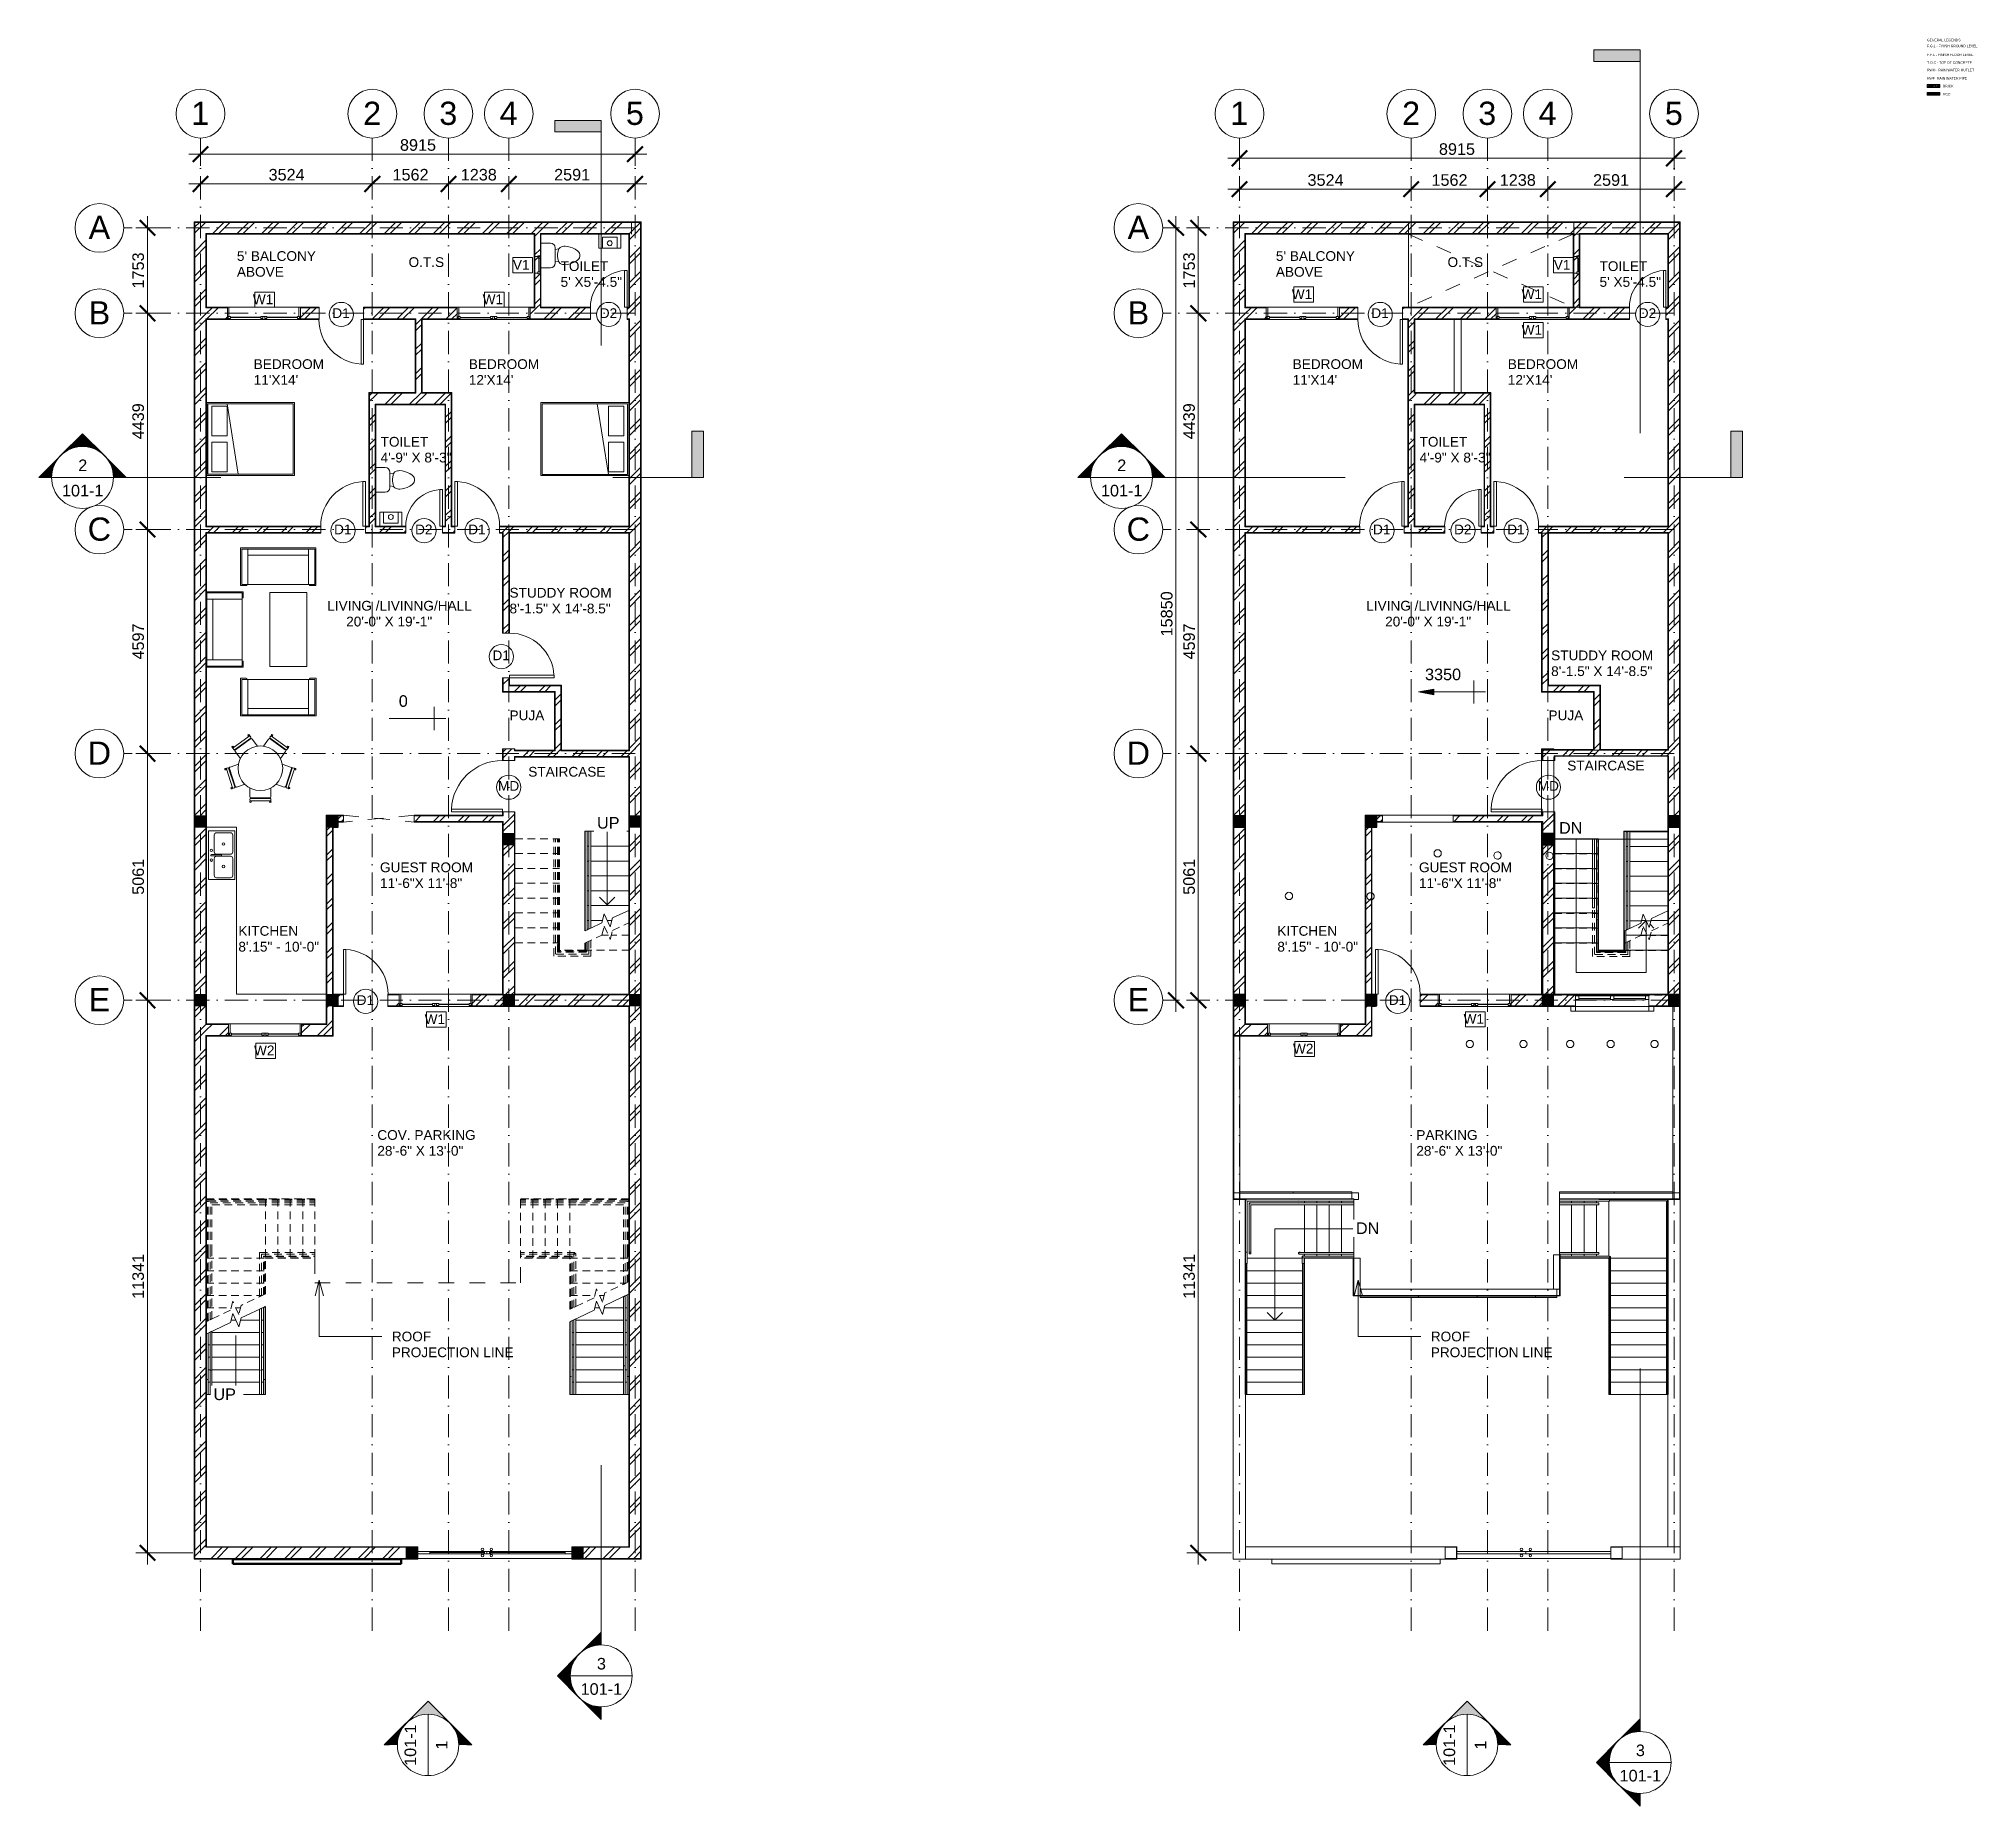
# Model space of a CAD drawing. Header units: millimetres. Extents: x -12349 to 27424, y -32504 to 3768.
import ezdxf

# ---------------------------------------------------------------- set-up
doc = ezdxf.new("R2010")
doc.units = ezdxf.units.MM
for name, pattern in [('Dash', [635, 317.5, -317.5]), ('Dash Dot 3_16_', [793.75, 476.25, -158.75, 0, -158.75]), ('Overhead 1_16_', [257.96875, 158.75, -99.21875])]:
    doc.linetypes.add(name, pattern=pattern)
for name, color, linetype, lineweight in [('A-ANNO-DIMS', 8, 'Continuous', 9), ('A-ANNO-DIMS-100', 8, 'Continuous', 9), ('A-DETL-1', 8, 'Dash', 9), ('A-DETL-GENF-1', 55, 'Continuous', 9), ('A-DETL-GENF-2', 250, 'Continuous', 9), ('A-DETL-THIN', 8, 'Continuous', 9), ('A-DETL-THIN-1', 55, 'Continuous', 9), ('A-DOOR', 7, 'Continuous', 13), ('A-DOOR-1', 7, 'Continuous', 9), ('A-DOOR-2', 7, 'Continuous', 20), ('A-DOOR-IDEN', 7, 'Continuous', 9), ('A-FLOR', 8, 'Continuous', 13), ('A-FLOR-HRAL', 6, 'Continuous', 9), ('A-FLOR-HRAL-1', 6, 'Overhead 1_16_', 9), ('A-FLOR-HRAL-MBND', 6, 'Overhead 1_16_', 9), ('A-GENM', 8, 'Continuous', 9), ('A-GENM-1', 8, 'Continuous', 20), ('A-GLAZ', 6, 'Continuous', 13), ('A-GLAZ-1', 6, 'Continuous', 30), ('A-GLAZ-2', 6, 'Continuous', 20), ('A-GLAZ-3', 6, 'Continuous', 9), ('A-GLAZ-CURT', 52, 'Continuous', 9), ('A-GLAZ-CURT-1', 52, 'Continuous', 13), ('A-GLAZ-CWMG', 51, 'Continuous', 9), ('A-GLAZ-CWMG-1', 51, 'Continuous', 20), ('A-GLAZ-IDEN', 7, 'Continuous', 9), ('A-ROOF-OTLN', 9, 'Continuous', 9), ('A-WALL', 4, 'Continuous', 13), ('A-WALL-1', 7, 'Continuous', 13), ('A-WALL-2', 4, 'Continuous', 50), ('A-WALL-FNSH-1', 55, 'Continuous', 9), ('A-WALL-PATT-1', 8, 'Continuous', 9), ('E-LITE-EQPM', 33, 'Continuous', 9), ('G-ANNO-DIMS', 111, 'Continuous', 9), ('G-ANNO-SYMB', 7, 'Continuous', 9), ('G-ANNO-TEXT-1', 37, 'Continuous', 9), ('I-FURN', 253, 'Continuous', 9), ('P-SANR-FIXT', 254, 'Continuous', 9), ('S-COLS', 3, 'Continuous', 9), ('S-COLS-1', 3, 'Continuous', 30), ('S-GRID-1', 7, 'Dash Dot 3_16_', 9), ('S-GRID-IDEN', 7, 'Continuous', 9), ('S-STRS', 2, 'Continuous', 9), ('S-STRS-ANNO', 7, 'Continuous', 9), ('S-STRS-IDEN', 7, 'Continuous', 9), ('S-STRS-MBND', 2, 'Overhead 1_16_', 9), ('S-STRS-MBND-1', 2, 'Continuous', 9)]:
    doc.layers.add(name, color=color, linetype=linetype, lineweight=lineweight)
doc.styles.add('Arial', font='arial.ttf', dxfattribs={"height": 238.125})
doc.styles.add('Arial_1', font='arial.ttf', dxfattribs={"height": 476.25})
doc.styles.add('Arial_2', font='arial.ttf', dxfattribs={"height": 200})
doc.styles.add('Arial_3', font='arial.ttf', dxfattribs={"height": 50})
doc.dimstyles.new('Linear_-_3_32__Arial', dxfattribs={"dimscale": 304.8, "dimtxt": 242.94927, "dimasz": 1.041667, "dimexe": 0.78125, "dimexo": 0.520833, "dimgap": 0, "dimtad": 1, "dimdec": 0, "dimzin": 0, "dimdsep": 46, "dimtxsty": 'Arial', "dimblk1": 'OBLIQUE', "dimblk2": 'OBLIQUE', "dimsah": 1, "dimcen": 0.09, "dimdle": 0.78125, "dimazin": 0, "dimtfac": 1, "dimtdec": 4, "dimtix": 1, "dimtmove": 0, "dimatfit": 3, "dimfxl": 1, "dimtvp": 1, "dimtolj": 1, "dimtzin": 0, "dimarcsym": 2})
pattern_1 = [(45, (0, 0), (-251.447, 251.447), []), (45, (0, 381), (-251.447, 251.447), [])]
pattern_2 = [(225, (-4205.1, -15944.85), (211.993, -211.993), []), (315, (-4205.1, -15944.85), (211.993, 211.993), [])]
pattern_3 = [(45, (21317.15, 0), (-251.447, 251.447), []), (45, (21317.15, 381), (-251.447, 251.447), [])]

msp = doc.modelspace()

# ---------------------------------------------------------------- texts
at = {"layer": 'A-DOOR-IDEN', "char_height": 200, "attachment_point": 1, "style": 'Arial_2'}
for s, insert, width in [('D1', (-6325.7, -1763.3), 440.928), ('D2', (-838.7, -1763.3), 440.928), ('D1', (14991.5, -1763.3), 440.928), ('D2', (20478.5, -1763.3), 440.928), ('D1', (-6289.8, -6201.9), 440.928), ('D2', (-4627.7, -6201.9), 440.928), ('D1', (-3537.2, -6201.9), 440.928), ('D1', (15027.3, -6201.9), 440.928), ('D2', (16689.4, -6201.9), 440.928), ('D1', (17780, -6201.9), 440.928), ('D1', (-3040.4, -8785.8), 440.928), ('MD', (-2925.5, -11466.1), 529.114), ('MD', (18406.7, -11466.1), 529.114), ('D1', (-5826.1, -15860.3), 440.928), ('D1', (15351, -15860.3), 440.928)]:
    msp.add_mtext(s, dxfattribs=dict(at, insert=insert, width=width))
at = {"layer": 'A-GLAZ-IDEN', "char_height": 200, "attachment_point": 1, "style": 'Arial_2'}
for s, insert, width in [('V1', (-2620.7, -771.2), 424.894), ('V1', (18735.4, -771.2), 424.894), ('W1', (-7956.6, -1479.1), 529.114), ('W1', (-3241.4, -1479.1), 529.114), ('W1', (13360.6, -1375.2), 529.114), ('W1', (18075.7, -1375.2), 529.114), ('W1', (18075.7, -2105.5), 529.114), ('W1', (-4432, -16251.9), 529.114), ('W1', (16885.2, -16247.3), 529.114), ('W2', (-7932.6, -16893.1), 529.114), ('W2', (13384.6, -16856.9), 529.114)]:
    msp.add_mtext(s, dxfattribs=dict(at, insert=insert, width=width))
at = {"layer": 'G-ANNO-SYMB', "attachment_point": 1, "style": 'Arial'}
for s, insert, char_height, width in [('2', (-11538.7, -4866.7), 238.1, 224.472), ('2', (9778.5, -4866.7), 238.1, 224.472), ('101-1', (-11872.7, -5386.2), 238.12, 1034.177), ('101-1', (9444.5, -5386.2), 238.12, 1034.177), ('3', (-897.2, -29460.5), 238.1, 224.472), ('101-1', (-1231.2, -29980), 238.12, 1034.177), ('3', (20419.9, -31238.4), 238.1, 224.472), ('101-1', (20085.9, -31757.9), 238.12, 1034.177)]:
    msp.add_mtext(s, dxfattribs=dict(at, insert=insert, char_height=char_height, width=width))
at = {"layer": 'G-ANNO-SYMB', "attachment_point": 1, "rotation": 90, "style": 'Arial'}
for s, insert, char_height, width in [('101-1', (-4844.4, -31675.9), 238.12, 1034.177), ('101-1', (16472.8, -31675.9), 238.12, 1034.177), ('1', (-4201.6, -31341.9), 238.1, 224.472), ('1', (17115.5, -31341.9), 238.1, 224.472)]:
    msp.add_mtext(s, dxfattribs=dict(at, insert=insert, char_height=char_height, width=width))
at = {"layer": 'G-ANNO-TEXT-1', "attachment_point": 1}
for s, insert, char_height, width, style in [('GENERAL LEGENDS', (26393.8, 3766.9), 50, 849.789, 'Arial_3'), ('F.G.L - FINISH GROUND LEVEL', (26393.8, 3644.4), 50, 1272.679, 'Arial_3'), ('T.O.C - TOP OF CONCRETE', (26393.8, 3304.4), 50, 1130.379, 'Arial_3'), ('F.F.L - FINISH FLOOR LEVEL', (26393.8, 3464.4), 50, 1172.468, 'Arial_3'), ('RWO-  RAIN WATER OUTLET', (26393.8, 3151.5), 50, 1196.519, 'Arial_3'), ('RWP- RAIN WATER PIPE', (26393.8, 2979.7), 50, 1024.156, 'Arial_3'), ('BRICK', (26721.7, 2822.3), 50, 264.557, 'Arial_3'), ('RCC', (26721.7, 2654), 50, 186.392, 'Arial_3'), ("5' BALCONY ", (-8283.7, -591.4), 200, 2092.404, 'Arial_2'), ('O.T.S', (-4761.5, -716.1), 200, 897.89, 'Arial_2'), ("5' BALCONY ", (13033.5, -591.4), 200, 2092.404, 'Arial_2'), ('O.T.S', (16555.7, -716.1), 200, 897.89, 'Arial_2'), ('ABOVE', (-8283.7, -915.6), 200, 1194.514, 'Arial_2'), ('TOILET', (-1643, -798.8), 200, 1202.531, 'Arial_2'), ('5\' X5\'-4.5"', (-1643, -1122.9), 200, 1555.274, 'Arial_2'), ('ABOVE', (13033.5, -915.6), 200, 1194.514, 'Arial_2'), ('TOILET', (19674.2, -798.8), 200, 1202.531, 'Arial_2'), ('5\' X5\'-4.5"', (19674.2, -1122.9), 200, 1555.274, 'Arial_2'), ("11'X14'", (-7939.3, -3133.3), 200, 1130.379, 'Arial_2'), ('BEDROOM', (-7939.3, -2809.2), 200, 1771.729, 'Arial_2'), ("12'X14'", (-3525.5, -3133.3), 200, 1130.379, 'Arial_2'), ('BEDROOM', (-3525.5, -2809.2), 200, 1771.729, 'Arial_2'), ("11'X14'", (13377.8, -3133.3), 200, 1130.379, 'Arial_2'), ("11'X14'", (13377.8, -3133.3), 200, 1130.379, 'Arial_2'), ('BEDROOM', (13377.8, -2809.2), 200, 1771.729, 'Arial_2'), ('BEDROOM', (13377.8, -2809.2), 200, 1771.729, 'Arial_2'), ("12'X14'", (17791.7, -3133.3), 200, 1130.379, 'Arial_2'), ('BEDROOM', (17791.7, -2809.2), 200, 1771.729, 'Arial_2'), ('TOILET', (-5334.9, -4402.9), 200, 1202.531, 'Arial_2'), ('4\'-9" X 8\'-3"', (-5334.9, -4727), 200, 1787.763, 'Arial_2'), ('TOILET', (15982.2, -4402.9), 200, 1202.531, 'Arial_2'), ('4\'-9" X 8\'-3"', (15982.2, -4727), 200, 1787.763, 'Arial_2'), ('STUDDY ROOM', (-2690.5, -7500.6), 200, 2565.4, 'Arial_2'), ('LIVING /LIVINNG/HALL', (-6429.7, -7767.9), 200, 3663.712, 'Arial_2'), ('8\'-1.5" X 14\'-8.5"', (-2690.5, -7824.7), 200, 2557.383, 'Arial_2'), ('LIVING /LIVINNG/HALL', (14887.5, -7767.9), 200, 3663.712, 'Arial_2'), ('     20\'-0" X 19\'-1"', (-6429.7, -8092), 200, 2653.586, 'Arial_2'), ('     20\'-0" X 19\'-1"', (14887.5, -8092), 200, 2653.586, 'Arial_2'), ('8\'-1.5" X 14\'-8.5"', (18681.3, -9110.5), 200, 2557.383, 'Arial_2'), ('STUDDY ROOM', (18681.3, -8786.4), 200, 2565.4, 'Arial_2'), ('PUJA ', (-2690.5, -10017.2), 200, 986.076, 'Arial_2'), ('PUJA ', (18626.7, -10017.2), 200, 986.076, 'Arial_2'), ('STAIRCASE', (19011.9, -11048), 200, 1964.134, 'Arial_2'), ('STAIRCASE', (-2305.2, -11175), 200, 1964.134, 'Arial_2'), ('GUEST ROOM', (-5348, -13136.2), 200, 2340.927, 'Arial_2'), ('11\'-6"X 11\'-8"', (-5348, -13460.4), 200, 2076.371, 'Arial_2'), ('GUEST ROOM', (15969.2, -13136.2), 200, 2340.927, 'Arial_2'), ('11\'-6"X 11\'-8"', (15969.2, -13460.4), 200, 2076.371, 'Arial_2'), ('KITCHEN', (-8253.2, -14440.8), 200, 1515.189, 'Arial_2'), ('KITCHEN', (13063.9, -14440.8), 200, 1515.189, 'Arial_2'), ('8\'.15" - 10\'-0"', (-8253.2, -14764.9), 200, 2036.286, 'Arial_2'), ('8\'.15" - 10\'-0"', (13063.9, -14764.9), 200, 2036.286, 'Arial_2'), ('COV. PARKING', (-5402.4, -18629.1), 200, 2493.248, 'Arial_2'), ('PARKING', (15914.7, -18629.1), 200, 1555.274, 'Arial_2'), ('28\'-6" X 13\'-0"', (-5402.4, -18953.3), 200, 2172.573, 'Arial_2'), ('28\'-6" X 13\'-0"', (15914.7, -18953.3), 200, 2172.573, 'Arial_2'), ('ROOF ', (-5105.3, -22764.6), 200, 1082.278, 'Arial_2'), ('ROOF ', (16211.9, -22764.6), 200, 1082.278, 'Arial_2'), ('PROJECTION LINE ', (-5105.3, -23088.7), 200, 3182.699, 'Arial_2'), ('PROJECTION LINE ', (16211.9, -23088.7), 200, 3182.699, 'Arial_2')]:
    msp.add_mtext(s, dxfattribs=dict(at, insert=insert, char_height=char_height, width=width, style=style))
at = {"layer": 'S-GRID-IDEN', "char_height": 476.2, "attachment_point": 1, "style": 'Arial_1'}
for s, insert, width in [('1', (-9218.3, 2476), 448.945), ('2', (-5694.1, 2476), 448.945), ('3', (-4132, 2476), 448.945), ('4', (-2893.7, 2476), 448.945), ('5', (-302.9, 2476), 448.945), ('1', (12098.8, 2476), 448.945), ('2', (15623.1, 2476), 448.945), ('3', (17185.2, 2476), 448.945), ('4', (18423.4, 2476), 448.945), ('5', (21014.2, 2476), 448.945), ('A', (-11326.4, 133.9), 537.131), ('A', (9990.7, 133.9), 537.131), ('B', (-11326.4, -1618.7), 537.131), ('B', (9990.7, -1618.7), 537.131), ('C', (-11345.9, -6057.3), 585.232), ('C', (9971.2, -6057.3), 585.232), ('D', (-11345.9, -10654.7), 585.232), ('D', (9971.2, -10654.7), 585.232), ('E', (-11326.4, -15715.7), 537.131), ('E', (9990.7, -15715.7), 537.131)]:
    msp.add_mtext(s, dxfattribs=dict(at, insert=insert, width=width))

# ---------------------------------------------------------------- blocks, each defined once
blk = doc.blocks.new('M_Casement Dbl with Trim - 0812 x 1220mm-213429-FGL')
at = {"layer": 'A-GLAZ-3'}
h = blk.add_hatch(dxfattribs=at)
h.set_pattern_fill('FP_2', color=256, style=0, pattern_type=2)
h.set_pattern_definition(pattern_2)
h.paths.add_polyline_path([(-19.05, 146.1), (-19.05, 82.6), (19.05, 82.6), (19.05, 146.1)], flags=0)
at = {"layer": 'A-GLAZ-1'}
for p, q in [((-686.5, 104.825), (-63.5, 104.825)), ((63.5, 104.825), (686.5, 104.825))]:
    blk.add_line(p, q, dxfattribs=at)
at = {"layer": 'A-GLAZ-2'}
for p, q in [((-750, 146.05), (-730.95, 146.05)), ((-730.95, 82.6), (-730.95, 146.05)), ((-730.95, 127.05), (-730.95, 82.6)), ((-730.95, 127.05), (-686.5, 127.05)), ((-730.95, 82.6), (-686.5, 82.6)), ((-730.95, 82.6), (-718.25, 82.6)), ((-718.25, -107.95), (-718.25, 82.6)), ((-686.5, 127.05), (-686.5, 82.6)), ((-63.5, 127.05), (-63.5, 82.6)), ((-63.5, 127.05), (-19.05, 127.05)), ((-63.5, 82.6), (-19.05, 82.6)), ((-19.05, 146.1), (-19.05, 82.6)), ((-19.05, 146.1), (19.05, 146.1)), ((-19.05, 127.05), (-19.05, 82.6)), ((-19.05, 82.6), (19.05, 82.6)), ((19.05, 146.1), (19.05, 82.6)), ((19.05, 127.05), (19.05, 82.6)), ((63.5, 127.05), (19.05, 127.05)), ((63.5, 82.6), (19.05, 82.6)), ((63.5, 127.05), (63.5, 82.6)), ((686.5, 127.05), (686.5, 82.6)), ((730.95, 127.05), (686.5, 127.05)), ((730.95, 82.6), (686.5, 82.6)), ((718.25, 82.6), (718.25, -107.95)), ((730.95, 82.6), (730.95, 146.05)), ((750, 146.05), (730.95, 146.05)), ((730.95, 127.05), (730.95, 82.6)), ((-718.25, -107.95), (-750, -107.95)), ((718.25, -107.95), (750, -107.95))]:
    blk.add_line(p, q, dxfattribs=at)
at = {"layer": 'A-GLAZ-3'}
for p, q in [((19.05, 146.1), (-19.05, 146.1)), ((-19.05, 146.1), (-19.05, 82.6)), ((-19.05, 82.6), (19.05, 82.6)), ((19.05, 82.6), (19.05, 146.1))]:
    blk.add_line(p, q, dxfattribs=at)
blk = doc.blocks.new('M_Casement Dbl with Trim - W2-222545-FGL')
at = {"layer": 'A-GLAZ-1'}
for p, q in [((-686.5, 104.825), (-63.5, 104.825)), ((63.5, 104.825), (686.5, 104.825))]:
    blk.add_line(p, q, dxfattribs=at)
at = {"layer": 'A-GLAZ-2'}
for p, q in [((-750, 146.05), (-730.95, 146.05)), ((-730.95, 82.6), (-730.95, 146.05)), ((-730.95, 127.05), (-730.95, 82.6)), ((-730.95, 127.05), (-686.5, 127.05)), ((-730.95, 82.6), (-686.5, 82.6)), ((-730.95, 82.6), (-718.25, 82.6)), ((-718.25, -107.95), (-718.25, 82.6)), ((-686.5, 127.05), (-686.5, 82.6)), ((-63.5, 127.05), (-63.5, 82.6)), ((-63.5, 127.05), (-19.05, 127.05)), ((-63.5, 82.6), (-19.05, 82.6)), ((-19.05, 146.1), (-19.05, 82.6)), ((-19.05, 146.1), (19.05, 146.1)), ((-19.05, 127.05), (-19.05, 82.6)), ((-19.05, 82.6), (19.05, 82.6)), ((19.05, 146.1), (19.05, 82.6)), ((19.05, 127.05), (19.05, 82.6)), ((63.5, 127.05), (19.05, 127.05)), ((63.5, 82.6), (19.05, 82.6)), ((63.5, 127.05), (63.5, 82.6)), ((686.5, 127.05), (686.5, 82.6)), ((730.95, 127.05), (686.5, 127.05)), ((730.95, 82.6), (686.5, 82.6)), ((718.25, 82.6), (718.25, -107.95)), ((730.95, 82.6), (730.95, 146.05)), ((750, 146.05), (730.95, 146.05)), ((730.95, 127.05), (730.95, 82.6)), ((-718.25, -107.95), (-750, -107.95)), ((718.25, -107.95), (750, -107.95))]:
    blk.add_line(p, q, dxfattribs=at)
at = {"layer": 'A-GLAZ-3'}
for p, q in [((19.05, 146.1), (-19.05, 146.1)), ((-19.05, 146.1), (-19.05, 82.6)), ((-19.05, 82.6), (19.05, 82.6)), ((19.05, 82.6), (19.05, 146.1))]:
    blk.add_line(p, q, dxfattribs=at)
blk = doc.blocks.new('M_Casement Dbl with Trim - 0812 x 1220mm-V1-FGL')
at = {"layer": 'A-GLAZ-1'}
for p, q in [((-686.5, 104.825), (-63.5, 104.825)), ((63.5, 104.825), (686.5, 104.825))]:
    blk.add_line(p, q, dxfattribs=at)
at = {"layer": 'A-GLAZ-2'}
for p, q in [((-750, 146.05), (-730.95, 146.05)), ((-730.95, 82.6), (-730.95, 146.05)), ((-730.95, 127.05), (-730.95, 82.6)), ((-730.95, 127.05), (-686.5, 127.05)), ((-730.95, 82.6), (-686.5, 82.6)), ((-730.95, 82.6), (-718.25, 82.6)), ((-718.25, -107.95), (-718.25, 82.6)), ((-686.5, 127.05), (-686.5, 82.6)), ((-63.5, 127.05), (-63.5, 82.6)), ((-63.5, 127.05), (-19.05, 127.05)), ((-63.5, 82.6), (-19.05, 82.6)), ((-19.05, 146.1), (-19.05, 82.6)), ((-19.05, 146.1), (19.05, 146.1)), ((-19.05, 127.05), (-19.05, 82.6)), ((-19.05, 82.6), (19.05, 82.6)), ((19.05, 146.1), (19.05, 82.6)), ((19.05, 127.05), (19.05, 82.6)), ((63.5, 127.05), (19.05, 127.05)), ((63.5, 82.6), (19.05, 82.6)), ((63.5, 127.05), (63.5, 82.6)), ((686.5, 127.05), (686.5, 82.6)), ((730.95, 127.05), (686.5, 127.05)), ((730.95, 82.6), (686.5, 82.6)), ((718.25, 82.6), (718.25, -107.95)), ((730.95, 82.6), (730.95, 146.05)), ((750, 146.05), (730.95, 146.05)), ((730.95, 127.05), (730.95, 82.6)), ((-718.25, -107.95), (-750, -107.95)), ((718.25, -107.95), (750, -107.95))]:
    blk.add_line(p, q, dxfattribs=at)
at = {"layer": 'A-GLAZ-3'}
for p, q in [((19.05, 146.1), (-19.05, 146.1)), ((-19.05, 146.1), (-19.05, 82.6)), ((-19.05, 82.6), (19.05, 82.6)), ((19.05, 82.6), (19.05, 146.1))]:
    blk.add_line(p, q, dxfattribs=at)
blk = doc.blocks.new('M_Casement Dbl with Trim - 0812 x 1220mm-213548-FGL')
at = {"layer": 'A-GLAZ-1'}
for p, q in [((-686.5, -104.825), (-63.5, -104.825)), ((63.5, -104.825), (686.5, -104.825))]:
    blk.add_line(p, q, dxfattribs=at)
at = {"layer": 'A-GLAZ-2'}
for p, q in [((-718.25, 107.95), (-750, 107.95)), ((-718.25, 107.95), (-718.25, -82.6)), ((718.25, 107.95), (750, 107.95)), ((718.25, -82.6), (718.25, 107.95)), ((-750, -146.05), (-730.95, -146.05)), ((-730.95, -82.6), (-686.5, -82.6)), ((-730.95, -127.05), (-730.95, -82.6)), ((-730.95, -82.6), (-718.25, -82.6)), ((-730.95, -82.6), (-730.95, -146.05)), ((-730.95, -127.05), (-686.5, -127.05)), ((-686.5, -127.05), (-686.5, -82.6)), ((-63.5, -82.6), (-19.05, -82.6)), ((-63.5, -127.05), (-63.5, -82.6)), ((-63.5, -127.05), (-19.05, -127.05)), ((-19.05, -127.05), (-19.05, -82.6)), ((-19.05, -82.6), (19.05, -82.6)), ((-19.05, -146.1), (-19.05, -82.6)), ((-19.05, -146.1), (19.05, -146.1)), ((19.05, -127.05), (19.05, -82.6)), ((63.5, -82.6), (19.05, -82.6)), ((19.05, -146.1), (19.05, -82.6)), ((63.5, -127.05), (19.05, -127.05)), ((63.5, -127.05), (63.5, -82.6)), ((686.5, -127.05), (686.5, -82.6)), ((730.95, -82.6), (686.5, -82.6)), ((730.95, -127.05), (686.5, -127.05)), ((730.95, -127.05), (730.95, -82.6)), ((730.95, -82.6), (730.95, -146.05)), ((750, -146.05), (730.95, -146.05))]:
    blk.add_line(p, q, dxfattribs=at)
at = {"layer": 'A-GLAZ-3'}
for p, q in [((-19.05, -146.1), (-19.05, -82.6)), ((-19.05, -82.6), (19.05, -82.6)), ((19.05, -146.1), (-19.05, -146.1)), ((19.05, -82.6), (19.05, -146.1))]:
    blk.add_line(p, q, dxfattribs=at)
blk = doc.blocks.new('Fixed - V1-213611-FGL')
at = {"layer": 'A-GLAZ-1'}
blk.add_line((-177.8, 28.575), (101.6, 28.575), dxfattribs=at)
at = {"layer": 'A-GLAZ-2'}
for p, q in [((-241.3, 69.85), (-222.25, 69.85)), ((-222.25, 6.35), (-222.25, 69.85)), ((-222.25, 50.8), (-222.25, 6.35)), ((-222.25, 50.8), (-177.8, 50.8)), ((-222.25, 6.35), (-177.8, 6.35)), ((-222.25, 6.35), (-209.55, 6.35)), ((-209.55, -69.85), (-209.55, 6.35)), ((-177.8, 50.8), (-177.8, 6.35)), ((101.6, 50.8), (101.6, 6.35)), ((146.05, 50.8), (101.6, 50.8)), ((146.05, 6.35), (101.6, 6.35)), ((133.35, 6.35), (146.05, 6.35)), ((133.35, 6.35), (133.35, -69.85)), ((146.05, 6.35), (146.05, 69.85)), ((165.1, 69.85), (146.05, 69.85)), ((146.05, 50.8), (146.05, 6.35)), ((-209.55, -69.85), (-241.3, -69.85)), ((133.35, -69.85), (165.1, -69.85))]:
    blk.add_line(p, q, dxfattribs=at)
blk = doc.blocks.new('Single-Flush - 36_ x 84_-213765-FGL')
at = {"layer": 'A-DOOR-1'}
blk.add_arc((457, -127), 916, 180, 266.8211, dxfattribs=at)
at = {"layer": 'A-DOOR-2'}
for p, q in [((406, -127), (406, -1042)), ((457, -127), (406, -127)), ((457, -127), (457, -1042)), ((457, -1042), (406, -1042))]:
    blk.add_line(p, q, dxfattribs=at)
blk = doc.blocks.new('Single-Flush - D1-213815-FGL')
at = {"layer": 'A-DOOR-1'}
blk.add_arc((525, -127), 1052, 180, 267.2314, dxfattribs=at)
at = {"layer": 'A-DOOR-2'}
for p, q in [((474, -127), (474, -1177)), ((525, -127), (474, -127)), ((525, -127), (525, -1177)), ((525, -1177), (474, -1177))]:
    blk.add_line(p, q, dxfattribs=at)
blk = doc.blocks.new('Single-Flush - 36_ x 84_-214037-FGL')
at = {"layer": 'A-DOOR-1'}
blk.add_arc((457, 70), 916, 93.1789, 180, dxfattribs=at)
at = {"layer": 'A-DOOR-2'}
for p, q in [((406, 70), (406, 985)), ((457, 985), (406, 985)), ((457, 70), (457, 985)), ((457, 70), (406, 70))]:
    blk.add_line(p, q, dxfattribs=at)
blk = doc.blocks.new('Single-Flush - 36_ x 84_-213903-FGL')
at = {"layer": 'A-DOOR-1'}
blk.add_arc((457, -70), 916, 180, 266.8211, dxfattribs=at)
at = {"layer": 'A-DOOR-2'}
for p, q in [((406, -70), (406, -985)), ((457, -70), (406, -70)), ((457, -70), (457, -985)), ((457, -985), (406, -985))]:
    blk.add_line(p, q, dxfattribs=at)
blk = doc.blocks.new('Single-Flush - D3-213955-FGL')
at = {"layer": 'A-DOOR-1'}
blk.add_arc((375, 70), 752, 93.8751, 180, dxfattribs=at)
at = {"layer": 'A-DOOR-2'}
for p, q in [((324, 70), (324, 820)), ((375, 820), (324, 820)), ((375, 70), (375, 820)), ((375, 70), (324, 70))]:
    blk.add_line(p, q, dxfattribs=at)
blk = doc.blocks.new('Single-Flush - D3-214007-FGL')
at = {"layer": 'A-DOOR-1'}
blk.add_arc((375, 127), 752, 93.8751, 180, dxfattribs=at)
at = {"layer": 'A-DOOR-2'}
for p, q in [((324, 127), (324, 877)), ((375, 877), (324, 877)), ((375, 127), (375, 877)), ((375, 127), (324, 127))]:
    blk.add_line(p, q, dxfattribs=at)
blk = doc.blocks.new('Railing - Railing-215944-FGL')
at = {"layer": 'A-FLOR-HRAL-MBND'}
for p, q in [((14775, -1105), (14935, -1105)), ((14775, -1105), (14935, -1105)), ((14775, -1105), (14935, -1105)), ((14775, -1105), (14935, -1105)), ((14775, -1105), (14935, -1105)), ((14775, -1105), (14935, -1105)), ((14775, -1105), (14935, -1105)), ((14787, -1130), (14935, -1130)), ((14787, -1130), (14935, -1130)), ((14787, -1130), (14935, -1130)), ((14787, -1130), (14935, -1130)), ((14787, -1130), (14935, -1130)), ((14787, -1130), (14935, -1130)), ((14787, -1130), (14935, -1130)), ((14935, -1105), (14973, -1105)), ((14935, -1105), (14973, -1105)), ((14935, -1105), (14973, -1105)), ((14935, -1105), (14973, -1105)), ((14935, -1105), (14973, -1105)), ((14935, -1105), (14973, -1105)), ((14935, -1105), (14973, -1105)), ((14935, -1130), (14948, -1130)), ((14935, -1130), (14948, -1130)), ((14935, -1130), (14948, -1130)), ((14935, -1130), (14948, -1130)), ((14935, -1130), (14948, -1130)), ((14935, -1130), (14948, -1130)), ((14935, -1130), (14948, -1130)), ((14948, -1130), (14948, -1676)), ((14948, -1130), (14948, -1676)), ((14948, -1130), (14948, -1676)), ((14948, -1130), (14948, -1676)), ((14948, -1130), (14948, -1676)), ((14948, -1130), (14948, -1676)), ((14948, -1130), (14948, -1676)), ((14973, -1105), (14973, -1702)), ((14973, -1105), (14973, -1702)), ((14973, -1105), (14973, -1702)), ((14973, -1105), (14973, -1702)), ((14973, -1105), (14973, -1702)), ((14973, -1105), (14973, -1702)), ((14973, -1105), (14973, -1702)), ((12649, -1702), (12649, -1676)), ((14783, -1676), (12649, -1676)), ((12649, -1702), (12649, -1676)), ((14783, -1676), (12649, -1676)), ((12649, -1702), (12649, -1676)), ((14783, -1676), (12649, -1676)), ((12649, -1702), (12649, -1676)), ((14783, -1676), (12649, -1676)), ((12649, -1702), (12649, -1676)), ((14783, -1676), (12649, -1676)), ((12649, -1702), (12649, -1676)), ((14783, -1676), (12649, -1676)), ((12649, -1702), (12649, -1676)), ((14783, -1676), (12649, -1676)), ((14783, -1702), (12649, -1702)), ((14783, -1702), (12649, -1702)), ((14783, -1702), (12649, -1702)), ((14783, -1702), (12649, -1702)), ((14783, -1702), (12649, -1702)), ((14783, -1702), (12649, -1702)), ((14783, -1702), (12649, -1702)), ((14961, -1676), (14783, -1676)), ((14961, -1676), (14783, -1676)), ((14961, -1676), (14783, -1676)), ((14961, -1676), (14783, -1676)), ((14961, -1676), (14783, -1676)), ((14961, -1676), (14783, -1676)), ((14961, -1676), (14783, -1676)), ((14961, -1702), (14783, -1702)), ((14961, -1702), (14783, -1702)), ((14961, -1702), (14783, -1702)), ((14961, -1702), (14783, -1702)), ((14961, -1702), (14783, -1702)), ((14961, -1702), (14783, -1702)), ((14961, -1702), (14783, -1702))]:
    blk.add_line(p, q, dxfattribs=at)
blk = doc.blocks.new('Top Rail Type - Top Rail_Internal_-215961-FGL')
at = {"layer": 'A-FLOR-HRAL'}
for p, q in [((12897, -1099), (12497, -1099)), ((12497, -1137), (12897, -1137)), ((12862, -1116), (12862, -1120))]:
    blk.add_line(p, q, dxfattribs=at)
at = {"layer": 'A-FLOR-HRAL', "flags": 128}
blk.add_lwpolyline([(12497, -1120), (12497, -1118), (12497, -1116)], dxfattribs=at)
blk = doc.blocks.new('Top Rail Type - Top Rail_Internal_-V2-FGL')
at = {"layer": 'A-FLOR-HRAL'}
for p, q in [((12497, -1099), (12497, -1137)), ((12497, -1099), (14518, -1099)), ((12497, -1137), (14536, -1137)), ((14536, -1137), (14518, -1099))]:
    blk.add_line(p, q, dxfattribs=at)
at = {"layer": 'A-FLOR-HRAL-1'}
for p, q in [((14790, -1137), (14772, -1099)), ((14772, -1099), (14935, -1099)), ((14790, -1137), (14935, -1137)), ((14935, -1099), (14935, -1137)), ((14980, -1118), (14942, -1118)), ((14942, -1118), (14942, -1670)), ((14980, -1118), (14980, -1708)), ((12649, -1708), (12649, -1670)), ((14783, -1670), (12649, -1670)), ((14783, -1708), (12649, -1708)), ((14942, -1670), (14783, -1670)), ((14980, -1708), (14783, -1708))]:
    blk.add_line(p, q, dxfattribs=at)
blk = doc.blocks.new('Handrail Type - Handrail_Internal_-216587-FGL')
at = {"layer": 'A-FLOR-HRAL'}
for p, q in [((13132, -1022), (12497, -1022)), ((12497, -1060), (13132, -1060)), ((13097, -1039), (13097, -1043))]:
    blk.add_line(p, q, dxfattribs=at)
at = {"layer": 'A-FLOR-HRAL', "flags": 128}
blk.add_lwpolyline([(12497, -1043), (12497, -1041), (12497, -1039)], dxfattribs=at)
blk = doc.blocks.new('Handrail Type - Handrail_Internal_-V3-FGL')
at = {"layer": 'A-FLOR-HRAL'}
for p, q in [((12497, -1022), (12497, -1060)), ((12497, -1022), (14483, -1022)), ((12497, -1060), (14500, -1060)), ((14500, -1060), (14483, -1022))]:
    blk.add_line(p, q, dxfattribs=at)
at = {"layer": 'A-FLOR-HRAL-1'}
for p, q in [((14754, -1060), (14737, -1022)), ((14737, -1022), (14935, -1022)), ((14754, -1060), (14935, -1060)), ((14935, -1022), (15056, -1022)), ((14935, -1060), (15018, -1060)), ((15018, -1060), (15018, -1746)), ((15056, -1022), (15056, -1784)), ((12649, -1784), (12649, -1746)), ((14783, -1746), (12649, -1746)), ((14783, -1784), (12649, -1784)), ((15018, -1746), (14783, -1746)), ((15056, -1784), (14783, -1784))]:
    blk.add_line(p, q, dxfattribs=at)
blk = doc.blocks.new('M_Toilet-Domestic-2D - M_Toilet-Domestic-2D-223861-FGL')
at = {"layer": 'P-SANR-FIXT'}
for p, q in [((-258, 819), (-293, 768)), ((-232, 844), (-258, 819)), ((-210, 857), (-232, 844)), ((-175, 869), (-210, 857)), ((-150, 869), (-175, 869)), ((-115, 857), (-150, 869)), ((-93, 844), (-115, 857)), ((-68, 819), (-93, 844)), ((-32, 768), (-68, 819)), ((-349, 615), (-353, 565)), ((-353, 565), (-351, 539)), ((-351, 539), (-346, 514)), ((-335, 666), (-349, 615)), ((-346, 514), (-340, 488)), ((-340, 488), (-325, 463)), ((-316, 717), (-335, 666)), ((-325, 463), (-295, 438)), ((-293, 768), (-316, 717)), ((-295, 438), (-260, 425)), ((-286, 361), (-295, 438)), ((-260, 425), (-188, 412)), ((-188, 412), (-137, 412)), ((-137, 412), (-65, 425)), ((-65, 425), (-30, 438)), ((-39, 361), (-30, 438)), ((-9, 717), (-32, 768)), ((-30, 438), (0, 463)), ((10, 666), (-9, 717)), ((0, 463), (14, 488)), ((24, 615), (10, 666)), ((14, 488), (21, 514)), ((21, 514), (26, 539)), ((28, 565), (24, 615)), ((26, 539), (28, 565)), ((-416, 70), (-416, 266)), ((-321, 361), (-4, 361)), ((91, 266), (91, 70))]:
    blk.add_line(p, q, dxfattribs=at)
for centre, start, end in [((-321, 266), 90, 180), ((-4, 266), 360, 90)]:
    blk.add_arc(centre, 94.6, start, end, dxfattribs=at)
blk = doc.blocks.new('M_Sink-Mop-2D - 400X300-224663-FGL')
at = {"layer": 'P-SANR-FIXT'}
for p, q in [((-225, 287.3), (-225, 0)), ((-225, 0), (225, 0)), ((-150, 225), (150, 225)), ((-150, 0), (-150, 225)), ((150, 225), (150, 0)), ((225, 0), (225, 287.3))]:
    blk.add_line(p, q, dxfattribs=at)
blk.add_circle((0, 100), 50, dxfattribs=at)
blk = doc.blocks.new('M_Sink-Mop-2D - 400X300-V4-FGL')
at = {"layer": 'P-SANR-FIXT'}
for p, q in [((-225, 290.15), (-225, 0)), ((-225, 0), (225, 0)), ((-150, 225), (150, 225)), ((-150, 0), (-150, 225)), ((150, 225), (150, 0)), ((225, 0), (225, 290.15))]:
    blk.add_line(p, q, dxfattribs=at)
blk.add_circle((0, 100), 50, dxfattribs=at)
blk = doc.blocks.new('M_Sink Kitchen-Double - 1000 x 535mm-226554-FGL')
at = {"layer": 'P-SANR-FIXT'}
for p, q in [((516, 270), (-484, 270)), ((-484, 270), (-484, -265)), ((-446, 105), (-446, -176)), ((-54, 156), (-395, 156)), ((-3, 105), (-3, -176)), ((3, 213), (3, 15)), ((28, 213), (28, 15)), ((35, 105), (35, -176)), ((427, 156), (86, 156)), ((478, -176), (478, 105)), ((516, -265), (516, 270)), ((-484, -265), (516, -265)), ((-395, -227), (-54, -227)), ((86, -227), (427, -227))]:
    blk.add_line(p, q, dxfattribs=at)
for centre, radius, start, end in [((-395, 105), 50.8, 90, 180), ((-84, 213), 25.4, 360, 180), ((-84, 213), 25.4, 180, 360), ((-54, 105), 50.8, 360, 90), ((16, 213), 12.7, 360, 180), ((16, 15), 12.7, 180, 0), ((86, 105), 50.8, 90, 180), ((116, 213), 25.4, 360, 180), ((116, 213), 25.4, 180, 0), ((427, 105), 50.8, 360, 90), ((-395, -176), 50.8, 180, 270), ((-215, -36), 25.4, 0, 180), ((-215, -36), 25.4, 180, 360), ((-54, -176), 50.8, 270, 0), ((86, -176), 50.8, 180, 270), ((247, -36), 25.4, 0, 180), ((247, -36), 25.4, 180, 360), ((427, -176), 50.8, 270, 0)]:
    blk.add_arc(centre, radius, start, end, dxfattribs=at)
blk = doc.blocks.new('M_Bed-Box - 0965 x 1880mm - Twin-227242-FGL')
at = {"layer": 'I-FURN'}
for p, q in [((-411, 666), (-411, -1134)), ((-411, 666), (1089, 666)), ((-385, 640), (-385, -1109)), ((-385, 640), (1064, 640)), ((-335, 564), (-335, 248)), ((-335, 564), (276, 564)), ((276, 564), (276, 248)), ((403, 564), (403, 248)), ((403, 564), (1013, 564)), ((1013, 564), (1013, 248)), ((1064, 640), (1064, -1109)), ((1089, 666), (1089, -1134)), ((1064, 248), (-385, 20)), ((-335, 248), (276, 248)), ((403, 248), (1013, 248)), ((-411, -1134), (1089, -1134)), ((-385, -1109), (1064, -1109))]:
    blk.add_line(p, q, dxfattribs=at)
blk = doc.blocks.new('M_Chair-Corbu - Chair-228997-FGL')
at = {"layer": 'I-FURN'}
for p, q in [((1348, 854), (-202, 854)), ((-202, 854), (-202, 79)), ((-177, 829), (1323, 829)), ((-177, 104), (-177, 829)), ((-50, 829), (-50, 702)), ((-50, 829), (-50, 104)), ((1196, 829), (1196, 702)), ((1196, 829), (1196, 104)), ((1323, 829), (1323, 104)), ((1348, 79), (1348, 854)), ((-50, 702), (1196, 702)), ((-202, 79), (-82, 79)), ((-82, 104), (-177, 104)), ((-82, 104), (1229, 104)), ((1229, 104), (1323, 104)), ((1229, 79), (1348, 79))]:
    blk.add_line(p, q, dxfattribs=at)
for centre, start, end in [((-82, 92), 270, 90), ((1229, 92), 90, 270)]:
    blk.add_arc(centre, 12.5, start, end, dxfattribs=at)
blk = doc.blocks.new('M_Chair-Corbu - Chair-V5-FGL')
at = {"layer": 'I-FURN'}
for p, q in [((-202, 832), (-202, 79)), ((-177, 829), (1323, 829)), ((-177, 104), (-177, 829)), ((-50, 829), (-50, 702)), ((-50, 829), (-50, 104)), ((1196, 829), (1196, 702)), ((1196, 829), (1196, 104)), ((1323, 829), (1323, 104)), ((1348, 79), (1348, 832)), ((-50, 702), (1196, 702)), ((-202, 79), (-82, 79)), ((-82, 104), (-177, 104)), ((-82, 104), (1229, 104)), ((1229, 104), (1323, 104)), ((1229, 79), (1348, 79))]:
    blk.add_line(p, q, dxfattribs=at)
for centre, start, end in [((-82, 92), 270, 90), ((1229, 92), 90, 270)]:
    blk.add_arc(centre, 12.5, start, end, dxfattribs=at)
blk = doc.blocks.new('M_Table-Dining - 0762 x 1525mm-229949-FGL')
at = {"layer": 'I-FURN'}
for p, q in [((781, 476), (-744, 476)), ((-744, 476), (-744, -286)), ((781, -286), (781, 476)), ((-744, -286), (781, -286))]:
    blk.add_line(p, q, dxfattribs=at)
blk = doc.blocks.new('M_Table-Dining Round w Chairs - 0915mm Diameter-231132-FGL')
at = {"layer": 'I-FURN'}
for start, end in [(90, 270), (270, 90)]:
    blk.add_arc((104, -185), 457, start, end, dxfattribs=at)
blk = doc.blocks.new('M_Chair-Breuer - M_Chair-Breuer-231094-FGL')
at = {"layer": 'I-FURN'}
for p, q in [((-216, 53), (-216, -127)), ((216, -127), (216, 53)), ((-216, -176), (-216, -201)), ((203, -163), (-203, -163)), ((-203, -213), (203, -213)), ((-191, -152), (190, -152)), ((216, -201), (216, -176))]:
    blk.add_line(p, q, dxfattribs=at)
for centre, radius, start, end in [((-203, -231), 15.1, 360, 180), ((-203, -231), 15.1, 180, 360), ((-191, -127), 25.4, 180, 270), ((-203, -176), 12.7, 90, 180), ((-203, -201), 12.7, 180, 270), ((204, -231), 15.1, 360, 180), ((204, -231), 15.1, 180, 360), ((190, -127), 25.4, 270, 360), ((203, -176), 12.7, 360, 90), ((203, -201), 12.7, 270, 360)]:
    blk.add_arc(centre, radius, start, end, dxfattribs=at)
blk = doc.blocks.new('M_Chair-Breuer - M_Chair-Breuer-V6-FGL')
at = {"layer": 'I-FURN'}
for p, q in [((-216, 53), (-216, -127)), ((216, -127), (216, 53)), ((-216, -176), (-216, -201)), ((203, -163), (-203, -163)), ((-203, -213), (203, -213)), ((-191, -152), (190, -152)), ((216, -201), (216, -176))]:
    blk.add_line(p, q, dxfattribs=at)
for centre, radius, start, end in [((-203, -231), 15.1, 360, 180), ((-203, -231), 15.1, 180, 360), ((-191, -127), 25.4, 180, 270), ((-203, -176), 12.7, 90, 180), ((-203, -201), 12.7, 180, 270), ((204, -231), 15.1, 360, 180), ((204, -231), 15.1, 180, 360), ((190, -127), 25.4, 270, 360), ((203, -176), 12.7, 360, 90), ((203, -201), 12.7, 270, 360)]:
    blk.add_arc(centre, radius, start, end, dxfattribs=at)
blk = doc.blocks.new('M_Chair-Breuer - M_Chair-Breuer-V7-FGL')
at = {"layer": 'I-FURN'}
for p, q in [((-216, 54), (-216, -127)), ((216, -127), (216, 54)), ((-216, -176), (-216, -201)), ((203, -163), (-203, -163)), ((-203, -213), (203, -213)), ((-191, -152), (190, -152)), ((216, -201), (216, -176))]:
    blk.add_line(p, q, dxfattribs=at)
for centre, radius, start, end in [((-203, -231), 15.1, 360, 180), ((-203, -231), 15.1, 180, 360), ((-191, -127), 25.4, 180, 270), ((-203, -176), 12.7, 90, 180), ((-203, -201), 12.7, 180, 270), ((204, -231), 15.1, 360, 180), ((204, -231), 15.1, 180, 360), ((190, -127), 25.4, 270, 360), ((203, -176), 12.7, 360, 90), ((203, -201), 12.7, 270, 360)]:
    blk.add_arc(centre, radius, start, end, dxfattribs=at)
blk = doc.blocks.new('M_Chair-Breuer - M_Chair-Breuer-V8-FGL')
at = {"layer": 'I-FURN'}
for p, q in [((-216, 54), (-216, -127)), ((216, -127), (216, 54)), ((-216, -176), (-216, -201)), ((203, -163), (-203, -163)), ((-203, -213), (203, -213)), ((-191, -152), (190, -152)), ((216, -201), (216, -176))]:
    blk.add_line(p, q, dxfattribs=at)
for centre, radius, start, end in [((-203, -231), 15.1, 360, 180), ((-203, -231), 15.1, 180, 360), ((-191, -127), 25.4, 180, 270), ((-203, -176), 12.7, 90, 180), ((-203, -201), 12.7, 180, 270), ((204, -231), 15.1, 360, 180), ((204, -231), 15.1, 180, 360), ((190, -127), 25.4, 270, 360), ((203, -176), 12.7, 360, 90), ((203, -201), 12.7, 270, 360)]:
    blk.add_arc(centre, radius, start, end, dxfattribs=at)
blk = doc.blocks.new('M_Chair-Breuer - M_Chair-Breuer-V9-FGL')
at = {"layer": 'I-FURN'}
for p, q in [((-216, 52), (-216, -127)), ((216, -127), (216, 52)), ((-216, -176), (-216, -201)), ((203, -163), (-203, -163)), ((-203, -213), (203, -213)), ((-191, -152), (190, -152)), ((216, -201), (216, -176))]:
    blk.add_line(p, q, dxfattribs=at)
for centre, radius, start, end in [((-203, -231), 15.1, 360, 180), ((-203, -231), 15.1, 180, 360), ((-191, -127), 25.4, 180, 270), ((-203, -176), 12.7, 90, 180), ((-203, -201), 12.7, 180, 270), ((204, -231), 15.1, 360, 180), ((204, -231), 15.1, 180, 360), ((190, -127), 25.4, 270, 360), ((203, -176), 12.7, 360, 90), ((203, -201), 12.7, 270, 360)]:
    blk.add_arc(centre, radius, start, end, dxfattribs=at)
blk = doc.blocks.new('Railing - Railing-233095-FGL')
at = {"layer": 'A-FLOR-HRAL-MBND'}
for p, q in [((21222, -6685), (21247, -6685)), ((21222, -7734), (21222, -6685)), ((21222, -6685), (21247, -6685)), ((21222, -7734), (21222, -6685)), ((21222, -6685), (21247, -6685)), ((21222, -7734), (21222, -6685)), ((21222, -6685), (21247, -6685)), ((21222, -7734), (21222, -6685)), ((21222, -6685), (21247, -6685)), ((21222, -7734), (21222, -6685)), ((21222, -6685), (21247, -6685)), ((21222, -7734), (21222, -6685)), ((21222, -6685), (21247, -6685)), ((21222, -7734), (21222, -6685)), ((21247, -7709), (21247, -6685)), ((21247, -7709), (21247, -6685)), ((21247, -7709), (21247, -6685)), ((21247, -7709), (21247, -6685)), ((21247, -7709), (21247, -6685)), ((21247, -7709), (21247, -6685)), ((21247, -7709), (21247, -6685)), ((22009, -7734), (21222, -7734)), ((22009, -7734), (21222, -7734)), ((22009, -7734), (21222, -7734)), ((22009, -7734), (21222, -7734)), ((22009, -7734), (21222, -7734)), ((22009, -7734), (21222, -7734)), ((22009, -7734), (21222, -7734)), ((21997, -7709), (21247, -7709)), ((21997, -7709), (21247, -7709)), ((21997, -7709), (21247, -7709)), ((21997, -7709), (21247, -7709)), ((21997, -7709), (21247, -7709)), ((21997, -7709), (21247, -7709)), ((21997, -7709), (21247, -7709))]:
    blk.add_line(p, q, dxfattribs=at)
blk = doc.blocks.new('Railing - Railing-233099-FGL')
at = {"layer": 'A-FLOR-HRAL-MBND'}
for p, q in [((20053, -6685), (20079, -6685)), ((20053, -7825), (20053, -6685)), ((20053, -6685), (20079, -6685)), ((20053, -7825), (20053, -6685)), ((20053, -6685), (20079, -6685)), ((20053, -7825), (20053, -6685)), ((20053, -6685), (20079, -6685)), ((20053, -7825), (20053, -6685)), ((20053, -6685), (20079, -6685)), ((20053, -7825), (20053, -6685)), ((20053, -6685), (20079, -6685)), ((20053, -7825), (20053, -6685)), ((20053, -6685), (20079, -6685)), ((20053, -7825), (20053, -6685)), ((20079, -7825), (20079, -6685)), ((20079, -7825), (20079, -6685)), ((20079, -7825), (20079, -6685)), ((20079, -7825), (20079, -6685)), ((20079, -7825), (20079, -6685)), ((20079, -7825), (20079, -6685)), ((20079, -7825), (20079, -6685)), ((20053, -8903), (20053, -7825)), ((20053, -8903), (20053, -7825)), ((20053, -8903), (20053, -7825)), ((20053, -8903), (20053, -7825)), ((20053, -8903), (20053, -7825)), ((20053, -8903), (20053, -7825)), ((20053, -8903), (20053, -7825)), ((20079, -8877), (20079, -7825)), ((20079, -8877), (20079, -7825)), ((20079, -8877), (20079, -7825)), ((20079, -8877), (20079, -7825)), ((20079, -8877), (20079, -7825)), ((20079, -8877), (20079, -7825)), ((20079, -8877), (20079, -7825)), ((21136, -8903), (20053, -8903)), ((21136, -8903), (20053, -8903)), ((21136, -8903), (20053, -8903)), ((21136, -8903), (20053, -8903)), ((21136, -8903), (20053, -8903)), ((21136, -8903), (20053, -8903)), ((21136, -8903), (20053, -8903)), ((21136, -8877), (20079, -8877)), ((21136, -8877), (20079, -8877)), ((21136, -8877), (20079, -8877)), ((21136, -8877), (20079, -8877)), ((21136, -8877), (20079, -8877)), ((21136, -8877), (20079, -8877)), ((21136, -8877), (20079, -8877)), ((22542, -8877), (21136, -8877)), ((22542, -8877), (21136, -8877)), ((22542, -8877), (21136, -8877)), ((22542, -8877), (21136, -8877)), ((22542, -8877), (21136, -8877)), ((22542, -8877), (21136, -8877)), ((22542, -8877), (21136, -8877)), ((22554, -8903), (21136, -8903)), ((22554, -8903), (21136, -8903)), ((22554, -8903), (21136, -8903)), ((22554, -8903), (21136, -8903)), ((22554, -8903), (21136, -8903)), ((22554, -8903), (21136, -8903)), ((22554, -8903), (21136, -8903))]:
    blk.add_line(p, q, dxfattribs=at)
blk = doc.blocks.new('Top Rail Type - Top Rail_Internal_-233107-FGL')
at = {"layer": 'A-FLOR-HRAL'}
for p, q in [((24054, -7703), (23719, -7703)), ((23719, -7741), (24054, -7741)), ((23750, -7724), (23750, -7720))]:
    blk.add_line(p, q, dxfattribs=at)
at = {"layer": 'A-FLOR-HRAL', "flags": 128}
blk.add_lwpolyline([(24054, -7720), (24054, -7722), (24054, -7723)], dxfattribs=at)
blk = doc.blocks.new('Top Rail Type - Top Rail_Internal_-V10-FGL')
at = {"layer": 'A-FLOR-HRAL'}
for p, q in [((22248, -7703), (22266, -7741)), ((24054, -7703), (22248, -7703)), ((24054, -7741), (22266, -7741)), ((24054, -7741), (24054, -7703))]:
    blk.add_line(p, q, dxfattribs=at)
at = {"layer": 'A-FLOR-HRAL-1'}
for p, q in [((21215, -6685), (21253, -6685)), ((21215, -7741), (21215, -6685)), ((21253, -7703), (21253, -6685)), ((22012, -7741), (21215, -7741)), ((21994, -7703), (21253, -7703)), ((21994, -7703), (22012, -7741))]:
    blk.add_line(p, q, dxfattribs=at)
blk = doc.blocks.new('Handrail Type - Handrail_Internal_-233120-FGL')
at = {"layer": 'A-FLOR-HRAL'}
for p, q in [((24054, -7779), (23523, -7779)), ((23523, -7817), (24054, -7817)), ((23553, -7800), (23553, -7796))]:
    blk.add_line(p, q, dxfattribs=at)
at = {"layer": 'A-FLOR-HRAL', "flags": 128}
blk.add_lwpolyline([(24054, -7796), (24054, -7798), (24054, -7800)], dxfattribs=at)
blk = doc.blocks.new('Handrail Type - Handrail_Internal_-V11-FGL')
at = {"layer": 'A-FLOR-HRAL'}
for p, q in [((22284, -7779), (22302, -7817)), ((24054, -7779), (22284, -7779)), ((24054, -7817), (22302, -7817)), ((24054, -7817), (24054, -7779))]:
    blk.add_line(p, q, dxfattribs=at)
at = {"layer": 'A-FLOR-HRAL-1'}
for p, q in [((21139, -6685), (21177, -6685)), ((21139, -7817), (21139, -6685)), ((21177, -7779), (21177, -6685)), ((22048, -7817), (21139, -7817)), ((22030, -7779), (21177, -7779)), ((22030, -7779), (22048, -7817))]:
    blk.add_line(p, q, dxfattribs=at)
blk = doc.blocks.new('Top Rail Type - Top Rail_Internal_-233133-FGL')
at = {"layer": 'A-FLOR-HRAL'}
for p, q in [((24054, -8871), (23719, -8871)), ((23719, -8909), (23755, -8909)), ((23750, -8892), (23750, -8888))]:
    blk.add_line(p, q, dxfattribs=at)
at = {"layer": 'A-FLOR-HRAL', "flags": 128}
blk.add_lwpolyline([(24054, -8888), (24054, -8890), (24054, -8892)], dxfattribs=at)
blk = doc.blocks.new('Top Rail Type - Top Rail_Internal_-V12-FGL')
at = {"layer": 'A-FLOR-HRAL'}
for p, q in [((22793, -8871), (22811, -8909)), ((24054, -8871), (22793, -8871)), ((23750, -8909), (22811, -8909)), ((24054, -8905), (24054, -8871))]:
    blk.add_line(p, q, dxfattribs=at)
at = {"layer": 'A-FLOR-HRAL-1'}
for p, q in [((20047, -6685), (20085, -6685)), ((20047, -7825), (20047, -6685)), ((20085, -7825), (20085, -6685)), ((20047, -8909), (20047, -7825)), ((20085, -8871), (20085, -7825)), ((21136, -8909), (20047, -8909)), ((21136, -8871), (20085, -8871)), ((22539, -8871), (21136, -8871)), ((22557, -8909), (21136, -8909)), ((22539, -8871), (22557, -8909))]:
    blk.add_line(p, q, dxfattribs=at)
blk = doc.blocks.new('Handrail Type - Handrail_Internal_-233147-FGL')
at = {"layer": 'A-FLOR-HRAL'}
for p, q in [((24054, -8795), (23523, -8795)), ((23523, -8833), (24054, -8833)), ((23553, -8816), (23553, -8812))]:
    blk.add_line(p, q, dxfattribs=at)
at = {"layer": 'A-FLOR-HRAL', "flags": 128}
blk.add_lwpolyline([(24054, -8812), (24054, -8814), (24054, -8816)], dxfattribs=at)
blk = doc.blocks.new('Handrail Type - Handrail_Internal_-V13-FGL')
at = {"layer": 'A-FLOR-HRAL'}
for p, q in [((22758, -8795), (22776, -8833)), ((24054, -8795), (22758, -8795)), ((24054, -8833), (22776, -8833)), ((24054, -8833), (24054, -8795))]:
    blk.add_line(p, q, dxfattribs=at)
at = {"layer": 'A-FLOR-HRAL-1'}
for p, q in [((20123, -6685), (20161, -6685)), ((20123, -7825), (20123, -6685)), ((20161, -7825), (20161, -6685)), ((20123, -8833), (20123, -7825)), ((20161, -8795), (20161, -7825)), ((21136, -8833), (20123, -8833)), ((21136, -8795), (20161, -8795)), ((22504, -8795), (21136, -8795)), ((22522, -8833), (21136, -8833)), ((22504, -8795), (22522, -8833))]:
    blk.add_line(p, q, dxfattribs=at)
blk = doc.blocks.new('Railing - Railing-233194-FGL')
at = {"layer": 'A-FLOR-HRAL-MBND'}
for p, q in [((20053, -246), (20053, -1323)), ((21136, -246), (20053, -246)), ((20053, -246), (20053, -1323)), ((21136, -246), (20053, -246)), ((20053, -246), (20053, -1323)), ((21136, -246), (20053, -246)), ((20053, -246), (20053, -1323)), ((21136, -246), (20053, -246)), ((20053, -246), (20053, -1323)), ((21136, -246), (20053, -246)), ((20053, -246), (20053, -1323)), ((21136, -246), (20053, -246)), ((20053, -246), (20053, -1323)), ((21136, -246), (20053, -246)), ((20079, -272), (20079, -1323)), ((21136, -272), (20079, -272)), ((20079, -272), (20079, -1323)), ((21136, -272), (20079, -272)), ((20079, -272), (20079, -1323)), ((21136, -272), (20079, -272)), ((20079, -272), (20079, -1323)), ((21136, -272), (20079, -272)), ((20079, -272), (20079, -1323)), ((21136, -272), (20079, -272)), ((20079, -272), (20079, -1323)), ((21136, -272), (20079, -272)), ((20079, -272), (20079, -1323)), ((21136, -272), (20079, -272)), ((21743, -246), (21136, -246)), ((21743, -246), (21136, -246)), ((21743, -246), (21136, -246)), ((21743, -246), (21136, -246)), ((21743, -246), (21136, -246)), ((21743, -246), (21136, -246)), ((21743, -246), (21136, -246)), ((21755, -272), (21136, -272)), ((21755, -272), (21136, -272)), ((21755, -272), (21136, -272)), ((21755, -272), (21136, -272)), ((21755, -272), (21136, -272)), ((21755, -272), (21136, -272)), ((21755, -272), (21136, -272)), ((20053, -1323), (20053, -2464)), ((20053, -1323), (20053, -2464)), ((20053, -1323), (20053, -2464)), ((20053, -1323), (20053, -2464)), ((20053, -1323), (20053, -2464)), ((20053, -1323), (20053, -2464)), ((20053, -1323), (20053, -2464)), ((20079, -1323), (20079, -2464)), ((20079, -1323), (20079, -2464)), ((20079, -1323), (20079, -2464)), ((20079, -1323), (20079, -2464)), ((20079, -1323), (20079, -2464)), ((20079, -1323), (20079, -2464)), ((20079, -1323), (20079, -2464)), ((20079, -2464), (20053, -2464)), ((20079, -2464), (20053, -2464)), ((20079, -2464), (20053, -2464)), ((20079, -2464), (20053, -2464)), ((20079, -2464), (20053, -2464)), ((20079, -2464), (20053, -2464)), ((20079, -2464), (20053, -2464))]:
    blk.add_line(p, q, dxfattribs=at)
blk = doc.blocks.new('Railing - Railing-233198-FGL')
at = {"layer": 'A-FLOR-HRAL-MBND'}
for p, q in [((21222, -1415), (21222, -2464)), ((22288, -1415), (21222, -1415)), ((21222, -1415), (21222, -2464)), ((22288, -1415), (21222, -1415)), ((21222, -1415), (21222, -2464)), ((22288, -1415), (21222, -1415)), ((21222, -1415), (21222, -2464)), ((22288, -1415), (21222, -1415)), ((21222, -1415), (21222, -2464)), ((22288, -1415), (21222, -1415)), ((21222, -1415), (21222, -2464)), ((22288, -1415), (21222, -1415)), ((21222, -1415), (21222, -2464)), ((22288, -1415), (21222, -1415)), ((21247, -1440), (21247, -2464)), ((22300, -1440), (21247, -1440)), ((21247, -1440), (21247, -2464)), ((22300, -1440), (21247, -1440)), ((21247, -1440), (21247, -2464)), ((22300, -1440), (21247, -1440)), ((21247, -1440), (21247, -2464)), ((22300, -1440), (21247, -1440)), ((21247, -1440), (21247, -2464)), ((22300, -1440), (21247, -1440)), ((21247, -1440), (21247, -2464)), ((22300, -1440), (21247, -1440)), ((21247, -1440), (21247, -2464)), ((22300, -1440), (21247, -1440)), ((21247, -2464), (21222, -2464)), ((21247, -2464), (21222, -2464)), ((21247, -2464), (21222, -2464)), ((21247, -2464), (21222, -2464)), ((21247, -2464), (21222, -2464)), ((21247, -2464), (21222, -2464)), ((21247, -2464), (21222, -2464))]:
    blk.add_line(p, q, dxfattribs=at)
blk = doc.blocks.new('Top Rail Type - Top Rail_Internal_-233206-FGL')
at = {"layer": 'A-FLOR-HRAL'}
for p, q in [((23689, -240), (23650, -240)), ((23650, -278), (24054, -278)), ((23684, -261), (23684, -257))]:
    blk.add_line(p, q, dxfattribs=at)
at = {"layer": 'A-FLOR-HRAL', "flags": 128}
blk.add_lwpolyline([(24054, -257), (24054, -259), (24054, -261)], dxfattribs=at)
blk = doc.blocks.new('Top Rail Type - Top Rail_Internal_-V14-FGL')
at = {"layer": 'A-FLOR-HRAL'}
for p, q in [((21994, -240), (22012, -278)), ((23684, -240), (21994, -240)), ((24054, -278), (22012, -278)), ((24054, -278), (24054, -241))]:
    blk.add_line(p, q, dxfattribs=at)
at = {"layer": 'A-FLOR-HRAL-1'}
for p, q in [((20047, -240), (20047, -1323)), ((21136, -240), (20047, -240)), ((20085, -278), (20085, -1323)), ((21136, -278), (20085, -278)), ((21740, -240), (21136, -240)), ((21758, -278), (21136, -278)), ((21740, -240), (21758, -278)), ((20047, -1323), (20047, -2464)), ((20085, -1323), (20085, -2464)), ((20085, -2464), (20047, -2464))]:
    blk.add_line(p, q, dxfattribs=at)
blk = doc.blocks.new('Handrail Type - Handrail_Internal_-233220-FGL')
at = {"layer": 'A-FLOR-HRAL'}
for p, q in [((24054, -316), (23431, -316)), ((23431, -354), (24054, -354)), ((23464, -337), (23464, -333))]:
    blk.add_line(p, q, dxfattribs=at)
at = {"layer": 'A-FLOR-HRAL', "flags": 128}
blk.add_lwpolyline([(24054, -333), (24054, -335), (24054, -337)], dxfattribs=at)
blk = doc.blocks.new('Handrail Type - Handrail_Internal_-V15-FGL')
at = {"layer": 'A-FLOR-HRAL'}
for p, q in [((22030, -316), (22048, -354)), ((24054, -316), (22030, -316)), ((24054, -354), (22048, -354)), ((24054, -354), (24054, -316))]:
    blk.add_line(p, q, dxfattribs=at)
at = {"layer": 'A-FLOR-HRAL-1'}
for p, q in [((20123, -316), (20123, -1324)), ((21136, -316), (20123, -316)), ((20161, -354), (20161, -1324)), ((21136, -354), (20161, -354)), ((21776, -316), (21136, -316)), ((21794, -354), (21136, -354)), ((21776, -316), (21794, -354)), ((20123, -1324), (20123, -2464)), ((20161, -1324), (20161, -2464)), ((20161, -2464), (20123, -2464))]:
    blk.add_line(p, q, dxfattribs=at)
blk = doc.blocks.new('Top Rail Type - Top Rail_Internal_-233234-FGL')
at = {"layer": 'A-FLOR-HRAL'}
for p, q in [((24054, -1408), (23650, -1408)), ((23650, -1446), (24054, -1446)), ((23684, -1429), (23684, -1425))]:
    blk.add_line(p, q, dxfattribs=at)
at = {"layer": 'A-FLOR-HRAL', "flags": 128}
blk.add_lwpolyline([(24054, -1425), (24054, -1427), (24054, -1429)], dxfattribs=at)
blk = doc.blocks.new('Top Rail Type - Top Rail_Internal_-V16-FGL')
at = {"layer": 'A-FLOR-HRAL'}
for p, q in [((22539, -1408), (22557, -1446)), ((24054, -1408), (22539, -1408)), ((24054, -1446), (22557, -1446)), ((24054, -1446), (24054, -1408))]:
    blk.add_line(p, q, dxfattribs=at)
at = {"layer": 'A-FLOR-HRAL-1'}
for p, q in [((21215, -1408), (21215, -2464)), ((22285, -1408), (21215, -1408)), ((21253, -1446), (21253, -2464)), ((22303, -1446), (21253, -1446)), ((22285, -1408), (22303, -1446)), ((21253, -2464), (21215, -2464))]:
    blk.add_line(p, q, dxfattribs=at)
blk = doc.blocks.new('Handrail Type - Handrail_Internal_-233247-FGL')
at = {"layer": 'A-FLOR-HRAL'}
for p, q in [((24054, -1332), (23431, -1332)), ((23431, -1370), (24054, -1370)), ((23464, -1353), (23464, -1349))]:
    blk.add_line(p, q, dxfattribs=at)
at = {"layer": 'A-FLOR-HRAL', "flags": 128}
blk.add_lwpolyline([(24054, -1349), (24054, -1351), (24054, -1353)], dxfattribs=at)
blk = doc.blocks.new('Handrail Type - Handrail_Internal_-V17-FGL')
at = {"layer": 'A-FLOR-HRAL'}
for p, q in [((22504, -1332), (22522, -1370)), ((24054, -1332), (22504, -1332)), ((24054, -1370), (22522, -1370)), ((24054, -1370), (24054, -1332))]:
    blk.add_line(p, q, dxfattribs=at)
at = {"layer": 'A-FLOR-HRAL-1'}
for p, q in [((21177, -1351), (21139, -1351)), ((21139, -1351), (21139, -2464)), ((21158, -1370), (21158, -1332)), ((22250, -1332), (21158, -1332)), ((22268, -1370), (21158, -1370)), ((21177, -1351), (21177, -2464)), ((22250, -1332), (22268, -1370)), ((21177, -2464), (21139, -2464))]:
    blk.add_line(p, q, dxfattribs=at)
blk = doc.blocks.new('gate 16 - gate 16-237993-FGL')
at = {"layer": 'A-GENM'}
for p, q in [((-611, 0), (-609, 0)), ((-609, 0), (-51, 0)), ((-101, 20), (-97, 20)), ((-101, 19), (-101, 0)), ((-101, 19), (-97, 19)), ((-82, 20), (-75, 20)), ((-82, 19), (-75, 19)), ((-75, 0), (-75, 19)), ((51, 0), (1604, 0)), ((75, 20), (82, 20)), ((75, 19), (75, 0)), ((75, 19), (82, 19)), ((97, 20), (101, 20)), ((97, 19), (101, 19)), ((101, 0), (101, 19)), ((-101, -46), (-1168, -46)), ((-609, -19), (-611, -19)), ((-51, -19), (-609, -19)), ((-101, -19), (-101, -57)), ((-95, -57), (-101, -57)), ((-75, -57), (-85, -57)), ((-75, -57), (-75, -19)), ((-51, -46), (-75, -46)), ((1604, -19), (51, -19)), ((75, -46), (51, -46)), ((75, -19), (75, -57)), ((85, -57), (75, -57)), ((101, -57), (95, -57)), ((101, -57), (101, -19)), ((1604, -46), (101, -46))]:
    blk.add_line(p, q, dxfattribs=at)
for centre, start, end in [((-90, 44), 360, 180), ((-90, 44), 180, 360), ((90, 44), 360, 180), ((90, 44), 180, 360), ((-90, -82), 360, 180), ((-90, -82), 180, 360), ((90, -82), 360, 180), ((90, -82), 180, 360)]:
    blk.add_arc(centre, 25.4, start, end, dxfattribs=at)
at = {"layer": 'A-GENM-1'}
for p, q in [((-1168, 0), (-1419, 0)), ((-1419, 0), (-1419, -46)), ((-611, 0), (-1168, 0)), ((-1168, 0), (-1168, -19)), ((-1168, -46), (-1168, 0)), ((-611, -19), (-611, 0)), ((0, 0), (-51, 0)), ((-51, 0), (-51, -46)), ((51, 0), (0, 0)), ((0, 0), (0, -46)), ((0, -46), (0, 0)), ((51, -46), (51, 0)), ((1745, 0), (1604, 0)), ((1604, 0), (1604, -46)), ((-1419, -46), (-1168, -46)), ((-1168, -19), (-611, -19)), ((-51, -46), (0, -46)), ((0, -46), (51, -46)), ((1604, -46), (1745, -46))]:
    blk.add_line(p, q, dxfattribs=at)
blk = doc.blocks.new('M_Concrete-Rectangular-Column - 230x230mm-250367-FGL')
at = {"layer": 'S-COLS'}
blk.add_hatch(color=256, dxfattribs=at).paths.add_polyline_path([(115, 115), (-115, 115), (-115, -115), (115, -115)], flags=0)
at = {"layer": 'S-COLS-1'}
for p, q in [((115, 115), (-115, 115)), ((-115, 115), (-115, -115)), ((115, -115), (115, 115)), ((-115, -115), (115, -115))]:
    blk.add_line(p, q, dxfattribs=at)
blk = doc.blocks.new('Walls 1 - Walls 1-250758-FGL')
at = {"layer": 'A-WALL-2'}
for p, q in [((27532, -4910), (27432, -4910)), ((27432, -4910), (27432, -8364)), ((27532, -8364), (27532, -4910)), ((27432, -8364), (27532, -8364))]:
    blk.add_line(p, q, dxfattribs=at)
blk = doc.blocks.new('gate 16 - gate 16-237993-1ST FLOOR')
at = {"layer": 'A-GENM'}
for p, q in [((-1419, 0), (0, 0)), ((-1419, 0), (-1419, -46)), ((-101, 20), (-97, 20)), ((-101, 19), (-101, 0)), ((-101, 19), (-97, 19)), ((-82, 20), (-75, 20)), ((-82, 19), (-75, 19)), ((-75, 0), (-75, 19)), ((0, 0), (1745, 0)), ((0, -46), (0, 0)), ((0, 0), (0, -46)), ((75, 20), (82, 20)), ((75, 19), (75, 0)), ((75, 19), (82, 19)), ((97, 20), (101, 20)), ((97, 19), (101, 19)), ((101, 0), (101, 19)), ((0, -46), (-1419, -46)), ((-101, -46), (-101, -57)), ((-95, -57), (-101, -57)), ((-75, -57), (-85, -57)), ((-75, -57), (-75, -46)), ((1745, -46), (0, -46)), ((75, -46), (75, -57)), ((85, -57), (75, -57)), ((101, -57), (95, -57)), ((101, -57), (101, -46))]:
    blk.add_line(p, q, dxfattribs=at)
for centre, start, end in [((-90, 44), 360, 180), ((-90, 44), 180, 360), ((90, 44), 360, 180), ((90, 44), 180, 360), ((-90, -82), 360, 180), ((-90, -82), 180, 360), ((90, -82), 360, 180), ((90, -82), 180, 360)]:
    blk.add_arc(centre, 25.4, start, end, dxfattribs=at)
blk = doc.blocks.new('Walls 1 - Walls 1-250758-1ST FLOOR')
at = {"layer": 'A-WALL'}
for p, q in [((27532, -4910), (27432, -4910)), ((27532, -4910), (27532, -8364)), ((27432, -8364), (27532, -8364))]:
    blk.add_line(p, q, dxfattribs=at)
blk = doc.blocks.new('M_Downlight - Recessed Can - 152mm Incandescent - 120V-252134-1ST FLOOR')
at = {"layer": 'E-LITE-EQPM'}
for start, end in [(360, 180), (180, 360)]:
    blk.add_arc((0, 0), 75, start, end, dxfattribs=at)
blk = doc.blocks.new('Railing - Railing-215944-1ST FLOOR')
at = {"layer": 'A-FLOR-HRAL'}
for p, q in [((12497, -1105), (12504, -1105)), ((12497, -1130), (12497, -1105)), ((12497, -1130), (12504, -1130)), ((14529, -1105), (14935, -1105)), ((14540, -1130), (14935, -1130)), ((14935, -1105), (14973, -1105)), ((14935, -1105), (14973, -1105)), ((14935, -1105), (14973, -1105)), ((14935, -1105), (14973, -1105)), ((14935, -1105), (14973, -1105)), ((14935, -1105), (14973, -1105)), ((14935, -1105), (14973, -1105)), ((14935, -1130), (14948, -1130)), ((14935, -1130), (14948, -1130)), ((14935, -1130), (14948, -1130)), ((14935, -1130), (14948, -1130)), ((14935, -1130), (14948, -1130)), ((14935, -1130), (14948, -1130)), ((14935, -1130), (14948, -1130)), ((14948, -1130), (14948, -1676)), ((14973, -1105), (14973, -1702)), ((14783, -1676), (14302, -1676)), ((14783, -1702), (14302, -1702)), ((14961, -1676), (14783, -1676)), ((14961, -1702), (14783, -1702))]:
    blk.add_line(p, q, dxfattribs=at)
blk = doc.blocks.new('Top Rail Type - Top Rail_Internal_-215961-1ST FLOOR')
at = {"layer": 'A-FLOR-HRAL'}
for p, q in [((14267, -1670), (12649, -1670)), ((12649, -1708), (14267, -1708)), ((14302, -1687), (14302, -1691))]:
    blk.add_line(p, q, dxfattribs=at)
at = {"layer": 'A-FLOR-HRAL', "flags": 128}
blk.add_lwpolyline([(12649, -1691), (12649, -1689), (12649, -1687)], dxfattribs=at)
blk = doc.blocks.new('Top Rail Type - Top Rail_Internal_-V18-1ST FLOOR')
at = {"layer": 'A-FLOR-HRAL'}
for p, q in [((12649, -1708), (12649, -1670)), ((14302, -1670), (12649, -1670)), ((14302, -1708), (12649, -1708)), ((14302, -1670), (14302, -1686)), ((14302, -1692), (14302, -1708))]:
    blk.add_line(p, q, dxfattribs=at)
blk = doc.blocks.new('Handrail Type - Handrail_Internal_-216587-1ST FLOOR')
at = {"layer": 'A-FLOR-HRAL'}
for p, q in [((14032, -1746), (12649, -1746)), ((12649, -1784), (14032, -1784)), ((14066, -1763), (14066, -1767))]:
    blk.add_line(p, q, dxfattribs=at)
at = {"layer": 'A-FLOR-HRAL', "flags": 128}
blk.add_lwpolyline([(12649, -1767), (12649, -1765), (12649, -1763)], dxfattribs=at)
blk = doc.blocks.new('Handrail Type - Handrail_Internal_-V19-1ST FLOOR')
at = {"layer": 'A-FLOR-HRAL'}
for p, q in [((12649, -1784), (12649, -1746)), ((14067, -1746), (12649, -1746)), ((14067, -1784), (12649, -1784)), ((14066, -1746), (14066, -1762)), ((14066, -1768), (14066, -1784))]:
    blk.add_line(p, q, dxfattribs=at)
blk = doc.blocks.new('M_Casement Dbl with Trim - 0812 x 1220mm-213429-1ST FLOOR')
at = {"layer": 'A-GLAZ-3'}
h = blk.add_hatch(dxfattribs=at)
h.set_pattern_fill('FP_2', color=256, style=0, pattern_type=2)
h.set_pattern_definition(pattern_2)
h.paths.add_polyline_path([(-19.05, 146.1), (-19.05, 82.6), (19.05, 82.6), (19.05, 146.1)], flags=0)
at = {"layer": 'A-GLAZ-1'}
for p, q in [((-686.5, 104.825), (-63.5, 104.825)), ((63.5, 104.825), (686.5, 104.825))]:
    blk.add_line(p, q, dxfattribs=at)
at = {"layer": 'A-GLAZ-2'}
for p, q in [((-750, 146.05), (-730.95, 146.05)), ((-730.95, 82.6), (-730.95, 146.05)), ((-730.95, 127.05), (-730.95, 82.6)), ((-730.95, 127.05), (-686.5, 127.05)), ((-730.95, 82.6), (-686.5, 82.6)), ((-730.95, 82.6), (-718.25, 82.6)), ((-718.25, -107.95), (-718.25, 82.6)), ((-686.5, 127.05), (-686.5, 82.6)), ((-63.5, 127.05), (-63.5, 82.6)), ((-63.5, 127.05), (-19.05, 127.05)), ((-63.5, 82.6), (-19.05, 82.6)), ((-19.05, 146.1), (-19.05, 82.6)), ((-19.05, 146.1), (19.05, 146.1)), ((-19.05, 127.05), (-19.05, 82.6)), ((-19.05, 82.6), (19.05, 82.6)), ((19.05, 146.1), (19.05, 82.6)), ((19.05, 127.05), (19.05, 82.6)), ((63.5, 127.05), (19.05, 127.05)), ((63.5, 82.6), (19.05, 82.6)), ((63.5, 127.05), (63.5, 82.6)), ((686.5, 127.05), (686.5, 82.6)), ((730.95, 127.05), (686.5, 127.05)), ((730.95, 82.6), (686.5, 82.6)), ((718.25, 82.6), (718.25, -107.95)), ((730.95, 82.6), (730.95, 146.05)), ((750, 146.05), (730.95, 146.05)), ((730.95, 127.05), (730.95, 82.6)), ((-718.25, -107.95), (-750, -107.95)), ((718.25, -107.95), (750, -107.95))]:
    blk.add_line(p, q, dxfattribs=at)
at = {"layer": 'A-GLAZ-3'}
for p, q in [((19.05, 146.1), (-19.05, 146.1)), ((-19.05, 146.1), (-19.05, 82.6)), ((-19.05, 82.6), (19.05, 82.6)), ((19.05, 82.6), (19.05, 146.1))]:
    blk.add_line(p, q, dxfattribs=at)
blk = doc.blocks.new('M_Casement Dbl with Trim - W2-222545-1ST FLOOR')
at = {"layer": 'A-GLAZ-1'}
for p, q in [((-686.5, 104.825), (-63.5, 104.825)), ((63.5, 104.825), (686.5, 104.825))]:
    blk.add_line(p, q, dxfattribs=at)
at = {"layer": 'A-GLAZ-2'}
for p, q in [((-750, 146.05), (-730.95, 146.05)), ((-730.95, 82.6), (-730.95, 146.05)), ((-730.95, 127.05), (-730.95, 82.6)), ((-730.95, 127.05), (-686.5, 127.05)), ((-730.95, 82.6), (-686.5, 82.6)), ((-730.95, 82.6), (-718.25, 82.6)), ((-718.25, -107.95), (-718.25, 82.6)), ((-686.5, 127.05), (-686.5, 82.6)), ((-63.5, 127.05), (-63.5, 82.6)), ((-63.5, 127.05), (-19.05, 127.05)), ((-63.5, 82.6), (-19.05, 82.6)), ((-19.05, 146.1), (-19.05, 82.6)), ((-19.05, 146.1), (19.05, 146.1)), ((-19.05, 127.05), (-19.05, 82.6)), ((-19.05, 82.6), (19.05, 82.6)), ((19.05, 146.1), (19.05, 82.6)), ((19.05, 127.05), (19.05, 82.6)), ((63.5, 127.05), (19.05, 127.05)), ((63.5, 82.6), (19.05, 82.6)), ((63.5, 127.05), (63.5, 82.6)), ((686.5, 127.05), (686.5, 82.6)), ((730.95, 127.05), (686.5, 127.05)), ((730.95, 82.6), (686.5, 82.6)), ((718.25, 82.6), (718.25, -107.95)), ((730.95, 82.6), (730.95, 146.05)), ((750, 146.05), (730.95, 146.05)), ((730.95, 127.05), (730.95, 82.6)), ((-718.25, -107.95), (-750, -107.95)), ((718.25, -107.95), (750, -107.95))]:
    blk.add_line(p, q, dxfattribs=at)
at = {"layer": 'A-GLAZ-3'}
for p, q in [((19.05, 146.1), (-19.05, 146.1)), ((-19.05, 146.1), (-19.05, 82.6)), ((-19.05, 82.6), (19.05, 82.6)), ((19.05, 82.6), (19.05, 146.1))]:
    blk.add_line(p, q, dxfattribs=at)
blk = doc.blocks.new('M_Casement Dbl with Trim - 0812 x 1220mm-V20-1ST FLOOR')
at = {"layer": 'A-GLAZ-1'}
for p, q in [((-686.5, 104.825), (-63.5, 104.825)), ((63.5, 104.825), (686.5, 104.825))]:
    blk.add_line(p, q, dxfattribs=at)
at = {"layer": 'A-GLAZ-2'}
for p, q in [((-750, 146.05), (-730.95, 146.05)), ((-730.95, 82.6), (-730.95, 146.05)), ((-730.95, 127.05), (-730.95, 82.6)), ((-730.95, 127.05), (-686.5, 127.05)), ((-730.95, 82.6), (-686.5, 82.6)), ((-730.95, 82.6), (-718.25, 82.6)), ((-718.25, -107.95), (-718.25, 82.6)), ((-686.5, 127.05), (-686.5, 82.6)), ((-63.5, 127.05), (-63.5, 82.6)), ((-63.5, 127.05), (-19.05, 127.05)), ((-63.5, 82.6), (-19.05, 82.6)), ((-19.05, 146.1), (-19.05, 82.6)), ((-19.05, 146.1), (19.05, 146.1)), ((-19.05, 127.05), (-19.05, 82.6)), ((-19.05, 82.6), (19.05, 82.6)), ((19.05, 146.1), (19.05, 82.6)), ((19.05, 127.05), (19.05, 82.6)), ((63.5, 127.05), (19.05, 127.05)), ((63.5, 82.6), (19.05, 82.6)), ((63.5, 127.05), (63.5, 82.6)), ((686.5, 127.05), (686.5, 82.6)), ((730.95, 127.05), (686.5, 127.05)), ((730.95, 82.6), (686.5, 82.6)), ((718.25, 82.6), (718.25, -107.95)), ((730.95, 82.6), (730.95, 146.05)), ((750, 146.05), (730.95, 146.05)), ((730.95, 127.05), (730.95, 82.6)), ((-718.25, -107.95), (-750, -107.95)), ((718.25, -107.95), (750, -107.95))]:
    blk.add_line(p, q, dxfattribs=at)
at = {"layer": 'A-GLAZ-3'}
for p, q in [((19.05, 146.1), (-19.05, 146.1)), ((-19.05, 146.1), (-19.05, 82.6)), ((-19.05, 82.6), (19.05, 82.6)), ((19.05, 82.6), (19.05, 146.1))]:
    blk.add_line(p, q, dxfattribs=at)
blk = doc.blocks.new('M_Casement Dbl with Trim - 0812 x 1220mm-213548-1ST FLOOR')
at = {"layer": 'A-GLAZ-1'}
for p, q in [((-686.5, -104.825), (-63.5, -104.825)), ((63.5, -104.825), (686.5, -104.825))]:
    blk.add_line(p, q, dxfattribs=at)
at = {"layer": 'A-GLAZ-2'}
for p, q in [((-718.25, 107.95), (-750, 107.95)), ((-718.25, 107.95), (-718.25, -82.6)), ((718.25, 107.95), (750, 107.95)), ((718.25, -82.6), (718.25, 107.95)), ((-750, -146.05), (-730.95, -146.05)), ((-730.95, -82.6), (-686.5, -82.6)), ((-730.95, -127.05), (-730.95, -82.6)), ((-730.95, -82.6), (-718.25, -82.6)), ((-730.95, -82.6), (-730.95, -146.05)), ((-730.95, -127.05), (-686.5, -127.05)), ((-686.5, -127.05), (-686.5, -82.6)), ((-63.5, -82.6), (-19.05, -82.6)), ((-63.5, -127.05), (-63.5, -82.6)), ((-63.5, -127.05), (-19.05, -127.05)), ((-19.05, -127.05), (-19.05, -82.6)), ((-19.05, -82.6), (19.05, -82.6)), ((-19.05, -146.1), (-19.05, -82.6)), ((-19.05, -146.1), (19.05, -146.1)), ((19.05, -127.05), (19.05, -82.6)), ((63.5, -82.6), (19.05, -82.6)), ((19.05, -146.1), (19.05, -82.6)), ((63.5, -127.05), (19.05, -127.05)), ((63.5, -127.05), (63.5, -82.6)), ((686.5, -127.05), (686.5, -82.6)), ((730.95, -82.6), (686.5, -82.6)), ((730.95, -127.05), (686.5, -127.05)), ((730.95, -127.05), (730.95, -82.6)), ((730.95, -82.6), (730.95, -146.05)), ((750, -146.05), (730.95, -146.05))]:
    blk.add_line(p, q, dxfattribs=at)
at = {"layer": 'A-GLAZ-3'}
for p, q in [((-19.05, -146.1), (-19.05, -82.6)), ((-19.05, -82.6), (19.05, -82.6)), ((19.05, -146.1), (-19.05, -146.1)), ((19.05, -82.6), (19.05, -146.1))]:
    blk.add_line(p, q, dxfattribs=at)
blk = doc.blocks.new('Fixed - V1-213611-1ST FLOOR')
at = {"layer": 'A-GLAZ-1'}
blk.add_line((-177.8, 28.575), (101.6, 28.575), dxfattribs=at)
at = {"layer": 'A-GLAZ-2'}
for p, q in [((-241.3, 69.85), (-222.25, 69.85)), ((-222.25, 6.35), (-222.25, 69.85)), ((-222.25, 50.8), (-222.25, 6.35)), ((-222.25, 50.8), (-177.8, 50.8)), ((-222.25, 6.35), (-177.8, 6.35)), ((-222.25, 6.35), (-209.55, 6.35)), ((-209.55, -69.85), (-209.55, 6.35)), ((-177.8, 50.8), (-177.8, 6.35)), ((101.6, 50.8), (101.6, 6.35)), ((146.05, 50.8), (101.6, 50.8)), ((146.05, 6.35), (101.6, 6.35)), ((133.35, 6.35), (146.05, 6.35)), ((133.35, 6.35), (133.35, -69.85)), ((146.05, 6.35), (146.05, 69.85)), ((165.1, 69.85), (146.05, 69.85)), ((146.05, 50.8), (146.05, 6.35)), ((-209.55, -69.85), (-241.3, -69.85)), ((133.35, -69.85), (165.1, -69.85))]:
    blk.add_line(p, q, dxfattribs=at)
blk = doc.blocks.new('Single-Flush - 36_ x 84_-213765-1ST FLOOR')
at = {"layer": 'A-DOOR-1'}
blk.add_arc((457, -127), 916, 180, 266.8211, dxfattribs=at)
at = {"layer": 'A-DOOR-2'}
for p, q in [((406, -127), (406, -1042)), ((457, -127), (406, -127)), ((457, -127), (457, -1042)), ((457, -1042), (406, -1042))]:
    blk.add_line(p, q, dxfattribs=at)
blk = doc.blocks.new('Single-Flush - D1-213815-1ST FLOOR')
at = {"layer": 'A-DOOR-1'}
blk.add_arc((525, -127), 1052, 180, 267.2314, dxfattribs=at)
at = {"layer": 'A-DOOR-2'}
for p, q in [((474, -127), (474, -1177)), ((525, -127), (474, -127)), ((525, -127), (525, -1177)), ((525, -1177), (474, -1177))]:
    blk.add_line(p, q, dxfattribs=at)
blk = doc.blocks.new('Single-Flush - 36_ x 84_-214037-1ST FLOOR')
at = {"layer": 'A-DOOR-1'}
blk.add_arc((457, 70), 916, 93.1789, 180, dxfattribs=at)
at = {"layer": 'A-DOOR-2'}
for p, q in [((406, 70), (406, 985)), ((457, 985), (406, 985)), ((457, 70), (457, 985)), ((457, 70), (406, 70))]:
    blk.add_line(p, q, dxfattribs=at)
blk = doc.blocks.new('Single-Flush - 36_ x 84_-213903-1ST FLOOR')
at = {"layer": 'A-DOOR-1'}
blk.add_arc((457, -70), 916, 180, 266.8211, dxfattribs=at)
at = {"layer": 'A-DOOR-2'}
for p, q in [((406, -70), (406, -985)), ((457, -70), (406, -70)), ((457, -70), (457, -985)), ((457, -985), (406, -985))]:
    blk.add_line(p, q, dxfattribs=at)
blk = doc.blocks.new('Single-Flush - D3-213955-1ST FLOOR')
at = {"layer": 'A-DOOR-1'}
blk.add_arc((375, 70), 752, 93.8751, 180, dxfattribs=at)
at = {"layer": 'A-DOOR-2'}
for p, q in [((324, 70), (324, 820)), ((375, 820), (324, 820)), ((375, 70), (375, 820)), ((375, 70), (324, 70))]:
    blk.add_line(p, q, dxfattribs=at)
blk = doc.blocks.new('Single-Flush - D3-214007-1ST FLOOR')
at = {"layer": 'A-DOOR-1'}
blk.add_arc((375, 127), 752, 93.8751, 180, dxfattribs=at)
at = {"layer": 'A-DOOR-2'}
for p, q in [((324, 127), (324, 877)), ((375, 877), (324, 877)), ((375, 127), (375, 877)), ((375, 127), (324, 127))]:
    blk.add_line(p, q, dxfattribs=at)
blk = doc.blocks.new('Railing - Railing-216675-1ST FLOOR')
at = {"layer": 'A-FLOR-HRAL-MBND'}
for p, q in [((14783, -1105), (14943, -1105)), ((14783, -1105), (14943, -1105)), ((14783, -1105), (14943, -1105)), ((14783, -1105), (14943, -1105)), ((14783, -1105), (14943, -1105)), ((14783, -1105), (14943, -1105)), ((14783, -1105), (14943, -1105)), ((14794, -1130), (14943, -1130)), ((14794, -1130), (14943, -1130)), ((14794, -1130), (14943, -1130)), ((14794, -1130), (14943, -1130)), ((14794, -1130), (14943, -1130)), ((14794, -1130), (14943, -1130)), ((14794, -1130), (14943, -1130)), ((14943, -1105), (14981, -1105)), ((14943, -1105), (14981, -1105)), ((14943, -1105), (14981, -1105)), ((14943, -1105), (14981, -1105)), ((14943, -1105), (14981, -1105)), ((14943, -1105), (14981, -1105)), ((14943, -1105), (14981, -1105)), ((14943, -1130), (14955, -1130)), ((14943, -1130), (14955, -1130)), ((14943, -1130), (14955, -1130)), ((14943, -1130), (14955, -1130)), ((14943, -1130), (14955, -1130)), ((14943, -1130), (14955, -1130)), ((14943, -1130), (14955, -1130)), ((14955, -1130), (14955, -1676)), ((14955, -1130), (14955, -1676)), ((14955, -1130), (14955, -1676)), ((14955, -1130), (14955, -1676)), ((14955, -1130), (14955, -1676)), ((14955, -1130), (14955, -1676)), ((14955, -1130), (14955, -1676)), ((14981, -1105), (14981, -1702)), ((14981, -1105), (14981, -1702)), ((14981, -1105), (14981, -1702)), ((14981, -1105), (14981, -1702)), ((14981, -1105), (14981, -1702)), ((14981, -1105), (14981, -1702)), ((14981, -1105), (14981, -1702)), ((12657, -1702), (12657, -1676)), ((14790, -1676), (12657, -1676)), ((12657, -1702), (12657, -1676)), ((14790, -1676), (12657, -1676)), ((12657, -1702), (12657, -1676)), ((14790, -1676), (12657, -1676)), ((12657, -1702), (12657, -1676)), ((14790, -1676), (12657, -1676)), ((12657, -1702), (12657, -1676)), ((14790, -1676), (12657, -1676)), ((12657, -1702), (12657, -1676)), ((14790, -1676), (12657, -1676)), ((12657, -1702), (12657, -1676)), ((14790, -1676), (12657, -1676)), ((14790, -1702), (12657, -1702)), ((14790, -1702), (12657, -1702)), ((14790, -1702), (12657, -1702)), ((14790, -1702), (12657, -1702)), ((14790, -1702), (12657, -1702)), ((14790, -1702), (12657, -1702)), ((14790, -1702), (12657, -1702)), ((14968, -1676), (14790, -1676)), ((14968, -1676), (14790, -1676)), ((14968, -1676), (14790, -1676)), ((14968, -1676), (14790, -1676)), ((14968, -1676), (14790, -1676)), ((14968, -1676), (14790, -1676)), ((14968, -1676), (14790, -1676)), ((14968, -1702), (14790, -1702)), ((14968, -1702), (14790, -1702)), ((14968, -1702), (14790, -1702)), ((14968, -1702), (14790, -1702)), ((14968, -1702), (14790, -1702)), ((14968, -1702), (14790, -1702)), ((14968, -1702), (14790, -1702))]:
    blk.add_line(p, q, dxfattribs=at)
blk = doc.blocks.new('Top Rail Type - Top Rail_Internal_-216683-1ST FLOOR')
at = {"layer": 'A-FLOR-HRAL'}
for p, q in [((12904, -1099), (12504, -1099)), ((12504, -1137), (12904, -1137)), ((12869, -1116), (12869, -1120))]:
    blk.add_line(p, q, dxfattribs=at)
at = {"layer": 'A-FLOR-HRAL', "flags": 128}
blk.add_lwpolyline([(12504, -1120), (12504, -1118), (12504, -1116)], dxfattribs=at)
blk = doc.blocks.new('Top Rail Type - Top Rail_Internal_-V21-1ST FLOOR')
at = {"layer": 'A-FLOR-HRAL'}
for p, q in [((12504, -1099), (12504, -1137)), ((12504, -1099), (14526, -1099)), ((12504, -1137), (14543, -1137)), ((14543, -1137), (14526, -1099))]:
    blk.add_line(p, q, dxfattribs=at)
at = {"layer": 'A-FLOR-HRAL-1'}
for p, q in [((14797, -1137), (14780, -1099)), ((14780, -1099), (14943, -1099)), ((14797, -1137), (14943, -1137)), ((14943, -1099), (14943, -1137)), ((14987, -1118), (14949, -1118)), ((14949, -1118), (14949, -1670)), ((14987, -1118), (14987, -1708)), ((12657, -1708), (12657, -1670)), ((14790, -1670), (12657, -1670)), ((14790, -1708), (12657, -1708)), ((14949, -1670), (14790, -1670)), ((14987, -1708), (14790, -1708))]:
    blk.add_line(p, q, dxfattribs=at)
blk = doc.blocks.new('Handrail Type - Handrail_Internal_-216697-1ST FLOOR')
at = {"layer": 'A-FLOR-HRAL'}
for p, q in [((13139, -1022), (12504, -1022)), ((12504, -1060), (13139, -1060)), ((13104, -1039), (13104, -1043))]:
    blk.add_line(p, q, dxfattribs=at)
at = {"layer": 'A-FLOR-HRAL', "flags": 128}
blk.add_lwpolyline([(12504, -1043), (12504, -1041), (12504, -1039)], dxfattribs=at)
blk = doc.blocks.new('Handrail Type - Handrail_Internal_-V22-1ST FLOOR')
at = {"layer": 'A-FLOR-HRAL'}
for p, q in [((12504, -1022), (12504, -1060)), ((12504, -1022), (14490, -1022)), ((12504, -1060), (14508, -1060)), ((14508, -1060), (14490, -1022))]:
    blk.add_line(p, q, dxfattribs=at)
at = {"layer": 'A-FLOR-HRAL-1'}
for p, q in [((14762, -1060), (14744, -1022)), ((14744, -1022), (14943, -1022)), ((14762, -1060), (14943, -1060)), ((14943, -1022), (15063, -1022)), ((14943, -1060), (15025, -1060)), ((15025, -1060), (15025, -1746)), ((15063, -1022), (15063, -1784)), ((12657, -1784), (12657, -1746)), ((14790, -1746), (12657, -1746)), ((14790, -1784), (12657, -1784)), ((15025, -1746), (14790, -1746)), ((15063, -1784), (14790, -1784))]:
    blk.add_line(p, q, dxfattribs=at)
blk = doc.blocks.new('System Panel - Glazed-243344-1ST FLOOR')
at = {"layer": 'A-GLAZ-CURT-1'}
for p, q in [((327.375, 44.45), (-327.375, 44.45)), ((-327.375, 44.45), (-327.375, 19.05)), ((-327.375, 19.05), (327.375, 19.05)), ((327.375, 19.05), (327.375, 44.45))]:
    blk.add_line(p, q, dxfattribs=at)
blk = doc.blocks.new('curtain wall cover - curtain wall cover-220075-1ST FLOOR')
at = {"layer": 'A-GENM'}
for p, q in [((16091, -2133), (16091, -633)), ((16191, -633), (16191, -2133))]:
    blk.add_line(p, q, dxfattribs=at)
at = {"layer": 'A-GENM-1'}
for p, q in [((16191, -532), (16091, -532)), ((16091, -532), (16091, -633)), ((16091, -633), (16191, -633)), ((16191, -633), (16191, -532)), ((16191, -2133), (16091, -2133)), ((16091, -2133), (16091, -2235)), ((16091, -2235), (16191, -2235)), ((16191, -2235), (16191, -2133))]:
    blk.add_line(p, q, dxfattribs=at)
blk = doc.blocks.new('Railing - Railing-233095-1ST FLOOR')
at = {"layer": 'A-FLOR-HRAL'}
for p, q in [((24054, -7709), (21367, -7709)), ((24054, -7734), (21367, -7734)), ((24054, -7709), (24054, -7734))]:
    blk.add_line(p, q, dxfattribs=at)
blk = doc.blocks.new('Railing - Railing-233099-1ST FLOOR')
at = {"layer": 'A-FLOR-HRAL'}
for p, q in [((24054, -8877), (21367, -8877)), ((24054, -8903), (21367, -8903)), ((24054, -8877), (24054, -8903))]:
    blk.add_line(p, q, dxfattribs=at)
blk = doc.blocks.new('Top Rail Type - Top Rail_Internal_-233107-1ST FLOOR')
at = {"layer": 'A-FLOR-HRAL'}
for p, q in [((21215, -6685), (21215, -7722)), ((21253, -7722), (21253, -6685)), ((21230, -7741), (21232, -7741)), ((21234, -7741), (21336, -7741)), ((21336, -7703), (21253, -7703)), ((21367, -7720), (21367, -7724))]:
    blk.add_line(p, q, dxfattribs=at)
at = {"layer": 'A-FLOR-HRAL', "flags": 128}
for points in [[(21233, -6685), (21234, -6685), (21236, -6685)], [(21215, -7710), (21214, -7712), (21212, -7717), (21211, -7722), (21212, -7727), (21214, -7731), (21215, -7733)], [(21219, -7737), (21221, -7738), (21225, -7740), (21230, -7741)], [(21253, -7722), (21253, -7727), (21251, -7731), (21248, -7735), (21244, -7738), (21239, -7740), (21234, -7741), (21229, -7740), (21225, -7738), (21221, -7735)]]:
    blk.add_lwpolyline(points, dxfattribs=at)
blk = doc.blocks.new('Top Rail Type - Top Rail_Internal_-V23-1ST FLOOR')
at = {"layer": 'A-FLOR-HRAL'}
for p, q in [((21215, -6685), (21253, -6685)), ((21215, -7741), (21215, -6685)), ((21253, -7703), (21253, -6685)), ((21367, -7741), (21215, -7741)), ((21367, -7703), (21253, -7703)), ((21367, -7703), (21367, -7719)), ((21367, -7725), (21367, -7741))]:
    blk.add_line(p, q, dxfattribs=at)
blk = doc.blocks.new('Handrail Type - Handrail_Internal_-233120-1ST FLOOR')
at = {"layer": 'A-FLOR-HRAL'}
for p, q in [((21139, -6685), (21139, -7798)), ((21177, -7798), (21177, -6685)), ((21154, -7817), (21156, -7817))]:
    blk.add_line(p, q, dxfattribs=at)
at = {"layer": 'A-FLOR-HRAL', "flags": 128}
for points in [[(21156, -6685), (21158, -6685), (21160, -6685)], [(21139, -7786), (21138, -7788), (21136, -7793), (21135, -7798), (21136, -7803), (21138, -7807), (21139, -7809)], [(21143, -7813), (21145, -7814), (21149, -7816), (21154, -7817)], [(21177, -7798), (21177, -7803), (21175, -7807), (21172, -7811), (21168, -7814), (21163, -7816), (21158, -7817), (21153, -7816), (21149, -7814), (21145, -7811)]]:
    blk.add_lwpolyline(points, dxfattribs=at)
blk = doc.blocks.new('Handrail Type - Handrail_Internal_-V24-1ST FLOOR')
at = {"layer": 'A-FLOR-HRAL'}
for p, q in [((21139, -6685), (21177, -6685)), ((21139, -7817), (21139, -6685)), ((21177, -7779), (21177, -6685)), ((21171, -7817), (21139, -7817)), ((21171, -7812), (21171, -7817))]:
    blk.add_line(p, q, dxfattribs=at)
blk = doc.blocks.new('Top Rail Type - Top Rail_Internal_-233133-1ST FLOOR')
at = {"layer": 'A-FLOR-HRAL'}
for p, q in [((20047, -6685), (20047, -7819)), ((20085, -7819), (20085, -6685)), ((20047, -7825), (20047, -8909)), ((20085, -8871), (20085, -7825)), ((20047, -8909), (21129, -8909)), ((21129, -8871), (20085, -8871)), ((21336, -8871), (21129, -8871)), ((21129, -8909), (21336, -8909)), ((21367, -8888), (21367, -8892))]:
    blk.add_line(p, q, dxfattribs=at)
at = {"layer": 'A-FLOR-HRAL', "flags": 128}
blk.add_lwpolyline([(20064, -6685), (20066, -6685), (20068, -6685)], dxfattribs=at)
at = {"layer": 'A-FLOR-HRAL'}
for points in [[(20068, -7825), (20067, -7825), (20066, -7825), (20065, -7825), (20064, -7825)], [(21136, -8888), (21136, -8888), (21136, -8890), (21136, -8892), (21136, -8892)]]:
    blk.add_open_spline(points, degree=3, dxfattribs=at)
blk.add_open_spline([(20068, -8888), (20068, -8888), (20067, -8889), (20066, -8890), (20065, -8891), (20064, -8892), (20064, -8892)], degree=3, knots=[0.46086968, 0.46086968, 0.46086968, 0.46086968, 0.47916667, 0.5, 0.52083333, 0.53913032, 0.53913032, 0.53913032, 0.53913032], dxfattribs=at)
blk = doc.blocks.new('Top Rail Type - Top Rail_Internal_-V25-1ST FLOOR')
at = {"layer": 'A-FLOR-HRAL'}
for p, q in [((20047, -6685), (20085, -6685)), ((20047, -7825), (20047, -6685)), ((20085, -7825), (20085, -6685)), ((20047, -8909), (20047, -7825)), ((20085, -8871), (20085, -7825)), ((21136, -8909), (20047, -8909)), ((21136, -8871), (20085, -8871)), ((21367, -8871), (21136, -8871)), ((21367, -8909), (21136, -8909)), ((21367, -8871), (21367, -8887)), ((21367, -8893), (21367, -8909))]:
    blk.add_line(p, q, dxfattribs=at)
blk = doc.blocks.new('Handrail Type - Handrail_Internal_-233147-1ST FLOOR')
at = {"layer": 'A-FLOR-HRAL'}
for p, q in [((20123, -6685), (20123, -7819)), ((20161, -7819), (20161, -6685)), ((20123, -7825), (20123, -8833)), ((20161, -8795), (20161, -7825)), ((20123, -8833), (21129, -8833)), ((21129, -8795), (20161, -8795)), ((21140, -8795), (21129, -8795)), ((21129, -8833), (21140, -8833)), ((21171, -8812), (21171, -8816))]:
    blk.add_line(p, q, dxfattribs=at)
at = {"layer": 'A-FLOR-HRAL', "flags": 128}
blk.add_lwpolyline([(20140, -6685), (20142, -6685), (20144, -6685)], dxfattribs=at)
at = {"layer": 'A-FLOR-HRAL'}
for points in [[(20144, -7825), (20143, -7825), (20142, -7825), (20141, -7825), (20140, -7825)], [(21135, -8811), (21136, -8812), (21136, -8814), (21136, -8815), (21135, -8816)]]:
    blk.add_open_spline(points, degree=3, dxfattribs=at)
blk.add_open_spline([(20145, -8811), (20144, -8812), (20143, -8813), (20142, -8814), (20141, -8815), (20140, -8816), (20140, -8816)], degree=3, knots=[0.46086968, 0.46086968, 0.46086968, 0.46086968, 0.47916667, 0.5, 0.52083333, 0.53913032, 0.53913032, 0.53913032, 0.53913032], dxfattribs=at)
blk = doc.blocks.new('Handrail Type - Handrail_Internal_-V26-1ST FLOOR')
at = {"layer": 'A-FLOR-HRAL'}
for p, q in [((20123, -6685), (20142, -6685)), ((20123, -7825), (20123, -6685)), ((20142, -6685), (20161, -6685)), ((20161, -7825), (20161, -6685)), ((20123, -8833), (20123, -7825)), ((20161, -8795), (20161, -7825)), ((21136, -8833), (20123, -8833)), ((21136, -8795), (20161, -8795)), ((21171, -8795), (21136, -8795)), ((21171, -8833), (21136, -8833)), ((21171, -8795), (21171, -8811)), ((21171, -8817), (21171, -8833))]:
    blk.add_line(p, q, dxfattribs=at)
blk = doc.blocks.new('Railing - Railing-233194-1ST FLOOR')
at = {"layer": 'A-FLOR-HRAL'}
for p, q in [((21136, -246), (20056, -246)), ((21136, -246), (20056, -246)), ((21136, -246), (20056, -246)), ((21136, -246), (20056, -246)), ((21136, -246), (20056, -246)), ((21136, -246), (20056, -246)), ((21136, -246), (20056, -246)), ((21136, -272), (20079, -272)), ((21136, -272), (20079, -272)), ((21136, -272), (20079, -272)), ((21136, -272), (20079, -272)), ((21136, -272), (20079, -272)), ((21136, -272), (20079, -272)), ((20079, -272), (20079, -1323)), ((21136, -272), (20079, -272)), ((24054, -246), (21136, -246)), ((24054, -272), (21136, -272)), ((24054, -246), (24054, -272)), ((20079, -1323), (20079, -1440)), ((20079, -1323), (20079, -1440)), ((20079, -1323), (20079, -1440)), ((20079, -1323), (20079, -1440)), ((20079, -1323), (20079, -1440)), ((20079, -1323), (20079, -1440)), ((20079, -1323), (20079, -1440))]:
    blk.add_line(p, q, dxfattribs=at)
blk = doc.blocks.new('Railing - Railing-233198-1ST FLOOR')
at = {"layer": 'A-FLOR-HRAL'}
for p, q in [((21222, -1415), (21222, -1440)), ((24054, -1415), (21222, -1415)), ((24054, -1440), (21247, -1440)), ((24054, -1415), (24054, -1440))]:
    blk.add_line(p, q, dxfattribs=at)
blk = doc.blocks.new('Top Rail Type - Top Rail_Internal_-233206-1ST FLOOR')
at = {"layer": 'A-FLOR-HRAL'}
for p, q in [((20064, -1440), (20068, -1440)), ((20085, -2464), (20085, -1473)), ((20047, -1653), (20047, -2464))]:
    blk.add_line(p, q, dxfattribs=at)
at = {"layer": 'A-FLOR-HRAL', "flags": 128}
blk.add_lwpolyline([(20068, -2464), (20066, -2464), (20064, -2464)], dxfattribs=at)
blk = doc.blocks.new('Top Rail Type - Top Rail_Internal_-V27-1ST FLOOR')
at = {"layer": 'A-FLOR-HRAL'}
for p, q in [((20056, -1440), (20063, -1440)), ((20069, -1440), (20085, -1440)), ((20085, -1440), (20085, -2464)), ((20047, -1658), (20047, -2464)), ((20085, -2464), (20047, -2464))]:
    blk.add_line(p, q, dxfattribs=at)
blk = doc.blocks.new('Handrail Type - Handrail_Internal_-233220-1ST FLOOR')
at = {"layer": 'A-FLOR-HRAL'}
for p, q in [((20123, -1692), (20123, -2464)), ((20140, -1659), (20144, -1659)), ((20161, -2464), (20161, -1692))]:
    blk.add_line(p, q, dxfattribs=at)
at = {"layer": 'A-FLOR-HRAL', "flags": 128}
blk.add_lwpolyline([(20144, -2464), (20142, -2464), (20140, -2464)], dxfattribs=at)
blk = doc.blocks.new('Handrail Type - Handrail_Internal_-V28-1ST FLOOR')
at = {"layer": 'A-FLOR-HRAL'}
for p, q in [((20123, -1658), (20123, -2464)), ((20123, -1659), (20139, -1659)), ((20145, -1659), (20161, -1659)), ((20161, -1658), (20161, -2464)), ((20161, -2464), (20123, -2464))]:
    blk.add_line(p, q, dxfattribs=at)
blk = doc.blocks.new('Top Rail Type - Top Rail_Internal_-233234-1ST FLOOR')
at = {"layer": 'A-FLOR-HRAL'}
for p, q in [((21215, -1473), (21215, -2449)), ((21232, -1440), (21236, -1440)), ((21253, -2449), (21253, -1473))]:
    blk.add_line(p, q, dxfattribs=at)
blk = doc.blocks.new('Top Rail Type - Top Rail_Internal_-V29-1ST FLOOR')
at = {"layer": 'A-FLOR-HRAL'}
for p, q in [((21215, -1440), (21231, -1440)), ((21215, -1440), (21215, -2449)), ((21237, -1440), (21247, -1440)), ((21253, -1446), (21253, -2449))]:
    blk.add_line(p, q, dxfattribs=at)
blk = doc.blocks.new('Handrail Type - Handrail_Internal_-233247-1ST FLOOR')
at = {"layer": 'A-FLOR-HRAL'}
for p, q in [((21139, -1692), (21139, -2464)), ((21156, -1659), (21160, -1659)), ((21177, -2464), (21177, -1692))]:
    blk.add_line(p, q, dxfattribs=at)
at = {"layer": 'A-FLOR-HRAL', "flags": 128}
blk.add_lwpolyline([(21160, -2464), (21158, -2464), (21156, -2464)], dxfattribs=at)
blk = doc.blocks.new('Handrail Type - Handrail_Internal_-V30-1ST FLOOR')
at = {"layer": 'A-FLOR-HRAL'}
for p, q in [((21139, -1658), (21139, -2464)), ((21139, -1659), (21155, -1659)), ((21161, -1659), (21177, -1659)), ((21177, -1658), (21177, -2464)), ((21177, -2464), (21139, -2464))]:
    blk.add_line(p, q, dxfattribs=at)
blk = doc.blocks.new('System Panel - Glazed-246272-1ST FLOOR')
at = {"layer": 'A-GLAZ-CURT'}
for p, q in [((-600, 44), (600, 44)), ((-600, 44), (-600, 19)), ((600, 19), (-600, 19)), ((600, 44), (600, 19))]:
    blk.add_line(p, q, dxfattribs=at)
blk = doc.blocks.new('System Panel - Glazed-246273-1ST FLOOR')
at = {"layer": 'A-GLAZ-CURT'}
for p, q in [((-219, 44), (219, 44)), ((-219, 44), (-219, 19)), ((219, 19), (-219, 19)), ((219, 44), (219, 19))]:
    blk.add_line(p, q, dxfattribs=at)
blk = doc.blocks.new('System Panel - Glazed-V31-1ST FLOOR')
at = {"layer": 'A-GLAZ-CURT'}
for p, q in [((-600, 44), (600, 44)), ((-600, 44), (-600, 40)), ((600, 19), (-600, 19)), ((600, 44), (600, 19))]:
    blk.add_line(p, q, dxfattribs=at)
blk = doc.blocks.new('System Panel - Glazed-246274-1ST FLOOR')
at = {"layer": 'A-GLAZ-CURT'}
for p, q in [((-562, 44), (562, 44)), ((-562, 44), (-562, 19)), ((562, 19), (-562, 19)), ((562, 44), (562, 19))]:
    blk.add_line(p, q, dxfattribs=at)
blk = doc.blocks.new('System Panel - Glazed-V32-1ST FLOOR')
at = {"layer": 'A-GLAZ-CURT'}
for p, q in [((-600, 44), (600, 44)), ((-600, 40), (-600, 19)), ((600, 19), (-600, 19)), ((600, 44), (600, 19))]:
    blk.add_line(p, q, dxfattribs=at)
blk = doc.blocks.new('System Panel - Glazed-260892-1ST FLOOR')
at = {"layer": 'A-GLAZ-CURT'}
for p, q in [((-548, 44), (548, 44)), ((-548, 44), (-548, 19)), ((548, 19), (-548, 19)), ((548, 44), (548, 40))]:
    blk.add_line(p, q, dxfattribs=at)
blk = doc.blocks.new('Rectangular Mullion - 2_5_ x 5_ rectangular-243341-1ST FLOOR')
at = {"layer": 'A-GLAZ-CWMG-1'}
for p, q in [((-31.75, 37.5), (31.75, 37.5)), ((-31.75, -37.5), (-31.75, 37.5)), ((31.75, 37.5), (31.75, -37.5)), ((31.75, -37.5), (-31.75, -37.5))]:
    blk.add_line(p, q, dxfattribs=at)
blk = doc.blocks.new('Rectangular Mullion - 2_5_ x 5_ rectangular-243348-1ST FLOOR')
at = {"layer": 'A-GLAZ-CWMG-1'}
for p, q in [((-63.5, 37.5), (0, 37.5)), ((-63.5, -37.5), (-63.5, 37.5)), ((0, 37.5), (0, -37.5)), ((0, -37.5), (-63.5, -37.5))]:
    blk.add_line(p, q, dxfattribs=at)
blk = doc.blocks.new('Rectangular Mullion - 2_5_ x 5_ rectangular-243343-1ST FLOOR')
at = {"layer": 'A-GLAZ-CWMG'}
blk.add_line((-1351, -15873), (-697, -15873), dxfattribs=at)
blk = doc.blocks.new('Rectangular Mullion - 2_5_ x 5_ rectangular-243351-1ST FLOOR')
at = {"layer": 'A-GLAZ-CWMG-1'}
for p, q in [((0, 37.5), (-63.5, 37.5)), ((-63.5, 37.5), (-63.5, -37.5)), ((0, -37.5), (0, 37.5)), ((-63.5, -37.5), (0, -37.5))]:
    blk.add_line(p, q, dxfattribs=at)
blk = doc.blocks.new('Elevation - Elevation_tag-235551-FGL')
at = {"layer": 'G-ANNO-SYMB'}
blk.add_line((-6.3, 0), (6.3, 0), dxfattribs=at)
blk.add_circle((0, 0), 6.3, dxfattribs=at)
blk = doc.blocks.new('Elevation - NCS Elev Tag Arrow-235542-FGL')
at = {"layer": 'G-ANNO-SYMB'}
h = blk.add_hatch(color=256, dxfattribs=at)
edge = h.paths.add_edge_path(flags=0)
edge.add_line((0, 8.98), (4.49, 4.49))
edge.add_arc((0, 0), 6.35, 45, 135)
edge.add_line((-4.49, 4.49), (0, 8.98))
h = blk.add_hatch(color=256, dxfattribs=at)
edge = h.paths.add_edge_path(flags=0)
edge.add_arc((0, 0), 6.35, 135, 180)
edge.add_line((-6.35, 0), (-8.98, 0))
edge.add_line((-8.98, 0), (-4.49, 4.49))
h = blk.add_hatch(color=256, dxfattribs=at)
edge = h.paths.add_edge_path(flags=0)
edge.add_line((4.49, 4.49), (8.98, 0))
edge.add_line((8.98, 0), (6.35, 0))
edge.add_arc((0, 0), 6.35, 360, 405)
for p, q in [((-8.98, 0), (0, 8.98)), ((0, 8.98), (8.98, 0)), ((-7.94, 0), (-8.98, 0)), ((-8.98, 0), (-7.94, 0)), ((7.94, 0), (8.98, 0)), ((7.94, 0), (8.98, 0))]:
    blk.add_line(p, q, dxfattribs=at)
blk = doc.blocks.new('Grid - Grid Head - Circle 2-235549-FGL')
at = {"layer": 'S-GRID-IDEN'}
blk.add_circle((0, 0), 5, dxfattribs=at)
blk = doc.blocks.new('DIMBLOCK1-FGL')
at = {"layer": 'A-ANNO-DIMS-100', "lineweight": 50}
for p, q in [((-9030, 788), (-8871, 947)), ((-5505, 788), (-5347, 947)), ((-9030, 788), (-9188, 629)), ((-5505, 788), (-5664, 629))]:
    blk.add_line(p, q, dxfattribs=at)
at = {"layer": 'A-ANNO-DIMS-100'}
for p, q in [((-9030, 854), (-9030, 550)), ((-9030, 788), (-9030, 854)), ((-5505, 854), (-5505, 550)), ((-5505, 788), (-5505, 854)), ((-9268, 788), (-5505, 788))]:
    blk.add_line(p, q, dxfattribs=at)
at = {"layer": 'A-ANNO-DIMS-100', "color": 0, "insert": (-7634, 1097), "char_height": 238.1, "width": 879.1, "attachment_point": 1, "line_spacing_factor": 0.941778, "style": 'Arial'}
blk.add_mtext('3524', dxfattribs=at)
blk = doc.blocks.new('_Oblique')
at = {"color": 0, "linetype": 'ByBlock', "lineweight": -2}
blk.add_line((-0.5, -0.5), (0.5, 0.5), dxfattribs=at)
blk = doc.blocks.new('DIMBLOCK2-FGL')
at = {"layer": 'A-ANNO-DIMS-100', "lineweight": 50}
for p, q in [((-5505, 788), (-5347, 947)), ((-3943, 788), (-3785, 947)), ((-5505, 788), (-5664, 629)), ((-3943, 788), (-4102, 629))]:
    blk.add_line(p, q, dxfattribs=at)
at = {"layer": 'A-ANNO-DIMS-100'}
for p, q in [((-5505, 854), (-5505, 550)), ((-5505, 788), (-5505, 854)), ((-3943, 854), (-3943, 550)), ((-3943, 788), (-3943, 854)), ((-5505, 788), (-3943, 788))]:
    blk.add_line(p, q, dxfattribs=at)
at = {"layer": 'A-ANNO-DIMS-100', "color": 0, "insert": (-5091, 1097), "char_height": 238.1, "width": 879.1, "attachment_point": 1, "line_spacing_factor": 0.941778, "style": 'Arial'}
blk.add_mtext('1562', dxfattribs=at)
blk = doc.blocks.new('DIMBLOCK3-FGL')
at = {"layer": 'A-ANNO-DIMS-100', "lineweight": 50}
for p, q in [((-3943, 788), (-3785, 947)), ((-2705, 788), (-2546, 947)), ((-3943, 788), (-4102, 629)), ((-2705, 788), (-2864, 629))]:
    blk.add_line(p, q, dxfattribs=at)
at = {"layer": 'A-ANNO-DIMS-100'}
for p, q in [((-3943, 854), (-3943, 550)), ((-3943, 788), (-3943, 854)), ((-2705, 854), (-2705, 550)), ((-2705, 788), (-2705, 854)), ((-3943, 788), (-2705, 788))]:
    blk.add_line(p, q, dxfattribs=at)
at = {"layer": 'A-ANNO-DIMS-100', "color": 0, "insert": (-3691, 1097), "char_height": 238.1, "width": 879.1, "attachment_point": 1, "line_spacing_factor": 0.941778, "style": 'Arial'}
blk.add_mtext('1238', dxfattribs=at)
blk = doc.blocks.new('DIMBLOCK4-FGL')
at = {"layer": 'A-ANNO-DIMS-100', "lineweight": 50}
for p, q in [((-2705, 788), (-2546, 947)), ((-114, 788), (44, 947)), ((-2705, 788), (-2864, 629)), ((-114, 788), (-273, 629))]:
    blk.add_line(p, q, dxfattribs=at)
at = {"layer": 'A-ANNO-DIMS-100'}
for p, q in [((-2705, 854), (-2705, 550)), ((-2705, 788), (-2705, 854)), ((-114, 854), (-114, 550)), ((-114, 788), (-114, 854)), ((-2705, 788), (124, 788))]:
    blk.add_line(p, q, dxfattribs=at)
at = {"layer": 'A-ANNO-DIMS-100', "color": 0, "insert": (-1776, 1097), "char_height": 238.1, "width": 879.1, "attachment_point": 1, "line_spacing_factor": 0.941778, "style": 'Arial'}
blk.add_mtext('2591', dxfattribs=at)
blk = doc.blocks.new('DIMBLOCK5-FGL')
at = {"layer": 'A-ANNO-DIMS-100'}
for p, q in [((-9268, 1398), (124, 1398)), ((-9030, 1463), (-9030, 1160)), ((-9030, 1398), (-9030, 1463)), ((-114, 1463), (-114, 1160)), ((-114, 1398), (-114, 1463))]:
    blk.add_line(p, q, dxfattribs=at)
at = {"layer": 'A-ANNO-DIMS-100', "lineweight": 50}
for p, q in [((-9030, 1398), (-9188, 1239)), ((-9030, 1398), (-8871, 1556)), ((-114, 1398), (-273, 1239)), ((-114, 1398), (44, 1556))]:
    blk.add_line(p, q, dxfattribs=at)
at = {"layer": 'A-ANNO-DIMS-100', "color": 0, "insert": (-4938, 1707), "char_height": 238.1, "width": 879.1, "attachment_point": 1, "line_spacing_factor": 0.941778, "style": 'Arial'}
blk.add_mtext('8915', dxfattribs=at)
blk = doc.blocks.new('DIMBLOCK6-FGL')
at = {"layer": 'A-ANNO-DIMS-100', "lineweight": 50}
for p, q in [((-10119, -114), (-10278, 44)), ((-10119, -114), (-9961, -273)), ((-10119, -1867), (-10278, -1708)), ((-10119, -1867), (-9961, -2026))]:
    blk.add_line(p, q, dxfattribs=at)
at = {"layer": 'A-ANNO-DIMS-100'}
for p, q in [((-10119, 124), (-10119, -1867)), ((-10054, -114), (-10358, -114)), ((-10119, -114), (-10054, -114)), ((-10054, -1867), (-10358, -1867)), ((-10119, -1867), (-10054, -1867))]:
    blk.add_line(p, q, dxfattribs=at)
at = {"layer": 'A-ANNO-DIMS-100', "color": 0, "insert": (-10429, -1357), "char_height": 238.1, "width": 879.1, "attachment_point": 1, "rotation": 90, "line_spacing_factor": 0.941778, "style": 'Arial'}
blk.add_mtext('1753', dxfattribs=at)
blk = doc.blocks.new('DIMBLOCK7-FGL')
at = {"layer": 'A-ANNO-DIMS-100'}
for p, q in [((-10054, -1867), (-10358, -1867)), ((-10119, -1867), (-10119, -6306)), ((-10119, -1867), (-10054, -1867)), ((-10054, -6306), (-10358, -6306)), ((-10119, -6306), (-10054, -6306))]:
    blk.add_line(p, q, dxfattribs=at)
at = {"layer": 'A-ANNO-DIMS-100', "lineweight": 50}
for p, q in [((-10119, -1867), (-10278, -1708)), ((-10119, -1867), (-9961, -2026)), ((-10119, -6306), (-10278, -6147)), ((-10119, -6306), (-9961, -6464))]:
    blk.add_line(p, q, dxfattribs=at)
at = {"layer": 'A-ANNO-DIMS-100', "color": 0, "insert": (-10429, -4453), "char_height": 238.1, "width": 879.1, "attachment_point": 1, "rotation": 90, "line_spacing_factor": 0.941778, "style": 'Arial'}
blk.add_mtext('4439', dxfattribs=at)
blk = doc.blocks.new('DIMBLOCK8-FGL')
at = {"layer": 'A-ANNO-DIMS-100'}
for p, q in [((-10054, -6306), (-10358, -6306)), ((-10119, -6306), (-10119, -10903)), ((-10119, -6306), (-10054, -6306)), ((-10054, -10903), (-10358, -10903)), ((-10119, -10903), (-10054, -10903))]:
    blk.add_line(p, q, dxfattribs=at)
at = {"layer": 'A-ANNO-DIMS-100', "lineweight": 50}
for p, q in [((-10119, -6306), (-10278, -6147)), ((-10119, -6306), (-9961, -6464)), ((-10119, -10903), (-10278, -10744)), ((-10119, -10903), (-9961, -11062))]:
    blk.add_line(p, q, dxfattribs=at)
at = {"layer": 'A-ANNO-DIMS-100', "color": 0, "insert": (-10429, -8971), "char_height": 238.1, "width": 879.1, "attachment_point": 1, "rotation": 90, "line_spacing_factor": 0.941778, "style": 'Arial'}
blk.add_mtext('4597', dxfattribs=at)
blk = doc.blocks.new('DIMBLOCK9-FGL')
at = {"layer": 'A-ANNO-DIMS-100'}
for p, q in [((-10054, -10903), (-10358, -10903)), ((-10119, -10903), (-10119, -16202)), ((-10119, -10903), (-10054, -10903)), ((-10054, -15964), (-10358, -15964)), ((-10119, -15964), (-10054, -15964))]:
    blk.add_line(p, q, dxfattribs=at)
at = {"layer": 'A-ANNO-DIMS-100', "lineweight": 50}
for p, q in [((-10119, -10903), (-10278, -10744)), ((-10119, -10903), (-9961, -11062)), ((-10119, -15964), (-10278, -15805)), ((-10119, -15964), (-9961, -16123))]:
    blk.add_line(p, q, dxfattribs=at)
at = {"layer": 'A-ANNO-DIMS-100', "color": 0, "insert": (-10429, -13800), "char_height": 238.1, "width": 879.1, "attachment_point": 1, "rotation": 90, "line_spacing_factor": 0.941778, "style": 'Arial'}
blk.add_mtext('5061', dxfattribs=at)
blk = doc.blocks.new('Section - 3_32_ x 3_8_-54337-FGL')
at = {"layer": 'G-ANNO-SYMB'}
blk.add_hatch(color=256, dxfattribs=at).paths.add_polyline_path([(0, 9.525), (0, 0), (-2.38125, 0), (-2.38125, 9.525)], flags=0)
for p, q in [((0, 9.525), (-2.38125, 9.525)), ((-2.38125, 9.525), (-2.38125, 0)), ((0, 0), (0, 9.525)), ((-2.38125, 0), (0, 0))]:
    blk.add_line(p, q, dxfattribs=at)
blk = doc.blocks.new('Section - Section Head - Filled-22785-FGL')
at = {"layer": 'G-ANNO-SYMB'}
h = blk.add_hatch(color=256, dxfattribs=at)
edge = h.paths.add_edge_path(flags=0)
edge.add_line((-10.84, 4.49), (-6.35, 8.98))
edge.add_line((-6.35, 8.98), (-6.35, 6.35))
edge.add_arc((-6.35, 0), 6.35, 90, 135)
h = blk.add_hatch(color=256, dxfattribs=at)
edge = h.paths.add_edge_path(flags=0)
edge.add_arc((-6.35, 0), 6.35, 45, 90)
edge.add_line((-6.35, 6.35), (-6.35, 8.98))
edge.add_line((-6.35, 8.98), (-1.86, 4.49))
h = blk.add_hatch(color=256, dxfattribs=at)
edge = h.paths.add_edge_path(flags=0)
edge.add_arc((-6.35, 0), 6.36, 137.9216, 180)
edge.add_line((-12.71, 0), (-15.33, 0))
edge.add_line((-15.33, 0), (-11.07, 4.26))
h = blk.add_hatch(color=256, dxfattribs=at)
edge = h.paths.add_edge_path(flags=0)
edge.add_line((-1.63, 4.26), (2.63, 0))
edge.add_line((2.63, 0), (0.01, 0))
edge.add_arc((-6.35, 0), 6.36, 0, 42.0784)
for p, q in [((-6.35, 8.98), (-15.33, 0)), ((-6.35, 8.98), (-10.84, 4.49)), ((-6.35, 8.98), (2.63, 0)), ((-6.35, 6.35), (-6.35, 8.98)), ((-1.86, 4.49), (-6.35, 8.98)), ((-6.35, 8.98), (-6.35, 6.35)), ((-11.07, 4.26), (-15.33, 0)), ((2.63, 0), (-1.63, 4.26)), ((-15.33, 0), (-12.71, 0)), ((0.01, 0), (2.63, 0)), ((-12.7, 0), (-15.33, 0)), ((0, 0), (2.63, 0))]:
    blk.add_line(p, q, dxfattribs=at)
for radius, start, end in [(6.36, 137.9216, 180), (6.35, 360, 180), (6.35, 90, 135), (6.35, 45, 90), (6.36, 0, 42.0784), (6.35, 180, 360)]:
    blk.add_arc((-6.35, 0), radius, start, end, dxfattribs=at)
blk = doc.blocks.new('M_Door Tag - M_Door Tag-221952-FGL')
at = {"layer": 'A-DOOR-IDEN'}
blk.add_circle((-0.01, -0.23), 2.48, dxfattribs=at)
blk = doc.blocks.new('M_Window Tag - M_Window Tag-222506-FGL')
at = {"layer": 'A-GLAZ-IDEN'}
for p, q in [((-1.88, -1.6), (-1.88, 1.52)), ((-1.88, 1.52), (2.16, 1.52)), ((2.16, 1.52), (2.16, -1.6)), ((2.16, -1.6), (-1.88, -1.6))]:
    blk.add_line(p, q, dxfattribs=at)
blk = doc.blocks.new('Spot Elevations - Spot Elevation - Crosshair-51103-FGL')
at = {"layer": 'G-ANNO-DIMS'}
for p, q in [((2.38125, 0), (-2.38125, 0)), ((0, 2.38125), (0, -2.38125))]:
    blk.add_line(p, q, dxfattribs=at)
blk = doc.blocks.new('DIMBLOCK10-FGL')
at = {"layer": 'A-ANNO-DIMS-100', "lineweight": 50}
for p, q in [((-10119, -15964), (-10278, -15805)), ((-10119, -15964), (-9961, -16123)), ((-10119, -27305), (-10278, -27146)), ((-10119, -27305), (-9961, -27464))]:
    blk.add_line(p, q, dxfattribs=at)
at = {"layer": 'A-ANNO-DIMS-100'}
for p, q in [((-10119, -15726), (-10119, -27543)), ((-10054, -15964), (-10358, -15964)), ((-10119, -15964), (-10054, -15964)), ((-9191, -27305), (-10358, -27305)), ((-10119, -27305), (-9191, -27305))]:
    blk.add_line(p, q, dxfattribs=at)
at = {"layer": 'A-ANNO-DIMS-100', "color": 0, "insert": (-10429, -22092), "char_height": 238.1, "width": 1098.88, "attachment_point": 1, "rotation": 90, "line_spacing_factor": 0.941778, "style": 'Arial'}
blk.add_mtext('11341', dxfattribs=at)
blk = doc.blocks.new('Elevation - Elevation_tag-235551-1ST FLOOR')
at = {"layer": 'G-ANNO-SYMB'}
blk.add_line((-6.3, 0), (6.3, 0), dxfattribs=at)
blk.add_circle((0, 0), 6.3, dxfattribs=at)
blk = doc.blocks.new('Elevation - NCS Elev Tag Arrow-235542-1ST FLOOR')
at = {"layer": 'G-ANNO-SYMB'}
h = blk.add_hatch(color=256, dxfattribs=at)
edge = h.paths.add_edge_path(flags=0)
edge.add_line((0, 8.98), (4.49, 4.49))
edge.add_arc((0, 0), 6.35, 45, 135)
edge.add_line((-4.49, 4.49), (0, 8.98))
h = blk.add_hatch(color=256, dxfattribs=at)
edge = h.paths.add_edge_path(flags=0)
edge.add_arc((0, 0), 6.35, 135, 180)
edge.add_line((-6.35, 0), (-8.98, 0))
edge.add_line((-8.98, 0), (-4.49, 4.49))
h = blk.add_hatch(color=256, dxfattribs=at)
edge = h.paths.add_edge_path(flags=0)
edge.add_line((4.49, 4.49), (8.98, 0))
edge.add_line((8.98, 0), (6.35, 0))
edge.add_arc((0, 0), 6.35, 360, 405)
for p, q in [((-8.98, 0), (0, 8.98)), ((0, 8.98), (8.98, 0)), ((-7.94, 0), (-8.98, 0)), ((-8.98, 0), (-7.94, 0)), ((7.94, 0), (8.98, 0)), ((7.94, 0), (8.98, 0))]:
    blk.add_line(p, q, dxfattribs=at)
blk = doc.blocks.new('Grid - Grid Head - Circle 2-235549-1ST FLOOR')
at = {"layer": 'S-GRID-IDEN'}
blk.add_circle((0, 0), 5, dxfattribs=at)
blk = doc.blocks.new('Section - 3_32_ x 3_8_-54337-1ST FLOOR')
at = {"layer": 'G-ANNO-SYMB'}
blk.add_hatch(color=256, dxfattribs=at).paths.add_polyline_path([(0, 9.525), (0, 0), (-2.38125, 0), (-2.38125, 9.525)], flags=0)
for p, q in [((0, 9.525), (-2.38125, 9.525)), ((-2.38125, 9.525), (-2.38125, 0)), ((0, 0), (0, 9.525)), ((-2.38125, 0), (0, 0))]:
    blk.add_line(p, q, dxfattribs=at)
blk = doc.blocks.new('Section - Section Head - Filled-22785-1ST FLOOR')
at = {"layer": 'G-ANNO-SYMB'}
h = blk.add_hatch(color=256, dxfattribs=at)
edge = h.paths.add_edge_path(flags=0)
edge.add_line((-10.84, 4.49), (-6.35, 8.98))
edge.add_line((-6.35, 8.98), (-6.35, 6.35))
edge.add_arc((-6.35, 0), 6.35, 90, 135)
h = blk.add_hatch(color=256, dxfattribs=at)
edge = h.paths.add_edge_path(flags=0)
edge.add_arc((-6.35, 0), 6.35, 45, 90)
edge.add_line((-6.35, 6.35), (-6.35, 8.98))
edge.add_line((-6.35, 8.98), (-1.86, 4.49))
h = blk.add_hatch(color=256, dxfattribs=at)
edge = h.paths.add_edge_path(flags=0)
edge.add_arc((-6.35, 0), 6.36, 137.9216, 180)
edge.add_line((-12.71, 0), (-15.33, 0))
edge.add_line((-15.33, 0), (-11.07, 4.26))
h = blk.add_hatch(color=256, dxfattribs=at)
edge = h.paths.add_edge_path(flags=0)
edge.add_line((-1.63, 4.26), (2.63, 0))
edge.add_line((2.63, 0), (0.01, 0))
edge.add_arc((-6.35, 0), 6.36, 0, 42.0784)
for p, q in [((-6.35, 8.98), (-15.33, 0)), ((-6.35, 8.98), (-10.84, 4.49)), ((-6.35, 8.98), (2.63, 0)), ((-6.35, 6.35), (-6.35, 8.98)), ((-1.86, 4.49), (-6.35, 8.98)), ((-6.35, 8.98), (-6.35, 6.35)), ((-11.07, 4.26), (-15.33, 0)), ((2.63, 0), (-1.63, 4.26)), ((-15.33, 0), (-12.71, 0)), ((0.01, 0), (2.63, 0)), ((-12.7, 0), (-15.33, 0)), ((0, 0), (2.63, 0))]:
    blk.add_line(p, q, dxfattribs=at)
for radius, start, end in [(6.36, 137.9216, 180), (6.35, 360, 180), (6.35, 90, 135), (6.35, 45, 90), (6.36, 0, 42.0784), (6.35, 180, 360)]:
    blk.add_arc((-6.35, 0), radius, start, end, dxfattribs=at)
blk = doc.blocks.new('M_Window Tag - M_Window Tag-222506-1ST FLOOR')
at = {"layer": 'A-GLAZ-IDEN'}
for p, q in [((-1.88, -1.6), (-1.88, 1.52)), ((-1.88, 1.52), (2.16, 1.52)), ((2.16, 1.52), (2.16, -1.6)), ((2.16, -1.6), (-1.88, -1.6))]:
    blk.add_line(p, q, dxfattribs=at)
blk = doc.blocks.new('M_Door Tag - M_Door Tag-221952-1ST FLOOR')
at = {"layer": 'A-DOOR-IDEN'}
blk.add_circle((-0.01, -0.23), 2.48, dxfattribs=at)
blk = doc.blocks.new('Spot Elevations - Spot Elevation - Crosshair-51103-1ST FLOOR')
at = {"layer": 'G-ANNO-DIMS'}
for p, q in [((2.38125, 0), (-2.38125, 0)), ((0, 2.38125), (0, -2.38125))]:
    blk.add_line(p, q, dxfattribs=at)
blk = doc.blocks.new('DIMBLOCK11-1ST FLOOR')
at = {"layer": 'A-ANNO-DIMS-100', "lineweight": 50}
for p, q in [((12287, 679), (12446, 838)), ((15812, 679), (15970, 838)), ((12287, 679), (12129, 521)), ((15812, 679), (15653, 521))]:
    blk.add_line(p, q, dxfattribs=at)
at = {"layer": 'A-ANNO-DIMS-100'}
for p, q in [((12049, 679), (15812, 679)), ((12287, 745), (12287, 441)), ((12287, 679), (12287, 745)), ((15812, 745), (15812, 441)), ((15812, 679), (15812, 745))]:
    blk.add_line(p, q, dxfattribs=at)
at = {"layer": 'A-ANNO-DIMS-100', "color": 0, "insert": (13683, 988), "char_height": 238.1, "width": 879.1, "attachment_point": 1, "line_spacing_factor": 0.941778, "style": 'Arial'}
blk.add_mtext('3524', dxfattribs=at)
blk = doc.blocks.new('DIMBLOCK12-1ST FLOOR')
at = {"layer": 'A-ANNO-DIMS-100', "lineweight": 50}
for p, q in [((15812, 679), (15970, 838)), ((17374, 679), (17533, 838)), ((15812, 679), (15653, 521)), ((17374, 679), (17215, 521))]:
    blk.add_line(p, q, dxfattribs=at)
at = {"layer": 'A-ANNO-DIMS-100'}
for p, q in [((15812, 745), (15812, 441)), ((15812, 679), (15812, 745)), ((15812, 679), (17374, 679)), ((17374, 745), (17374, 441)), ((17374, 679), (17374, 745))]:
    blk.add_line(p, q, dxfattribs=at)
at = {"layer": 'A-ANNO-DIMS-100', "color": 0, "insert": (16226, 988), "char_height": 238.1, "width": 879.1, "attachment_point": 1, "line_spacing_factor": 0.941778, "style": 'Arial'}
blk.add_mtext('1562', dxfattribs=at)
blk = doc.blocks.new('DIMBLOCK13-1ST FLOOR')
at = {"layer": 'A-ANNO-DIMS-100', "lineweight": 50}
for p, q in [((17374, 679), (17533, 838)), ((18612, 679), (18771, 838)), ((17374, 679), (17215, 521)), ((18612, 679), (18453, 521))]:
    blk.add_line(p, q, dxfattribs=at)
at = {"layer": 'A-ANNO-DIMS-100'}
for p, q in [((17374, 745), (17374, 441)), ((17374, 679), (17374, 745)), ((17374, 679), (18612, 679)), ((18612, 745), (18612, 441)), ((18612, 679), (18612, 745))]:
    blk.add_line(p, q, dxfattribs=at)
at = {"layer": 'A-ANNO-DIMS-100', "color": 0, "insert": (17627, 988), "char_height": 238.1, "width": 879.1, "attachment_point": 1, "line_spacing_factor": 0.941778, "style": 'Arial'}
blk.add_mtext('1238', dxfattribs=at)
blk = doc.blocks.new('DIMBLOCK14-1ST FLOOR')
at = {"layer": 'A-ANNO-DIMS-100', "lineweight": 50}
for p, q in [((18612, 679), (18771, 838)), ((21203, 679), (21362, 838)), ((18612, 679), (18453, 521)), ((21203, 679), (21044, 521))]:
    blk.add_line(p, q, dxfattribs=at)
at = {"layer": 'A-ANNO-DIMS-100'}
for p, q in [((18612, 745), (18612, 441)), ((18612, 679), (18612, 745)), ((18612, 679), (21441, 679)), ((21203, 745), (21203, 441)), ((21203, 679), (21203, 745))]:
    blk.add_line(p, q, dxfattribs=at)
at = {"layer": 'A-ANNO-DIMS-100', "color": 0, "insert": (19541, 988), "char_height": 238.1, "width": 879.1, "attachment_point": 1, "line_spacing_factor": 0.941778, "style": 'Arial'}
blk.add_mtext('2591', dxfattribs=at)
blk = doc.blocks.new('DIMBLOCK15-1ST FLOOR')
at = {"layer": 'A-ANNO-DIMS-100'}
for p, q in [((12049, 1314), (21441, 1314)), ((12287, 1380), (12287, 1076)), ((12287, 1314), (12287, 1380)), ((21203, 1380), (21203, 1076)), ((21203, 1314), (21203, 1380))]:
    blk.add_line(p, q, dxfattribs=at)
at = {"layer": 'A-ANNO-DIMS-100', "lineweight": 50}
for p, q in [((12287, 1314), (12129, 1156)), ((12287, 1314), (12446, 1473)), ((21203, 1314), (21044, 1156)), ((21203, 1314), (21362, 1473))]:
    blk.add_line(p, q, dxfattribs=at)
at = {"layer": 'A-ANNO-DIMS-100', "color": 0, "insert": (16379, 1623), "char_height": 238.1, "width": 879.1, "attachment_point": 1, "line_spacing_factor": 0.941778, "style": 'Arial'}
blk.add_mtext('8915', dxfattribs=at)
blk = doc.blocks.new('DIMBLOCK16-1ST FLOOR')
at = {"layer": 'A-ANNO-DIMS-100', "lineweight": 50}
for p, q in [((11442, -114), (11284, 44)), ((11442, -114), (11601, -273)), ((11442, -1867), (11284, -1708)), ((11442, -1867), (11601, -2026))]:
    blk.add_line(p, q, dxfattribs=at)
at = {"layer": 'A-ANNO-DIMS-100'}
for p, q in [((11442, 124), (11442, -1867)), ((11508, -114), (11204, -114)), ((11442, -114), (11508, -114)), ((11508, -1867), (11204, -1867)), ((11442, -1867), (11508, -1867))]:
    blk.add_line(p, q, dxfattribs=at)
at = {"layer": 'A-ANNO-DIMS-100', "color": 0, "insert": (11133, -1357), "char_height": 238.1, "width": 879.1, "attachment_point": 1, "rotation": 90, "line_spacing_factor": 0.941778, "style": 'Arial'}
blk.add_mtext('1753', dxfattribs=at)
blk = doc.blocks.new('DIMBLOCK17-1ST FLOOR')
at = {"layer": 'A-ANNO-DIMS-100'}
for p, q in [((11508, -1867), (11204, -1867)), ((11442, -1867), (11442, -6306)), ((11442, -1867), (11508, -1867)), ((11508, -6306), (11204, -6306)), ((11442, -6306), (11508, -6306))]:
    blk.add_line(p, q, dxfattribs=at)
at = {"layer": 'A-ANNO-DIMS-100', "lineweight": 50}
for p, q in [((11442, -1867), (11284, -1708)), ((11442, -1867), (11601, -2026)), ((11442, -6306), (11284, -6147)), ((11442, -6306), (11601, -6464))]:
    blk.add_line(p, q, dxfattribs=at)
at = {"layer": 'A-ANNO-DIMS-100', "color": 0, "insert": (11133, -4453), "char_height": 238.1, "width": 879.1, "attachment_point": 1, "rotation": 90, "line_spacing_factor": 0.941778, "style": 'Arial'}
blk.add_mtext('4439', dxfattribs=at)
blk = doc.blocks.new('DIMBLOCK18-1ST FLOOR')
at = {"layer": 'A-ANNO-DIMS-100'}
for p, q in [((11508, -6306), (11204, -6306)), ((11442, -6306), (11442, -10903)), ((11442, -6306), (11508, -6306)), ((11508, -10903), (11204, -10903)), ((11442, -10903), (11508, -10903))]:
    blk.add_line(p, q, dxfattribs=at)
at = {"layer": 'A-ANNO-DIMS-100', "lineweight": 50}
for p, q in [((11442, -6306), (11284, -6147)), ((11442, -6306), (11601, -6464)), ((11442, -10903), (11284, -10744)), ((11442, -10903), (11601, -11062))]:
    blk.add_line(p, q, dxfattribs=at)
at = {"layer": 'A-ANNO-DIMS-100', "color": 0, "insert": (11133, -8971), "char_height": 238.1, "width": 879.1, "attachment_point": 1, "rotation": 90, "line_spacing_factor": 0.941778, "style": 'Arial'}
blk.add_mtext('4597', dxfattribs=at)
blk = doc.blocks.new('DIMBLOCK19-1ST FLOOR')
at = {"layer": 'A-ANNO-DIMS-100'}
for p, q in [((11508, -10903), (11204, -10903)), ((11442, -10903), (11442, -15964)), ((11442, -10903), (11508, -10903)), ((11508, -15964), (11204, -15964)), ((11442, -15964), (11508, -15964))]:
    blk.add_line(p, q, dxfattribs=at)
at = {"layer": 'A-ANNO-DIMS-100', "lineweight": 50}
for p, q in [((11442, -10903), (11284, -10744)), ((11442, -10903), (11601, -11062)), ((11442, -15964), (11284, -15805)), ((11442, -15964), (11601, -16123))]:
    blk.add_line(p, q, dxfattribs=at)
at = {"layer": 'A-ANNO-DIMS-100', "color": 0, "insert": (11133, -13800), "char_height": 238.1, "width": 879.1, "attachment_point": 1, "rotation": 90, "line_spacing_factor": 0.941778, "style": 'Arial'}
blk.add_mtext('5061', dxfattribs=at)
blk = doc.blocks.new('DIMBLOCK20-1ST FLOOR')
at = {"layer": 'A-ANNO-DIMS-100', "lineweight": 50}
for p, q in [((11442, -15964), (11284, -15805)), ((11442, -15964), (11601, -16123)), ((11442, -27305), (11284, -27146)), ((11442, -27305), (11601, -27464))]:
    blk.add_line(p, q, dxfattribs=at)
at = {"layer": 'A-ANNO-DIMS-100'}
for p, q in [((11508, -15964), (11204, -15964)), ((11442, -15964), (11442, -27543)), ((11442, -15964), (11508, -15964)), ((12126, -27305), (11204, -27305)), ((11442, -27305), (12126, -27305))]:
    blk.add_line(p, q, dxfattribs=at)
at = {"layer": 'A-ANNO-DIMS-100', "color": 0, "insert": (11133, -22092), "char_height": 238.1, "width": 1098.88, "attachment_point": 1, "rotation": 90, "line_spacing_factor": 0.941778, "style": 'Arial'}
blk.add_mtext('11341', dxfattribs=at)
blk = doc.blocks.new('DIMBLOCK21-1ST FLOOR')
at = {"layer": 'A-ANNO-DIMS-100', "lineweight": 50}
for p, q in [((10983, -114), (10824, 44)), ((10983, -114), (11142, -273)), ((10983, -15964), (10824, -15805)), ((10983, -15964), (11142, -16123))]:
    blk.add_line(p, q, dxfattribs=at)
at = {"layer": 'A-ANNO-DIMS-100'}
for p, q in [((10983, 124), (10983, -16202)), ((11049, -114), (10745, -114)), ((10983, -114), (11049, -114)), ((11049, -15964), (10745, -15964)), ((10983, -15964), (11049, -15964))]:
    blk.add_line(p, q, dxfattribs=at)
at = {"layer": 'A-ANNO-DIMS-100', "color": 0, "insert": (10674, -8497), "char_height": 238.1, "width": 1098.88, "attachment_point": 1, "rotation": 90, "line_spacing_factor": 0.941778, "style": 'Arial'}
blk.add_mtext('15850', dxfattribs=at)

# ---------------------------------------------------------------- dimensions: what is measured, and where the dimension line sits
at = {"layer": 'A-ANNO-DIMS'}
for base, p1, p2, override, picture, middle in [((-114.3, 1397.6), (-9029.7, 1622.1), (-114.3, 1622.1), {"dimpost": '<>', "dimfxl": 8915.4}, 'DIMBLOCK5-FGL', (-4572, 1519.2)), ((21202.9, 1314.3), (12287.5, 1538.8), (21202.9, 1538.8), {"dimpost": '<>', "dimfxl": 8915.4}, 'DIMBLOCK15-1ST FLOOR', (16745.2, 1435.9)), ((-5505.5, 788), (-9029.7, 1012.5), (-5505.5, 1012.5), {"dimpost": '<>', "dimfxl": 3524.25}, 'DIMBLOCK1-FGL', (-7267.6, 909.7)), ((-3943.4, 788), (-5505.5, 1012.5), (-3943.4, 1012.5), {"dimpost": '<>', "dimfxl": 1562.1}, 'DIMBLOCK2-FGL', (-4724.4, 909.6)), ((-2705.1, 788), (-3943.4, 1012.5), (-2705.1, 1012.5), {"dimpost": '<>', "dimfxl": 1238.25}, 'DIMBLOCK3-FGL', (-3324.2, 909.7)), ((-114.3, 788), (-2705.1, 1012.5), (-114.3, 1012.5), {"dimpost": '<>', "dimfxl": 2590.8}, 'DIMBLOCK4-FGL', (-1409.7, 909.6)), ((15811.7, 679.3), (12287.5, 903.8), (15811.7, 903.8), {"dimpost": '<>', "dimfxl": 3524.25}, 'DIMBLOCK11-1ST FLOOR', (14049.6, 801)), ((17373.8, 679.3), (15811.7, 903.8), (17373.8, 903.8), {"dimpost": '<>', "dimfxl": 1562.1}, 'DIMBLOCK12-1ST FLOOR', (16592.8, 800.9)), ((18612.1, 679.3), (17373.8, 903.8), (18612.1, 903.8), {"dimpost": '<>', "dimfxl": 1238.25}, 'DIMBLOCK13-1ST FLOOR', (17992.9, 801)), ((21202.9, 679.3), (18612.1, 903.8), (21202.9, 903.8), {"dimpost": '<>', "dimfxl": 2590.8}, 'DIMBLOCK14-1ST FLOOR', (19907.5, 800.9))]:
    dim = msp.add_linear_dim(base=base, p1=p1, p2=p2, dimstyle='Linear_-_3_32__Arial', override=override, dxfattribs=at)
    dim.commit()
    dim.dimension.update_dxf_attribs({"geometry": picture, "text_midpoint": middle})
for base, p1, p2, override, picture, middle in [((-10119.4, -1866.9), (-9894.9, -114.3), (-9894.9, -1866.9), {"dimpost": '<>', "dimfxl": 1752.6}, 'DIMBLOCK6-FGL', (-10241, -990.6)), ((10982.8, -15963.9), (11207.3, -114.3), (11207.3, -15963.9), {"dimpost": '<>', "dimfxl": 15849.6}, 'DIMBLOCK21-1ST FLOOR', (10861.2, -8039.1)), ((11442.3, -1866.9), (11666.8, -114.3), (11666.8, -1866.9), {"dimpost": '<>', "dimfxl": 1752.6}, 'DIMBLOCK16-1ST FLOOR', (11320.6, -990.6)), ((-10119.4, -6305.6), (-9894.9, -1866.9), (-9894.9, -6305.6), {"dimpost": '<>', "dimfxl": 4438.65}, 'DIMBLOCK7-FGL', (-10241, -4086.2)), ((11442.3, -6305.6), (11666.8, -1866.9), (11666.8, -6305.6), {"dimpost": '<>', "dimfxl": 4438.65}, 'DIMBLOCK17-1ST FLOOR', (11320.6, -4086.2)), ((-10119.4, -10902.9), (-9894.9, -6305.6), (-9894.9, -10902.9), {"dimpost": '<>', "dimfxl": 4597.4}, 'DIMBLOCK8-FGL', (-10241, -8604.2)), ((11442.3, -10902.9), (11666.8, -6305.6), (11666.8, -10902.9), {"dimpost": '<>', "dimfxl": 4597.4}, 'DIMBLOCK18-1ST FLOOR', (11320.7, -8604.2)), ((-10119.4, -15963.9), (-9894.9, -10902.9), (-9894.9, -15963.9), {"dimpost": '<>', "dimfxl": 5060.95}, 'DIMBLOCK9-FGL', (-10241, -13433.4)), ((11442.3, -15963.9), (11666.8, -10902.9), (11666.8, -15963.9), {"dimpost": '<>', "dimfxl": 5060.95}, 'DIMBLOCK19-1ST FLOOR', (11320.7, -13433.4)), ((-10119.4, -27305), (-9894.9, -15963.9), (-9032, -27305), {"dimpost": '<>', "dimfxl": 11373.877922}, 'DIMBLOCK10-FGL', (-10241, -21634.4)), ((11442.3, -27305), (11666.8, -15963.9), (12285.2, -27305), {"dimpost": '<>', "dimfxl": 11357.945115}, 'DIMBLOCK20-1ST FLOOR', (11320.6, -21634.4))]:
    dim = msp.add_linear_dim(base=base, p1=p1, p2=p2, angle=90, dimstyle='Linear_-_3_32__Arial', override=override, dxfattribs=at)
    dim.commit()
    dim.dimension.update_dxf_attribs({"geometry": picture, "text_midpoint": middle})

# ---------------------------------------------------------------- hatches: boundary and pattern name
at = {"layer": 'A-DETL-GENF-1'}
msp.add_hatch(color=256, dxfattribs=at).paths.add_polyline_path([(26659, 2607.5), (26659, 2667.5), (26399, 2667.5), (26399, 2607.5)], flags=0)
at = {"layer": 'A-DETL-GENF-2'}
h = msp.add_hatch(dxfattribs=at)
h.set_pattern_fill('FP_3', color=256, style=0, pattern_type=2)
h.set_pattern_definition([(45, (24618.746, 0), (-17.67767, 17.67767), [])])
h.paths.add_polyline_path([(26659, 2767.5), (26659, 2827.5), (26399, 2827.5), (26399, 2767.5)], flags=0)
at = {"layer": 'A-WALL-PATT-1'}
h = msp.add_hatch(dxfattribs=at)
h.set_pattern_fill('FP_1', color=256, style=0, pattern_type=2)
h.set_pattern_definition(pattern_1)
h.paths.add_polyline_path([(0, -228.6), (0, 0), (-9146.3, 0), (-9146.3, -228.6), (-228.6, -228.6)], flags=0)
h = msp.add_hatch(dxfattribs=at)
h.set_pattern_fill('FP_1', color=256, style=0, pattern_type=2)
h.set_pattern_definition(pattern_3)
h.paths.add_polyline_path([(21317.2, -228.6), (21317.2, 0), (12170.9, 0), (12170.9, -228.6), (21088.6, -228.6)], flags=0)
h = msp.add_hatch(dxfattribs=at)
h.set_pattern_fill('FP_1', color=256, style=0, pattern_type=2)
h.set_pattern_definition(pattern_1)
h.paths.add_polyline_path([(-8917.7, -16687.8), (-8917.7, -16078.2), (-9144, -16078.2), (-9144, -15848.2), (-8917.7, -15848.2), (-8917.7, -12409.3), (-9144, -12409.3), (-9144, -12179.3), (-8917.7, -12179.3), (-8917.7, -228.6), (-9146.3, -228.6), (-9146.3, -16687.8)], flags=0)
h = msp.add_hatch(dxfattribs=at)
h.set_pattern_fill('FP_1', color=256, style=0, pattern_type=2)
h.set_pattern_definition(pattern_1)
h.paths.add_polyline_path([(-2171.7, -1752.6), (-2057.4, -1752.6), (-2057.4, -228.6), (-2171.7, -228.6), (-2171.7, -1739.9)], flags=0)
h = msp.add_hatch(dxfattribs=at)
h.set_pattern_fill('FP_1', color=256, style=0, pattern_type=2)
h.set_pattern_definition(pattern_1)
h.paths.add_polyline_path([(0, -15848.2), (0, -12409.3), (-228.6, -12409.3), (-228.6, -15848.2)], flags=0)
h.paths.add_polyline_path([(-228.6, -12179.3), (0, -12179.3), (0, -228.6), (-228.6, -228.6), (-228.6, -10960.1)], flags=0)
h = msp.add_hatch(dxfattribs=at)
h.set_pattern_fill('FP_1', color=256, style=0, pattern_type=2)
h.set_pattern_definition(pattern_3)
h.paths.add_polyline_path([(12170.9, -16687.8), (12399.5, -16687.8), (12399.5, -228.6), (12170.9, -228.6), (12170.9, -16499.7)], flags=0)
h = msp.add_hatch(dxfattribs=at)
h.set_pattern_fill('FP_1', color=256, style=0, pattern_type=2)
h.set_pattern_definition(pattern_3)
h.paths.add_polyline_path([(19145.5, -1752.6), (19259.8, -1752.6), (19259.8, -228.6), (19145.5, -228.6), (19145.5, -1739.9)], flags=0)
h = msp.add_hatch(dxfattribs=at)
h.set_pattern_fill('FP_1', color=256, style=0, pattern_type=2)
h.set_pattern_definition(pattern_3)
h.paths.add_polyline_path([(21088.6, -10887.9), (21317.2, -10887.9), (21317.2, -228.6), (21088.6, -228.6), (21088.6, -10830.8)], flags=0)
h = msp.add_hatch(dxfattribs=at)
h.set_pattern_fill('FP_1', color=256, style=0, pattern_type=2)
h.set_pattern_definition(pattern_1)
h.paths.add_polyline_path([(-241.3, -1981.2), (-228.6, -1981.2), (-228.6, -1752.6), (-279.3, -1752.6), (-279.3, -1981.2)], flags=0)
h.paths.add_polyline_path([(-1029.3, -1981.2), (-1029.3, -1752.6), (-2264.6, -1752.6), (-2264.6, -1981.2)], flags=0)
h.paths.add_polyline_path([(-3764.6, -1981.2), (-3764.6, -1752.6), (-5684.1, -1752.6), (-5684.1, -1981.2), (-4495.8, -1981.2)], flags=0)
h.paths.add_polyline_path([(-6598.5, -1981.2), (-6598.5, -1752.6), (-6979.7, -1752.6), (-6979.7, -1981.2)], flags=0)
h.paths.add_polyline_path([(-8479.7, -1981.2), (-8479.7, -1752.6), (-8917.7, -1752.6), (-8917.7, -1981.2), (-8905, -1981.2)], flags=0)
h = msp.add_hatch(dxfattribs=at)
h.set_pattern_fill('FP_1', color=256, style=0, pattern_type=2)
h.set_pattern_definition(pattern_1)
h.paths.add_polyline_path([(-4610.1, -3505.2), (-4495.8, -3505.2), (-4495.8, -1981.2), (-4610.1, -1981.2), (-4610.1, -3492.5)], flags=0)
h = msp.add_hatch(dxfattribs=at)
h.set_pattern_fill('FP_1', color=256, style=0, pattern_type=2)
h.set_pattern_definition(pattern_3)
h.paths.add_polyline_path([(21088.6, -1981.2), (21088.6, -1752.6), (21037.9, -1752.6), (21037.9, -1981.2), (21075.9, -1981.2)], flags=0)
h.paths.add_polyline_path([(20287.9, -1981.2), (20287.9, -1752.6), (19052.6, -1752.6), (19052.6, -1981.2), (19675.1, -1981.2)], flags=0)
h.paths.add_polyline_path([(17552.6, -1981.2), (17552.6, -1752.6), (15633, -1752.6), (15633, -1981.2), (15868.9, -1981.2)], flags=0)
h.paths.add_polyline_path([(14718.6, -1981.2), (14718.6, -1752.6), (14337.5, -1752.6), (14337.5, -1981.2)], flags=0)
h.paths.add_polyline_path([(12837.5, -1981.2), (12837.5, -1752.6), (12399.5, -1752.6), (12399.5, -1981.2), (12412.2, -1981.2)], flags=0)
h = msp.add_hatch(dxfattribs=at)
h.set_pattern_fill('FP_1', color=256, style=0, pattern_type=2)
h.set_pattern_definition(pattern_3)
h.paths.add_polyline_path([(15754.6, -3505.2), (15868.9, -3505.2), (15868.9, -1981.2), (15754.6, -1981.2), (15754.6, -3492.5)], flags=0)
h = msp.add_hatch(dxfattribs=at)
h.set_pattern_fill('FP_1', color=256, style=0, pattern_type=2)
h.set_pattern_definition(pattern_1)
h.paths.add_polyline_path([(-5562.6, -6248.4), (-5448.3, -6248.4), (-5448.3, -3505.2), (-5562.6, -3505.2), (-5562.6, -6235.7)], flags=0)
h = msp.add_hatch(dxfattribs=at)
h.set_pattern_fill('FP_1', color=256, style=0, pattern_type=2)
h.set_pattern_definition(pattern_1)
h.paths.add_polyline_path([(-4013.2, -3733.8), (-4000.5, -3733.8), (-4000.5, -3505.2), (-5448.3, -3505.2), (-5448.3, -3733.8), (-4881.8, -3733.8)], flags=0)
h = msp.add_hatch(dxfattribs=at)
h.set_pattern_fill('FP_1', color=256, style=0, pattern_type=2)
h.set_pattern_definition(pattern_1)
h.paths.add_polyline_path([(-4000.5, -6248.4), (-3886.2, -6248.4), (-3886.2, -3505.2), (-4000.5, -3505.2), (-4000.5, -6235.7)], flags=0)
h = msp.add_hatch(dxfattribs=at)
h.set_pattern_fill('FP_1', color=256, style=0, pattern_type=2)
h.set_pattern_definition(pattern_3)
h.paths.add_polyline_path([(15754.6, -6248.4), (15868.9, -6248.4), (15868.9, -3505.2), (15754.6, -3505.2), (15754.6, -6235.7)], flags=0)
h = msp.add_hatch(dxfattribs=at)
h.set_pattern_fill('FP_1', color=256, style=0, pattern_type=2)
h.set_pattern_definition(pattern_3)
h.paths.add_polyline_path([(17304, -3733.8), (17316.7, -3733.8), (17316.7, -3505.2), (15868.9, -3505.2), (15868.9, -3733.8), (15881.6, -3733.8)], flags=0)
h = msp.add_hatch(dxfattribs=at)
h.set_pattern_fill('FP_1', color=256, style=0, pattern_type=2)
h.set_pattern_definition(pattern_3)
h.paths.add_polyline_path([(17316.7, -6248.4), (17431, -6248.4), (17431, -3505.2), (17316.7, -3505.2), (17316.7, -6235.7)], flags=0)
h = msp.add_hatch(dxfattribs=at)
h.set_pattern_fill('FP_1', color=256, style=0, pattern_type=2)
h.set_pattern_definition(pattern_1)
h.paths.add_polyline_path([(-241.3, -6362.7), (-228.6, -6362.7), (-228.6, -6248.4), (-2895.6, -6248.4), (-2895.6, -6362.7), (-858.5, -6362.7)], flags=0)
h.paths.add_polyline_path([(-4881.8, -6362.7), (-4818.4, -6362.7), (-4818.4, -6248.4), (-5648.3, -6248.4), (-5648.3, -6362.7)], flags=0)
h.paths.add_polyline_path([(-4068.3, -6362.7), (-3810, -6362.7), (-3810, -6248.4), (-4068.3, -6248.4)], flags=0)
h.paths.add_polyline_path([(-6562.7, -6362.7), (-6562.7, -6248.4), (-8917.7, -6248.4), (-8917.7, -6362.7), (-6893.4, -6362.7)], flags=0)
h = msp.add_hatch(dxfattribs=at)
h.set_pattern_fill('FP_1', color=256, style=0, pattern_type=2)
h.set_pattern_definition(pattern_1)
h.paths.add_polyline_path([(-2705.1, -9512.3), (-2705.1, -9346.6), (-2819.4, -9346.6), (-2819.4, -9512.3)], flags=0)
h.paths.add_polyline_path([(-2819.4, -8432.2), (-2705.1, -8432.2), (-2705.1, -6362.7), (-2819.4, -6362.7), (-2819.4, -6530.2)], flags=0)
h = msp.add_hatch(dxfattribs=at)
h.set_pattern_fill('FP_1', color=256, style=0, pattern_type=2)
h.set_pattern_definition(pattern_3)
h.paths.add_polyline_path([(21075.9, -6362.7), (21088.6, -6362.7), (21088.6, -6248.4), (18421.6, -6248.4), (18421.6, -6362.7), (20985.6, -6362.7)], flags=0)
h.paths.add_polyline_path([(17248.8, -6362.7), (17507.2, -6362.7), (17507.2, -6248.4), (17248.8, -6248.4)], flags=0)
h.paths.add_polyline_path([(16498.8, -6362.7), (16498.8, -6248.4), (15668.9, -6248.4), (15668.9, -6362.7), (15743.3, -6362.7)], flags=0)
h.paths.add_polyline_path([(14754.5, -6362.7), (14754.5, -6248.4), (12399.5, -6248.4), (12399.5, -6362.7), (13122.1, -6362.7)], flags=0)
h = msp.add_hatch(dxfattribs=at)
h.set_pattern_fill('FP_1', color=256, style=0, pattern_type=2)
h.set_pattern_definition(pattern_3)
h.paths.add_polyline_path([(18497.8, -9512.3), (18612.1, -9512.3), (18612.1, -6362.7), (18497.8, -6362.7), (18497.8, -9499.6)], flags=0)
h = msp.add_hatch(dxfattribs=at)
h.set_pattern_fill('FP_1', color=256, style=0, pattern_type=2)
h.set_pattern_definition(pattern_1)
h.paths.add_polyline_path([(-1752.6, -9626.6), (-1752.6, -9512.3), (-2819.4, -9512.3), (-2819.4, -9626.6), (-1765.3, -9626.6)], flags=0)
h = msp.add_hatch(dxfattribs=at)
h.set_pattern_fill('FP_1', color=256, style=0, pattern_type=2)
h.set_pattern_definition(pattern_1)
h.paths.add_polyline_path([(-1638.3, -10845.8), (-1638.3, -9512.3), (-1752.6, -9512.3), (-1752.6, -10845.8)], flags=0)
h = msp.add_hatch(dxfattribs=at)
h.set_pattern_fill('FP_1', color=256, style=0, pattern_type=2)
h.set_pattern_definition(pattern_3)
h.paths.add_polyline_path([(19564.6, -9626.6), (19564.6, -9512.3), (18497.8, -9512.3), (18497.8, -9626.6), (19551.9, -9626.6)], flags=0)
h = msp.add_hatch(dxfattribs=at)
h.set_pattern_fill('FP_1', color=256, style=0, pattern_type=2)
h.set_pattern_definition(pattern_3)
h.paths.add_polyline_path([(19678.9, -10830.8), (19678.9, -9512.3), (19564.6, -9512.3), (19564.6, -10830.8)], flags=0)
h = msp.add_hatch(dxfattribs=at)
h.set_pattern_fill('FP_1', color=256, style=0, pattern_type=2)
h.set_pattern_definition(pattern_1)
h.paths.add_polyline_path([(-2590.8, -15848.2), (-2590.8, -12771.8), (-2819.4, -12771.8), (-2819.4, -15848.2)], flags=0)
h.paths.add_polyline_path([(-2819.4, -12541.8), (-2590.8, -12541.8), (-2590.8, -12094.7), (-2819.4, -12094.7), (-2819.4, -12293.6)], flags=0)
h.paths.add_polyline_path([(-2819.4, -11044.7), (-2590.8, -11044.7), (-2590.8, -10807.7), (-2819.4, -10807.7)], flags=0)
h = msp.add_hatch(dxfattribs=at)
h.set_pattern_fill('FP_1', color=256, style=0, pattern_type=2)
h.set_pattern_definition(pattern_1)
h.paths.add_polyline_path([(-241.3, -10960.1), (-228.6, -10960.1), (-228.6, -10845.8), (-2590.8, -10845.8), (-2590.8, -10960.1), (-858.5, -10960.1)], flags=0)
h = msp.add_hatch(dxfattribs=at)
h.set_pattern_fill('FP_1', color=256, style=0, pattern_type=2)
h.set_pattern_definition(pattern_3)
h.paths.add_polyline_path([(18741.4, -15849.6), (18741.4, -12094.7), (18512.8, -12094.7), (18512.8, -15849.6), (18692.1, -15849.6)], flags=0)
h.paths.add_polyline_path([(18741.4, -11044.7), (18741.4, -10830.8), (18512.8, -10830.8), (18512.8, -11044.7)], flags=0)
h = msp.add_hatch(dxfattribs=at)
h.set_pattern_fill('FP_1', color=256, style=0, pattern_type=2)
h.set_pattern_definition(pattern_3)
h.paths.add_polyline_path([(21075.9, -10945.1), (21088.6, -10945.1), (21088.6, -10830.8), (18741.4, -10830.8), (18741.4, -10945.1), (20985.6, -10945.1)], flags=0)
h = msp.add_hatch(dxfattribs=at)
h.set_pattern_fill('FP_1', color=256, style=0, pattern_type=2)
h.set_pattern_definition(pattern_3)
h.paths.add_polyline_path([(21313.3, -16078.2), (21317.2, -16078.2), (21317.2, -10887.9), (21088.6, -10887.9), (21088.6, -16078.2)], flags=0)
h = msp.add_hatch(dxfattribs=at)
h.set_pattern_fill('FP_1', color=256, style=0, pattern_type=2)
h.set_pattern_definition(pattern_1)
h.paths.add_polyline_path([(-2832.1, -12293.6), (-2819.4, -12293.6), (-2819.4, -12179.3), (-4646, -12179.3), (-4646, -12293.6), (-2870.1, -12293.6)], flags=0)
h.paths.add_polyline_path([(-6095.4, -12293.6), (-6095.4, -12179.3), (-6208.9, -12179.3), (-6208.9, -12293.6)], flags=0)
h = msp.add_hatch(dxfattribs=at)
h.set_pattern_fill('FP_1', color=256, style=0, pattern_type=2)
h.set_pattern_definition(pattern_3)
h.paths.add_polyline_path([(14878.3, -16459.2), (14992.6, -16459.2), (14992.6, -12179.3), (14878.3, -12179.3), (14878.3, -16446.5)], flags=0)
h = msp.add_hatch(dxfattribs=at)
h.set_pattern_fill('FP_1', color=256, style=0, pattern_type=2)
h.set_pattern_definition(pattern_3)
h.paths.add_polyline_path([(18500.1, -12293.6), (18512.8, -12293.6), (18512.8, -12179.3), (16671.2, -12179.3), (16671.2, -12293.6), (18364.5, -12293.6)], flags=0)
h.paths.add_polyline_path([(15005.3, -12293.6), (15221.7, -12293.6), (15221.7, -12179.3), (14992.6, -12179.3), (14992.6, -12293.6)], flags=0)
h = msp.add_hatch(dxfattribs=at)
h.set_pattern_fill('FP_1', color=256, style=0, pattern_type=2)
h.set_pattern_definition(pattern_1)
h.paths.add_polyline_path([(-6324.6, -16459.2), (-6324.6, -16078.2), (-6438.9, -16078.2), (-6438.9, -16459.2)], flags=0)
h.paths.add_polyline_path([(-6438.9, -15848.2), (-6324.6, -15848.2), (-6324.6, -12409.3), (-6438.9, -12409.3), (-6438.9, -15719.5)], flags=0)
h = msp.add_hatch(dxfattribs=at)
h.set_pattern_fill('FP_1', color=256, style=0, pattern_type=2)
h.set_pattern_definition(pattern_1)
h.paths.add_polyline_path([(-241.3, -16078.2), (-228.6, -16078.2), (-228.6, -15849.6), (-2589.4, -15849.6), (-2589.4, -16078.2), (-858.5, -16078.2)], flags=0)
h.paths.add_polyline_path([(-3455.1, -16078.2), (-2819.4, -16078.2), (-2819.4, -15849.6), (-3455.1, -15849.6)], flags=0)
h.paths.add_polyline_path([(-4955.1, -16078.2), (-4955.1, -15849.6), (-5184.6, -15849.6), (-5184.6, -16078.2)], flags=0)
h.paths.add_polyline_path([(-6099, -16078.2), (-6099, -15849.6), (-6208.9, -15849.6), (-6208.9, -16078.2)], flags=0)
h = msp.add_hatch(dxfattribs=at)
h.set_pattern_fill('FP_1', color=256, style=0, pattern_type=2)
h.set_pattern_definition(pattern_3)
h.paths.add_polyline_path([(18671.5, -16078.2), (18671.5, -15849.6), (17862.1, -15849.6), (17862.1, -16078.2), (18364.5, -16078.2)], flags=0)
h.paths.add_polyline_path([(16362.1, -16078.2), (16362.1, -15849.6), (15992.6, -15849.6), (15992.6, -16078.2)], flags=0)
h.paths.add_polyline_path([(15078.2, -16078.2), (15078.2, -15849.6), (14992.6, -15849.6), (14992.6, -16078.2), (15005.3, -16078.2)], flags=0)
h = msp.add_hatch(dxfattribs=at)
h.set_pattern_fill('FP_1', color=256, style=0, pattern_type=2)
h.set_pattern_definition(pattern_3)
h.paths.add_polyline_path([(20683.9, -16078.2), (21088.6, -16078.2), (21088.6, -15849.6), (20683.9, -15849.6)], flags=0)
h.paths.add_polyline_path([(19019.8, -16078.2), (19183.9, -16078.2), (19183.9, -15849.6), (18627.1, -15849.6), (18627.1, -16078.2), (18692.1, -16078.2)], flags=0)
h = msp.add_hatch(dxfattribs=at)
h.set_pattern_fill('FP_1', color=256, style=0, pattern_type=2)
h.set_pattern_definition(pattern_1)
h.paths.add_polyline_path([(-228.6, -27190.7), (0, -27190.7), (0, -16078.2), (-228.6, -16078.2), (-228.6, -27178)], flags=0)
h = msp.add_hatch(dxfattribs=at)
h.set_pattern_fill('FP_1', color=256, style=0, pattern_type=2)
h.set_pattern_definition(pattern_1)
h.paths.add_polyline_path([(-8917.7, -27419.3), (-8917.7, -16687.8), (-9146.3, -16687.8), (-9146.3, -27419.3)], flags=0)
h = msp.add_hatch(dxfattribs=at)
h.set_pattern_fill('FP_1', color=256, style=0, pattern_type=2)
h.set_pattern_definition(pattern_1)
h.paths.add_polyline_path([(-6324.6, -16687.8), (-6324.6, -16459.2), (-6955.7, -16459.2), (-6955.7, -16687.8), (-6893.4, -16687.8)], flags=0)
h.paths.add_polyline_path([(-8455.7, -16687.8), (-8455.7, -16459.2), (-8917.7, -16459.2), (-8917.7, -16687.8), (-8905, -16687.8)], flags=0)
h = msp.add_hatch(dxfattribs=at)
h.set_pattern_fill('FP_1', color=256, style=0, pattern_type=2)
h.set_pattern_definition(pattern_3)
h.paths.add_polyline_path([(14992.6, -16687.8), (14992.6, -16459.2), (14361.4, -16459.2), (14361.4, -16687.8)], flags=0)
h.paths.add_polyline_path([(12861.4, -16687.8), (12861.4, -16459.2), (12399.5, -16459.2), (12399.5, -16687.8), (12466.9, -16687.8)], flags=0)
h = msp.add_hatch(dxfattribs=at)
h.set_pattern_fill('FP_1', color=256, style=0, pattern_type=2)
h.set_pattern_definition(pattern_1)
h.paths.add_polyline_path([(-4572.6, -27419.3), (-4572.6, -27190.7), (-4577.6, -27191), (-4577.6, -27419.3)], flags=0)
h.paths.add_polyline_path([(-4881.8, -27419.3), (-4807.6, -27419.3), (-4807.6, -27190.7), (-8917.7, -27190.7), (-8917.7, -27419.3), (-8905, -27419.3)], flags=0)
h = msp.add_hatch(dxfattribs=at)
h.set_pattern_fill('FP_1', color=256, style=0, pattern_type=2)
h.set_pattern_definition(pattern_1)
h.paths.add_polyline_path([(0, -27419.3), (0, -27190.7), (-1179.3, -27190.7), (-1179.3, -27419.3), (-858.5, -27419.3)], flags=0)
h.paths.add_polyline_path([(-1414.3, -27419.3), (-1409.3, -27418.3), (-1409.3, -27190.7), (-1414.3, -27190.7)], flags=0)
at = {"layer": 'G-ANNO-DIMS'}
msp.add_hatch(color=256, dxfattribs=at).paths.add_polyline_path([(15957.3, -9637.2), (16274.8, -9693.2), (16274.8, -9581.3)], flags=0)
at = {"layer": 'S-COLS'}
for points in [[(-8917.7, -12409.3), (-8914, -12409.3), (-8914, -12179.3), (-9144, -12179.3), (-9144, -12409.3)], [(-6311.9, -12409.3), (-6208.9, -12409.3), (-6208.9, -12179.3), (-6438.9, -12179.3), (-6438.9, -12409.3), (-6324.6, -12409.3)], [(0, -12409.3), (1.4, -12409.3), (1.4, -12179.3), (-228.6, -12179.3), (-228.6, -12409.3)], [(12403.2, -12409.3), (12403.2, -12179.3), (12173.2, -12179.3), (12173.2, -12409.3)], [(15108.3, -12409.3), (15108.3, -12179.3), (14878.3, -12179.3), (14878.3, -12409.3)], [(21318.6, -12409.3), (21318.6, -12179.3), (21088.6, -12179.3), (21088.6, -12409.3)], [(-2589.4, -12771.8), (-2589.4, -12541.8), (-2819.4, -12541.8), (-2819.4, -12771.8), (-2590.8, -12771.8)], [(18727.8, -12771.8), (18727.8, -12541.8), (18497.8, -12541.8), (18497.8, -12771.8)], [(-8917.7, -16078.2), (-8914, -16078.2), (-8914, -15848.2), (-9144, -15848.2), (-9144, -16078.2)], [(-6208.9, -16078.2), (-6208.9, -15848.2), (-6438.9, -15848.2), (-6438.9, -16078.2), (-6311.9, -16078.2)], [(-2589.4, -16078.2), (-2589.4, -15849.6), (-2590.8, -15848.2), (-2819.4, -15848.2), (-2819.4, -16078.2)], [(1.4, -16078.2), (1.4, -15848.2), (-228.6, -15848.2), (-228.6, -16078.2), (0, -16078.2)], [(12403.2, -16078.2), (12403.2, -15848.2), (12173.2, -15848.2), (12173.2, -16078.2)], [(15108.3, -16078.2), (15108.3, -15848.2), (14878.3, -15848.2), (14878.3, -16078.2)], [(18692.1, -16078.2), (18727.8, -16078.2), (18727.8, -15848.2), (18497.8, -15848.2), (18497.8, -16078.2)], [(21318.6, -16078.2), (21318.6, -15848.2), (21088.6, -15848.2), (21088.6, -16078.2), (21313.3, -16078.2)]]:
    msp.add_hatch(color=256, dxfattribs=at).paths.add_polyline_path(points, flags=0)

# ---------------------------------------------------------------- linework, layer by layer
at = {"layer": 'A-DETL-1'}
for p, q in [((15754.6, -241.3), (19132.8, -1739.9)), ((19132.8, -241.3), (15754.6, -1739.9)), ((-6095.4, -12166.6), (-4646, -12306.3)), ((-4646, -12166.6), (-6095.4, -12306.3)), ((-6685.1, -21259.8), (-6685.1, -21759.8)), ((-2463.8, -21759.8), (-2463.8, -21259.8)), ((-6685.1, -21759.8), (-2463.8, -21759.8))]:
    msp.add_line(p, q, dxfattribs=at)
at = {"layer": 'A-DETL-THIN'}
for p, q in [((26659, 2827.5), (26399, 2827.5)), ((26399, 2827.5), (26399, 2767.5)), ((26659, 2767.5), (26659, 2827.5)), ((26399, 2767.5), (26659, 2767.5)), ((26659, 2667.5), (26399, 2667.5)), ((26399, 2667.5), (26399, 2607.5)), ((26399, 2607.5), (26659, 2607.5)), ((26659, 2607.5), (26659, 2667.5))]:
    msp.add_line(p, q, dxfattribs=at)
at = {"layer": 'A-DETL-THIN-1'}
msp.add_line((-190.5, 0), (-190.5, -241.3), dxfattribs=at)
at = {"layer": 'A-FLOR'}
for p, q in [((-8293.1, -12409.3), (-8905, -12409.3)), ((-8293.1, -15836.9), (-8293.1, -12409.3)), ((-6451.6, -15836.9), (-8293.1, -15836.9)), ((-4572.6, -27419.3), (-1414.3, -27419.3)), ((16744.6, -27419.3), (19902.9, -27419.3))]:
    msp.add_line(p, q, dxfattribs=at)
at = {"layer": 'A-ROOF-OTLN'}
for p, q in [((15754.6, -1739.9), (15754.6, -241.3)), ((18727.8, -12656.8), (21075.9, -12656.8)), ((18726.4, -15836.9), (18726.4, -12771.8)), ((12173.2, -16700.5), (12173.2, -20040.6)), ((12173.2, -20040.6), (14632, -20040.6)), ((14632, -20040.6), (14632, -22021.8)), ((18853.4, -20040.6), (21317.2, -20040.6)), ((18853.4, -22021.8), (18853.4, -20046.9)), ((14632, -22021.8), (18853.4, -22021.8))]:
    msp.add_line(p, q, dxfattribs=at)
for centre, start, end in [((16353.4, -12949), 90, 270), ((16353.4, -12949), 270, 90), ((17581.1, -12993.4), 90, 270), ((17581.1, -12993.4), 270, 90), ((18646.6, -13001.7), 90, 270), ((18646.6, -13001.7), 270, 90), ((13302.3, -13824.2), 90, 270), ((13302.3, -13824.2), 270, 90), ((14976.5, -13832), 90, 270), ((14976.5, -13832), 270, 90), ((17012.1, -16861.6), 90, 270), ((17012.1, -16861.6), 270, 90), ((18112.1, -16861.6), 90, 270), ((18112.1, -16861.6), 270, 90), ((19071.5, -16861.6), 90, 270), ((19071.5, -16861.6), 270, 90), ((19902.9, -16861.6), 90, 270), ((19902.9, -16861.6), 270, 90), ((20802.9, -16861.6), 90, 270), ((20802.9, -16861.6), 270, 90)]:
    msp.add_arc(centre, 75, start, end, dxfattribs=at)
at = {"layer": 'A-WALL'}
for p, q in [((12158.2, 12.7), (21329.9, 12.7)), ((12158.2, 12.7), (12158.2, -241.3)), ((12173.2, -12179.3), (12173.2, 0)), ((15754.6, 0), (15754.6, -241.3)), ((21329.9, 12.7), (21329.9, -10887.9)), ((19132.8, -241.3), (15754.6, -241.3)), ((19132.8, -1739.9), (19132.8, -241.3)), ((19272.5, -241.3), (19145.5, -241.3)), ((19272.5, -241.3), (19272.5, -1739.9)), ((-8479.7, -1739.9), (-6979.7, -1739.9)), ((-3764.6, -1739.9), (-2264.6, -1739.9)), ((12837.5, -1739.9), (14337.5, -1739.9)), ((15754.6, -1739.9), (19132.8, -1739.9)), ((15754.6, -1739.9), (15754.6, -1752.6)), ((17552.6, -1752.6), (19052.6, -1752.6)), ((19145.5, -1739.9), (19272.5, -1739.9)), ((-7748.8, -1993.9), (-8479.7, -1993.9)), ((-6979.7, -1993.9), (-7710.7, -1993.9)), ((-3033.6, -1993.9), (-3764.6, -1993.9)), ((-2264.6, -1993.9), (-2995.5, -1993.9)), ((13568.4, -1993.9), (12837.5, -1993.9)), ((14337.5, -1993.9), (13606.5, -1993.9)), ((16694.4, -3492.5), (16694.4, -1993.9)), ((16834.1, -1993.9), (16694.4, -1993.9)), ((16834.1, -1993.9), (16834.1, -3492.5)), ((18283.6, -1993.9), (17552.6, -1993.9)), ((19052.6, -1993.9), (18321.7, -1993.9)), ((15881.6, -3492.5), (16694.4, -3492.5)), ((16834.1, -3492.5), (17304, -3492.5)), ((17304, -3746.5), (15881.6, -3746.5)), ((18485.1, -9639.3), (18485.1, -6375.4)), ((18624.8, -6375.4), (18485.1, -6375.4)), ((18624.8, -6375.4), (18624.8, -9499.6)), ((18624.8, -9499.6), (19691.6, -9499.6)), ((19691.6, -9499.6), (19691.6, -10833.1)), ((19551.9, -9639.3), (18485.1, -9639.3)), ((19551.9, -10833.1), (19551.9, -9639.3)), ((18485.1, -12166.6), (18485.1, -10807.7)), ((18485.1, -10807.7), (18739.1, -10807.7)), ((18739.1, -10807.7), (18739.1, -10833.1)), ((18739.1, -10972.8), (18739.1, -15836.9)), ((19551.9, -10833.1), (19691.6, -10833.1)), ((-9144, -12409.3), (-9144, -12179.3)), ((-9144, -12179.3), (-8914, -12179.3)), ((-8914, -12179.3), (-8914, -12409.3)), ((-6208.9, -12179.3), (-6208.9, -12306.3)), ((-228.6, -12179.3), (1.4, -12179.3)), ((1.4, -12179.3), (1.4, -12409.3)), ((14865.6, -16446.5), (14865.6, -12166.6)), ((14865.6, -12166.6), (18485.1, -12166.6)), ((18485.1, -12306.3), (15108.3, -12306.3)), ((18485.1, -15836.9), (18485.1, -12306.3)), ((-8914, -12409.3), (-9144, -12409.3)), ((-6311.9, -12409.3), (-6438.9, -12409.3)), ((-2819.4, -12541.8), (-2589.4, -12541.8)), ((-2589.4, -12541.8), (-2589.4, -12771.8)), ((1.4, -12409.3), (-228.6, -12409.3)), ((12173.2, -15848.2), (12173.2, -12409.3)), ((15005.3, -12409.3), (15005.3, -15848.2)), ((21088.6, -12656.8), (21075.9, -12656.8)), ((-2589.4, -12771.8), (-2819.4, -12771.8)), ((-9144, -16078.2), (-9144, -15848.2)), ((-9144, -15848.2), (-8914, -15848.2)), ((-8914, -15848.2), (-8914, -16078.2)), ((-6438.9, -15848.2), (-6208.9, -15848.2)), ((-6208.9, -15848.2), (-6208.9, -16078.2)), ((-4955.1, -15836.9), (-3455.1, -15836.9)), ((-2590.8, -15848.2), (-2589.4, -15848.2)), ((-2589.4, -15848.2), (-2589.4, -16078.2)), ((-228.6, -15848.2), (1.4, -15848.2)), ((1.4, -15848.2), (1.4, -16078.2)), ((16362.1, -15836.9), (17862.1, -15836.9)), ((18485.1, -15836.9), (18726.4, -15836.9)), ((18726.4, -15836.9), (18726.4, -15848.2)), ((18727.8, -15849.6), (20683.9, -15849.6)), ((19183.9, -15836.9), (20683.9, -15836.9)), ((-8914, -16078.2), (-9144, -16078.2)), ((-6099, -16078.2), (-6438.9, -16078.2)), ((-4224.2, -16090.9), (-4955.1, -16090.9)), ((-3455.1, -16090.9), (-4186.1, -16090.9)), ((1.4, -16078.2), (0, -16078.2)), ((12173.2, -16700.5), (12173.2, -16078.2)), ((15005.3, -16078.2), (15005.3, -16700.5)), ((17093, -16090.9), (16362.1, -16090.9)), ((17862.1, -16090.9), (17131.1, -16090.9)), ((20683.9, -16090.9), (19183.9, -16090.9)), ((21177.5, -19915.9), (21177.5, -16090.9)), ((21329.9, -16090.9), (21329.9, -27432)), ((-8455.7, -16446.5), (-6955.7, -16446.5)), ((-7724.8, -16700.5), (-8455.7, -16700.5)), ((-6955.7, -16700.5), (-7686.7, -16700.5)), ((12158.2, -16700.5), (12155.9, -16700.5)), ((12155.9, -20055.6), (12155.9, -16700.5)), ((12158.2, -27432), (12158.2, -16700.5)), ((12295.6, -16700.5), (12295.6, -19915.9)), ((12861.4, -16446.5), (14361.4, -16446.5)), ((13592.4, -16700.5), (12861.4, -16700.5)), ((14361.4, -16700.5), (13630.5, -16700.5)), ((12155.9, -19915.9), (12295.6, -19915.9)), ((12408.1, -20055.6), (12155.9, -20055.6)), ((12295.6, -19920.2), (12295.6, -20055.6)), ((12412.2, -20040.6), (12412.2, -27432)), ((14591.1, -19915.9), (14591.1, -20046.9)), ((14591.1, -19915.9), (14727.5, -19915.9)), ((14727.5, -20055.6), (14632, -20055.6)), ((14727.5, -19915.9), (14727.5, -20055.6)), ((18853.4, -20046.9), (18853.4, -19920.2)), ((21317.2, -20055.6), (19658.3, -20055.6)), ((21075.9, -27178), (21075.9, -20040.6)), ((21177.5, -19915.9), (21317.2, -19915.9)), ((21177.5, -19920.2), (21177.5, -20055.6)), ((14621.3, -22031.6), (14621.3, -21259.8)), ((14761, -21259.8), (14621.3, -21259.8)), ((14761, -21259.8), (14761, -22031.6)), ((18728.7, -21191.9), (18868.4, -21191.9)), ((18728.7, -21891.9), (18728.7, -21191.9)), ((18868.4, -21191.9), (18868.4, -22031.6)), ((18868.4, -22031.6), (14621.3, -22031.6)), ((14761, -21891.9), (18868.4, -21891.9)), ((18798.5, -21891.9), (18798.5, -22031.6)), ((16744.6, -27432), (12158.2, -27432)), ((12412.2, -27178), (16744.6, -27178)), ((16744.6, -27178), (16744.6, -27432)), ((19902.9, -27178), (21329.9, -27178)), ((19902.9, -27178), (19902.9, -27432)), ((21329.9, -27432), (19902.9, -27432))]:
    msp.add_line(p, q, dxfattribs=at)
at = {"layer": 'A-WALL-1'}
for p, q in [((0, 0), (-9146.3, 0)), ((-9146.3, 0), (-9146.3, -27419.3)), ((0, 0), (0, -12179.3)), ((21317.2, 0), (12170.9, 0)), ((12170.9, 0), (12170.9, -16687.8)), ((19145.5, -1752.6), (19145.5, 0)), ((21317.2, 0), (21317.2, -20055.6)), ((-2171.7, -228.6), (-8917.7, -228.6)), ((-8917.7, -228.6), (-8917.7, -1752.6)), ((-2171.7, -1752.6), (-2171.7, -228.6)), ((-228.6, -228.6), (-2057.4, -228.6)), ((-2057.4, -1752.6), (-2057.4, -228.6)), ((-228.6, -228.6), (-228.6, -1752.6)), ((19145.5, -228.6), (12399.5, -228.6)), ((12399.5, -228.6), (12399.5, -1752.6)), ((21088.6, -228.6), (19259.8, -228.6)), ((19259.8, -1752.6), (19259.8, -228.6)), ((21088.6, -228.6), (21088.6, -1752.6)), ((-8479.7, -1752.6), (-8917.7, -1752.6)), ((-8917.7, -1981.2), (-8917.7, -6248.4)), ((-8479.7, -1981.2), (-8917.7, -1981.2)), ((-8479.7, -1981.2), (-8479.7, -1752.6)), ((-6979.7, -1752.6), (-6979.7, -1981.2)), ((-6598.5, -1752.6), (-6979.7, -1752.6)), ((-6598.5, -1981.2), (-6979.7, -1981.2)), ((-6598.5, -1981.2), (-6598.5, -1752.6)), ((-5684.1, -1752.6), (-5684.1, -1981.2)), ((-3764.6, -1752.6), (-5684.1, -1752.6)), ((-4610.1, -1981.2), (-5684.1, -1981.2)), ((-4610.1, -3505.2), (-4610.1, -1981.2)), ((-3764.6, -1981.2), (-4495.8, -1981.2)), ((-4495.8, -3505.2), (-4495.8, -1981.2)), ((-3764.6, -1981.2), (-3764.6, -1752.6)), ((-2264.6, -1752.6), (-2264.6, -1981.2)), ((-2171.7, -1752.6), (-2264.6, -1752.6)), ((-1029.3, -1981.2), (-2264.6, -1981.2)), ((-1029.3, -1752.6), (-2057.4, -1752.6)), ((-1029.3, -1981.2), (-1029.3, -1752.6)), ((-279.3, -1752.6), (-279.3, -1981.2)), ((-228.6, -1752.6), (-279.3, -1752.6)), ((-228.6, -1981.2), (-279.3, -1981.2)), ((-228.6, -1981.2), (-228.6, -6248.4)), ((12837.5, -1752.6), (12399.5, -1752.6)), ((12399.5, -1981.2), (12399.5, -6248.4)), ((12837.5, -1981.2), (12399.5, -1981.2)), ((12837.5, -1981.2), (12837.5, -1752.6)), ((14337.5, -1752.6), (14337.5, -1981.2)), ((14718.6, -1752.6), (14337.5, -1752.6)), ((14718.6, -1981.2), (14337.5, -1981.2)), ((14718.6, -1981.2), (14718.6, -1752.6)), ((15633, -1752.6), (15633, -1981.2)), ((17552.6, -1752.6), (15633, -1752.6)), ((15754.6, -1981.2), (15633, -1981.2)), ((15754.6, -1981.2), (15754.6, -6248.4)), ((17552.6, -1981.2), (15868.9, -1981.2)), ((15868.9, -3505.2), (15868.9, -1981.2)), ((17552.6, -1981.2), (17552.6, -1752.6)), ((19052.6, -1752.6), (19052.6, -1981.2)), ((19145.5, -1752.6), (19052.6, -1752.6)), ((20287.9, -1981.2), (19052.6, -1981.2)), ((20287.9, -1752.6), (19259.8, -1752.6)), ((20287.9, -1981.2), (20287.9, -1752.6)), ((21037.9, -1752.6), (21037.9, -1981.2)), ((21088.6, -1752.6), (21037.9, -1752.6)), ((21088.6, -1981.2), (21037.9, -1981.2)), ((21088.6, -1981.2), (21088.6, -6248.4)), ((-5562.6, -3505.2), (-5562.6, -6248.4)), ((-4610.1, -3505.2), (-5562.6, -3505.2)), ((-3886.2, -3505.2), (-4495.8, -3505.2)), ((-3886.2, -3505.2), (-3886.2, -6248.4)), ((17431, -3505.2), (15868.9, -3505.2)), ((17431, -3505.2), (17431, -6248.4)), ((-5448.3, -3733.8), (-5448.3, -6248.4)), ((-4000.5, -3733.8), (-5448.3, -3733.8)), ((-4000.5, -3733.8), (-4000.5, -6248.4)), ((15868.9, -3733.8), (15868.9, -6248.4)), ((17316.7, -3733.8), (15868.9, -3733.8)), ((17316.7, -3733.8), (17316.7, -6248.4)), ((-8917.7, -6248.4), (-6562.7, -6248.4)), ((-8917.7, -6362.7), (-8917.7, -12179.3)), ((-8917.7, -6362.7), (-6562.7, -6362.7)), ((-6562.7, -6362.7), (-6562.7, -6248.4)), ((-5648.3, -6248.4), (-5648.3, -6362.7)), ((-5648.3, -6248.4), (-5562.6, -6248.4)), ((-5648.3, -6362.7), (-4818.4, -6362.7)), ((-5448.3, -6248.4), (-4818.4, -6248.4)), ((-4818.4, -6362.7), (-4818.4, -6248.4)), ((-4068.3, -6248.4), (-4068.3, -6362.7)), ((-4068.3, -6248.4), (-4000.5, -6248.4)), ((-4068.3, -6362.7), (-3810, -6362.7)), ((-3886.2, -6248.4), (-3810, -6248.4)), ((-3810, -6362.7), (-3810, -6248.4)), ((-2895.6, -6248.4), (-2895.6, -6362.7)), ((-2895.6, -6248.4), (-228.6, -6248.4)), ((-2895.6, -6362.7), (-2819.4, -6362.7)), ((-2819.4, -8432.2), (-2819.4, -6362.7)), ((-2705.1, -6362.7), (-228.6, -6362.7)), ((-2705.1, -8432.2), (-2705.1, -6362.7)), ((-228.6, -6362.7), (-228.6, -10845.8)), ((12399.5, -6248.4), (14754.5, -6248.4)), ((12399.5, -6362.7), (12399.5, -16459.2)), ((12399.5, -6362.7), (14754.5, -6362.7)), ((14754.5, -6362.7), (14754.5, -6248.4)), ((15668.9, -6248.4), (15668.9, -6362.7)), ((15668.9, -6248.4), (15754.6, -6248.4)), ((15668.9, -6362.7), (16498.8, -6362.7)), ((15868.9, -6248.4), (16498.8, -6248.4)), ((16498.8, -6362.7), (16498.8, -6248.4)), ((17248.8, -6248.4), (17248.8, -6362.7)), ((17248.8, -6248.4), (17316.7, -6248.4)), ((17248.8, -6362.7), (17507.2, -6362.7)), ((17431, -6248.4), (17507.2, -6248.4)), ((17507.2, -6362.7), (17507.2, -6248.4)), ((18421.6, -6248.4), (18421.6, -6362.7)), ((18421.6, -6248.4), (21088.6, -6248.4)), ((18421.6, -6362.7), (18497.8, -6362.7)), ((18497.8, -9626.6), (18497.8, -6362.7)), ((18612.1, -6362.7), (21088.6, -6362.7)), ((18612.1, -9512.3), (18612.1, -6362.7)), ((21088.6, -6362.7), (21088.6, -10830.8)), ((-2819.4, -8432.2), (-2705.1, -8432.2)), ((-2705.1, -9346.6), (-2819.4, -9346.6)), ((-2819.4, -9626.6), (-2819.4, -9346.6)), ((-2705.1, -9512.3), (-2705.1, -9346.6)), ((-2705.1, -9512.3), (-1638.3, -9512.3)), ((-1638.3, -9512.3), (-1638.3, -10845.8)), ((18612.1, -9512.3), (19678.9, -9512.3)), ((19678.9, -9512.3), (19678.9, -10830.8)), ((-2819.4, -9626.6), (-1752.6, -9626.6)), ((-1752.6, -9626.6), (-1752.6, -10845.8)), ((18497.8, -9626.6), (19564.6, -9626.6)), ((19564.6, -9626.6), (19564.6, -10830.8)), ((-2590.8, -10807.7), (-2819.4, -10807.7)), ((-2819.4, -10807.7), (-2819.4, -11044.7)), ((-2819.4, -11044.7), (-2590.8, -11044.7)), ((-2590.8, -10807.7), (-2590.8, -10845.8)), ((-1752.6, -10845.8), (-2590.8, -10845.8)), ((-2590.8, -10960.1), (-2590.8, -11044.7)), ((-228.6, -10960.1), (-2590.8, -10960.1)), ((-228.6, -10845.8), (-1638.3, -10845.8)), ((-228.6, -10960.1), (-228.6, -15849.6)), ((18512.8, -10830.8), (18512.8, -11044.7)), ((19564.6, -10830.8), (18512.8, -10830.8)), ((18512.8, -11044.7), (18741.4, -11044.7)), ((18741.4, -10945.1), (18741.4, -11044.7)), ((21088.6, -10945.1), (18741.4, -10945.1)), ((21088.6, -10830.8), (19678.9, -10830.8)), ((21088.6, -10945.1), (21088.6, -15849.6)), ((-6438.9, -12179.3), (-6438.9, -16459.2)), ((-6095.4, -12179.3), (-6311.9, -12179.3)), ((-6095.4, -12293.6), (-6208.9, -12293.6)), ((-6095.4, -12293.6), (-6095.4, -12179.3)), ((-4646, -12179.3), (-4646, -12293.6)), ((-2819.4, -12179.3), (-4646, -12179.3)), ((-2819.4, -12293.6), (-4646, -12293.6)), ((-2590.8, -12094.7), (-2819.4, -12094.7)), ((-2819.4, -12094.7), (-2819.4, -12179.3)), ((-2819.4, -12293.6), (-2819.4, -16078.2)), ((-2590.8, -12094.7), (-2590.8, -12541.8)), ((14878.3, -12179.3), (14878.3, -16459.2)), ((15221.7, -12179.3), (14878.3, -12179.3)), ((14992.6, -12293.6), (14992.6, -15849.6)), ((15221.7, -12293.6), (14992.6, -12293.6)), ((15221.7, -12293.6), (15221.7, -12179.3)), ((16671.2, -12179.3), (16671.2, -12293.6)), ((18512.8, -12179.3), (16671.2, -12179.3)), ((18512.8, -12293.6), (16671.2, -12293.6)), ((18741.4, -12094.7), (18512.8, -12094.7)), ((18512.8, -12094.7), (18512.8, -12179.3)), ((18512.8, -12293.6), (18512.8, -15849.6)), ((18741.4, -12094.7), (18741.4, -15849.6)), ((-8917.7, -12409.3), (-8917.7, -15848.2)), ((-6324.6, -12409.3), (-6324.6, -15848.2)), ((0, -12409.3), (0, -15848.2)), ((-2590.8, -12771.8), (-2590.8, -15848.2)), ((-6208.9, -15849.6), (-6099, -15849.6)), ((-6099, -16078.2), (-6099, -15849.6)), ((-5184.6, -15849.6), (-5184.6, -16078.2)), ((-5184.6, -15849.6), (-4955.1, -15849.6)), ((-4955.1, -16078.2), (-4955.1, -15849.6)), ((-3455.1, -15849.6), (-3455.1, -16078.2)), ((-3455.1, -15849.6), (-2819.4, -15849.6)), ((-2589.4, -15849.6), (-228.6, -15849.6)), ((14992.6, -15849.6), (15078.2, -15849.6)), ((15078.2, -16078.2), (15078.2, -15849.6)), ((15992.6, -15849.6), (15992.6, -16078.2)), ((15992.6, -15849.6), (16362.1, -15849.6)), ((16362.1, -16078.2), (16362.1, -15849.6)), ((17862.1, -15849.6), (17862.1, -16078.2)), ((17862.1, -15849.6), (18512.8, -15849.6)), ((18627.1, -15849.6), (18627.1, -16078.2)), ((18671.5, -16078.2), (18671.5, -15849.6)), ((19183.9, -16078.2), (19183.9, -15849.6)), ((20683.9, -15849.6), (20683.9, -16078.2)), ((20683.9, -15849.6), (21088.6, -15849.6)), ((-8917.7, -16078.2), (-8917.7, -16459.2)), ((-6324.6, -16078.2), (-6324.6, -16687.8)), ((-5184.6, -16078.2), (-4955.1, -16078.2)), ((-3455.1, -16078.2), (-228.6, -16078.2)), ((-228.6, -16078.2), (-228.6, -27190.7)), ((0, -16078.2), (0, -27419.3)), ((14992.6, -16078.2), (14992.6, -16687.8)), ((14992.6, -16078.2), (15078.2, -16078.2)), ((15992.6, -16078.2), (16362.1, -16078.2)), ((17862.1, -16078.2), (19183.9, -16078.2)), ((20683.9, -16078.2), (21317.2, -16078.2)), ((-8455.7, -16459.2), (-8917.7, -16459.2)), ((-8455.7, -16687.8), (-8917.7, -16687.8)), ((-8917.7, -27190.7), (-8917.7, -16687.8)), ((-8455.7, -16687.8), (-8455.7, -16459.2)), ((-6955.7, -16459.2), (-6955.7, -16687.8)), ((-6438.9, -16459.2), (-6955.7, -16459.2)), ((-6324.6, -16687.8), (-6955.7, -16687.8)), ((12861.4, -16687.8), (12170.9, -16687.8)), ((12861.4, -16459.2), (12399.5, -16459.2)), ((12861.4, -16687.8), (12861.4, -16459.2)), ((14361.4, -16459.2), (14361.4, -16687.8)), ((14878.3, -16459.2), (14361.4, -16459.2)), ((14992.6, -16687.8), (14361.4, -16687.8)), ((-4807.6, -27419.3), (-9146.3, -27419.3)), ((-4807.6, -27190.7), (-8917.7, -27190.7)), ((-4572.6, -27190.7), (-4577.6, -27190.7)), ((-4572.6, -27419.3), (-4577.6, -27419.3)), ((-4572.6, -27419.3), (-4572.6, -27190.7)), ((-1414.3, -27190.7), (-1414.3, -27419.3)), ((-1409.3, -27190.7), (-1414.3, -27190.7)), ((-1409.3, -27419.3), (-1414.3, -27419.3)), ((-228.6, -27190.7), (-1179.3, -27190.7)), ((0, -27419.3), (-1179.3, -27419.3))]:
    msp.add_line(p, q, dxfattribs=at)
at = {"layer": 'A-WALL-FNSH-1'}
for p, q in [((12.7, 12.7), (-9159, 12.7)), ((-9159, 12.7), (-9159, -27432)), ((12.7, -27432), (12.7, 12.7)), ((-8905, -241.3), (-2184.4, -241.3)), ((-8905, -1739.9), (-8905, -241.3)), ((-2184.4, -241.3), (-2184.4, -1739.9)), ((-2044.7, -241.3), (-241.3, -241.3)), ((-2044.7, -1739.9), (-2044.7, -241.3)), ((-241.3, -241.3), (-241.3, -1739.9)), ((12158.2, -241.3), (12158.2, -16700.5)), ((12412.2, -241.3), (15754.6, -241.3)), ((12412.2, -1739.9), (12412.2, -241.3)), ((19272.5, -241.3), (21075.9, -241.3)), ((21075.9, -241.3), (21075.9, -1739.9)), ((-8479.7, -1739.9), (-8905, -1739.9)), ((-8479.7, -1752.6), (-8479.7, -1739.9)), ((-8479.7, -1993.9), (-8479.7, -1981.2)), ((-6598.5, -1739.9), (-6979.7, -1739.9)), ((-6979.7, -1739.9), (-6979.7, -1752.6)), ((-6979.7, -1981.2), (-6979.7, -1993.9)), ((-6598.5, -1752.6), (-6598.5, -1739.9)), ((-6598.5, -1993.9), (-6598.5, -1981.2)), ((-3764.6, -1739.9), (-5684.1, -1739.9)), ((-5684.1, -1739.9), (-5684.1, -1752.6)), ((-5684.1, -1981.2), (-5684.1, -1993.9)), ((-3764.6, -1752.6), (-3764.6, -1739.9)), ((-3764.6, -1993.9), (-3764.6, -1981.2)), ((-2184.4, -1739.9), (-2264.6, -1739.9)), ((-2264.6, -1739.9), (-2264.6, -1752.6)), ((-2264.6, -1981.2), (-2264.6, -1993.9)), ((-1029.3, -1739.9), (-2044.7, -1739.9)), ((-1029.3, -1752.6), (-1029.3, -1739.9)), ((-1029.3, -1993.9), (-1029.3, -1981.2)), ((-241.3, -1739.9), (-279.3, -1739.9)), ((-279.3, -1739.9), (-279.3, -1752.6)), ((-279.3, -1981.2), (-279.3, -1993.9)), ((12837.5, -1739.9), (12412.2, -1739.9)), ((12837.5, -1752.6), (12837.5, -1739.9)), ((12837.5, -1993.9), (12837.5, -1981.2)), ((14718.6, -1739.9), (14337.5, -1739.9)), ((14337.5, -1739.9), (14337.5, -1752.6)), ((14337.5, -1981.2), (14337.5, -1993.9)), ((14718.6, -1752.6), (14718.6, -1739.9)), ((14718.6, -1993.9), (14718.6, -1981.2)), ((15754.6, -1739.9), (15633, -1739.9)), ((15633, -1739.9), (15633, -1752.6)), ((15633, -1981.2), (15633, -1993.9)), ((17552.6, -1752.6), (17552.6, -1739.9)), ((17552.6, -1993.9), (17552.6, -1981.2)), ((19052.6, -1739.9), (19052.6, -1752.6)), ((19052.6, -1981.2), (19052.6, -1993.9)), ((20287.9, -1739.9), (19272.5, -1739.9)), ((20287.9, -1752.6), (20287.9, -1739.9)), ((20287.9, -1993.9), (20287.9, -1981.2)), ((21075.9, -1739.9), (21037.9, -1739.9)), ((21037.9, -1739.9), (21037.9, -1752.6)), ((21037.9, -1981.2), (21037.9, -1993.9)), ((-8905, -6235.7), (-8905, -1993.9)), ((-8905, -1993.9), (-8479.7, -1993.9)), ((-6979.7, -1993.9), (-6598.5, -1993.9)), ((-5684.1, -1993.9), (-4622.8, -1993.9)), ((-4622.8, -1993.9), (-4622.8, -3492.5)), ((-4483.1, -1993.9), (-3764.6, -1993.9)), ((-4483.1, -3492.5), (-4483.1, -1993.9)), ((-2264.6, -1993.9), (-1029.3, -1993.9)), ((-279.3, -1993.9), (-241.3, -1993.9)), ((-241.3, -1993.9), (-241.3, -6235.7)), ((12412.2, -6235.7), (12412.2, -1993.9)), ((12412.2, -1993.9), (12837.5, -1993.9)), ((14337.5, -1993.9), (14718.6, -1993.9)), ((15633, -1993.9), (15741.9, -1993.9)), ((15741.9, -1993.9), (15741.9, -6235.7)), ((15881.6, -1993.9), (17552.6, -1993.9)), ((15881.6, -3492.5), (15881.6, -1993.9)), ((19052.6, -1993.9), (20287.9, -1993.9)), ((21037.9, -1993.9), (21075.9, -1993.9)), ((21075.9, -1993.9), (21075.9, -6235.7)), ((-5575.3, -3492.5), (-5575.3, -6235.7)), ((-4622.8, -3492.5), (-5575.3, -3492.5)), ((-3873.5, -3492.5), (-4483.1, -3492.5)), ((-3873.5, -6235.7), (-3873.5, -3492.5)), ((17443.7, -3492.5), (16694.4, -3492.5)), ((17443.7, -6235.7), (17443.7, -3492.5)), ((-5435.6, -6235.7), (-5435.6, -3746.5)), ((-5435.6, -3746.5), (-4013.2, -3746.5)), ((-4013.2, -3746.5), (-4013.2, -6235.7)), ((15881.6, -6235.7), (15881.6, -3746.5)), ((17304, -3746.5), (17304, -6235.7)), ((-6562.7, -6235.7), (-8905, -6235.7)), ((-6562.7, -6248.4), (-6562.7, -6235.7)), ((-6562.7, -6375.4), (-6562.7, -6362.7)), ((-5575.3, -6235.7), (-5648.3, -6235.7)), ((-5648.3, -6235.7), (-5648.3, -6248.4)), ((-5648.3, -6362.7), (-5648.3, -6375.4)), ((-4818.4, -6235.7), (-5435.6, -6235.7)), ((-4818.4, -6248.4), (-4818.4, -6235.7)), ((-4818.4, -6375.4), (-4818.4, -6362.7)), ((-4013.2, -6235.7), (-4068.3, -6235.7)), ((-4068.3, -6235.7), (-4068.3, -6248.4)), ((-4068.3, -6362.7), (-4068.3, -6375.4)), ((-3810, -6235.7), (-3873.5, -6235.7)), ((-3810, -6248.4), (-3810, -6235.7)), ((-3810, -6375.4), (-3810, -6362.7)), ((-241.3, -6235.7), (-2895.6, -6235.7)), ((-2895.6, -6235.7), (-2895.6, -6248.4)), ((-2895.6, -6362.7), (-2895.6, -6375.4)), ((14754.5, -6235.7), (12412.2, -6235.7)), ((14754.5, -6248.4), (14754.5, -6235.7)), ((14754.5, -6375.4), (14754.5, -6362.7)), ((15741.9, -6235.7), (15668.9, -6235.7)), ((15668.9, -6235.7), (15668.9, -6248.4)), ((15668.9, -6362.7), (15668.9, -6375.4)), ((16498.8, -6235.7), (15881.6, -6235.7)), ((16498.8, -6248.4), (16498.8, -6235.7)), ((16498.8, -6375.4), (16498.8, -6362.7)), ((17304, -6235.7), (17248.8, -6235.7)), ((17248.8, -6235.7), (17248.8, -6248.4)), ((17248.8, -6362.7), (17248.8, -6375.4)), ((17507.2, -6235.7), (17443.7, -6235.7)), ((17507.2, -6248.4), (17507.2, -6235.7)), ((17507.2, -6375.4), (17507.2, -6362.7)), ((21075.9, -6235.7), (18421.6, -6235.7)), ((18421.6, -6235.7), (18421.6, -6248.4)), ((18421.6, -6362.7), (18421.6, -6375.4)), ((-8905, -16446.5), (-8905, -6375.4)), ((-8905, -6375.4), (-6562.7, -6375.4)), ((-5648.3, -6375.4), (-4818.4, -6375.4)), ((-4068.3, -6375.4), (-3810, -6375.4)), ((-2895.6, -6375.4), (-2832.1, -6375.4)), ((-2832.1, -6375.4), (-2832.1, -8432.2)), ((-2692.4, -6375.4), (-241.3, -6375.4)), ((-2692.4, -8432.2), (-2692.4, -6375.4)), ((-241.3, -6375.4), (-241.3, -10833.1)), ((12412.2, -16446.5), (12412.2, -6375.4)), ((12412.2, -6375.4), (14754.5, -6375.4)), ((15668.9, -6375.4), (16498.8, -6375.4)), ((17248.8, -6375.4), (17507.2, -6375.4)), ((18421.6, -6375.4), (18485.1, -6375.4)), ((18624.8, -6375.4), (21075.9, -6375.4)), ((21075.9, -6375.4), (21075.9, -10818.1)), ((-2832.1, -8432.2), (-2819.4, -8432.2)), ((-2705.1, -8432.2), (-2692.4, -8432.2)), ((-2832.1, -9346.6), (-2832.1, -9639.3)), ((-2819.4, -9346.6), (-2832.1, -9346.6)), ((-2692.4, -9346.6), (-2705.1, -9346.6)), ((-2692.4, -9499.6), (-2692.4, -9346.6)), ((-1625.6, -9499.6), (-2692.4, -9499.6)), ((-1625.6, -10833.1), (-1625.6, -9499.6)), ((-2832.1, -9639.3), (-1765.3, -9639.3)), ((-1765.3, -9639.3), (-1765.3, -10833.1)), ((-2819.4, -10807.7), (-2832.1, -10807.7)), ((-2832.1, -10807.7), (-2832.1, -11044.7)), ((-2832.1, -11044.7), (-2819.4, -11044.7)), ((-2578.1, -10807.7), (-2590.8, -10807.7)), ((-2590.8, -11044.7), (-2578.1, -11044.7)), ((-2578.1, -10833.1), (-2578.1, -10807.7)), ((-1765.3, -10833.1), (-2578.1, -10833.1)), ((-2578.1, -11044.7), (-2578.1, -10972.8)), ((-2578.1, -10972.8), (-241.3, -10972.8)), ((-241.3, -10833.1), (-1625.6, -10833.1)), ((-241.3, -10972.8), (-241.3, -15836.9)), ((18500.1, -10818.1), (18500.1, -11044.7)), ((19551.9, -10818.1), (18500.1, -10818.1)), ((18500.1, -11044.7), (18512.8, -11044.7)), ((18741.4, -11044.7), (18754.1, -11044.7)), ((18754.1, -11044.7), (18754.1, -10957.8)), ((18754.1, -10957.8), (21075.9, -10957.8)), ((21075.9, -10818.1), (19691.6, -10818.1)), ((21075.9, -10957.8), (21075.9, -15836.9)), ((21329.9, -16090.9), (21329.9, -10887.9)), ((-6451.6, -12166.6), (-6451.6, -16446.5)), ((-6095.4, -12166.6), (-6451.6, -12166.6)), ((-6208.9, -12306.3), (-6095.4, -12306.3)), ((-6095.4, -12179.3), (-6095.4, -12166.6)), ((-6095.4, -12306.3), (-6095.4, -12293.6)), ((-2832.1, -12166.6), (-4646, -12166.6)), ((-4646, -12166.6), (-4646, -12179.3)), ((-4646, -12293.6), (-4646, -12306.3)), ((-4646, -12306.3), (-2832.1, -12306.3)), ((-2819.4, -12094.7), (-2832.1, -12094.7)), ((-2832.1, -12094.7), (-2832.1, -12166.6)), ((-2832.1, -12306.3), (-2832.1, -15836.9)), ((-2578.1, -12094.7), (-2590.8, -12094.7)), ((-2578.1, -15836.9), (-2578.1, -12094.7)), ((15005.3, -12409.3), (15005.3, -12306.3)), ((15005.3, -12306.3), (15108.3, -12306.3)), ((15221.7, -12179.3), (15221.7, -12166.6)), ((15221.7, -12306.3), (15221.7, -12293.6)), ((16671.2, -12166.6), (16671.2, -12179.3)), ((16671.2, -12293.6), (16671.2, -12306.3)), ((18500.1, -12166.6), (18485.1, -12166.6)), ((18485.1, -12306.3), (18500.1, -12306.3)), ((18512.8, -12094.7), (18500.1, -12094.7)), ((18500.1, -12094.7), (18500.1, -12166.6)), ((18500.1, -12306.3), (18500.1, -15836.9)), ((18754.1, -12094.7), (18741.4, -12094.7)), ((18754.1, -15836.9), (18754.1, -12094.7)), ((-6311.9, -15836.9), (-6311.9, -12409.3)), ((-6099, -15836.9), (-6311.9, -15836.9)), ((-6099, -15849.6), (-6099, -15836.9)), ((-4955.1, -15836.9), (-5184.6, -15836.9)), ((-5184.6, -15836.9), (-5184.6, -15849.6)), ((-4955.1, -15849.6), (-4955.1, -15836.9)), ((-2832.1, -15836.9), (-3455.1, -15836.9)), ((-3455.1, -15836.9), (-3455.1, -15849.6)), ((-241.3, -15836.9), (-2578.1, -15836.9)), ((15078.2, -15836.9), (15005.3, -15836.9)), ((15078.2, -15849.6), (15078.2, -15836.9)), ((16362.1, -15836.9), (15992.6, -15836.9)), ((15992.6, -15836.9), (15992.6, -15849.6)), ((16362.1, -15849.6), (16362.1, -15836.9)), ((18485.1, -15836.9), (17862.1, -15836.9)), ((17862.1, -15836.9), (17862.1, -15849.6)), ((18627.1, -15836.9), (18627.1, -15849.6)), ((18671.5, -15849.6), (18671.5, -15836.9)), ((19183.9, -15836.9), (18754.1, -15836.9)), ((19183.9, -15849.6), (19183.9, -15836.9)), ((21075.9, -15836.9), (20683.9, -15836.9)), ((20683.9, -15836.9), (20683.9, -15849.6)), ((-6311.9, -16090.9), (-6099, -16090.9)), ((-6311.9, -16700.5), (-6311.9, -16090.9)), ((-6099, -16090.9), (-6099, -16078.2)), ((-5184.6, -16078.2), (-5184.6, -16090.9)), ((-5184.6, -16090.9), (-4955.1, -16090.9)), ((-4955.1, -16090.9), (-4955.1, -16078.2)), ((-3455.1, -16078.2), (-3455.1, -16090.9)), ((-3455.1, -16090.9), (-241.3, -16090.9)), ((-241.3, -16090.9), (-241.3, -21995.2)), ((15005.3, -16090.9), (15078.2, -16090.9)), ((15078.2, -16090.9), (15078.2, -16078.2)), ((15992.6, -16078.2), (15992.6, -16090.9)), ((15992.6, -16090.9), (16362.1, -16090.9)), ((16362.1, -16090.9), (16362.1, -16078.2)), ((17862.1, -16078.2), (17862.1, -16090.9)), ((17862.1, -16090.9), (19183.9, -16090.9)), ((18627.1, -16078.2), (18627.1, -16090.9)), ((18671.5, -16090.9), (18671.5, -16078.2)), ((19183.9, -16090.9), (19183.9, -16078.2)), ((20683.9, -16078.2), (20683.9, -16090.9)), ((20683.9, -16090.9), (21329.9, -16090.9)), ((-8455.7, -16446.5), (-8905, -16446.5)), ((-8905, -16700.5), (-8455.7, -16700.5)), ((-8905, -22809.2), (-8905, -16700.5)), ((-8455.7, -16459.2), (-8455.7, -16446.5)), ((-8455.7, -16700.5), (-8455.7, -16687.8)), ((-6451.6, -16446.5), (-6955.7, -16446.5)), ((-6955.7, -16446.5), (-6955.7, -16459.2)), ((-6955.7, -16687.8), (-6955.7, -16700.5)), ((-6955.7, -16700.5), (-6311.9, -16700.5)), ((12158.2, -16700.5), (12861.4, -16700.5)), ((12861.4, -16446.5), (12412.2, -16446.5)), ((12861.4, -16459.2), (12861.4, -16446.5)), ((12861.4, -16700.5), (12861.4, -16687.8)), ((14865.6, -16446.5), (14361.4, -16446.5)), ((14361.4, -16446.5), (14361.4, -16459.2)), ((14361.4, -16687.8), (14361.4, -16700.5)), ((14361.4, -16700.5), (15005.3, -16700.5)), ((-8905, -27178), (-8905, -23749.5)), ((-241.3, -23683.3), (-241.3, -27178)), ((-9159, -27432), (-4572.6, -27432)), ((-4572.6, -27178), (-8905, -27178)), ((-4572.6, -27190.7), (-4572.6, -27178)), ((-4572.6, -27432), (-4572.6, -27419.3)), ((-241.3, -27178), (-1414.3, -27178)), ((-1414.3, -27178), (-1414.3, -27190.7)), ((-1414.3, -27419.3), (-1414.3, -27432)), ((-1414.3, -27432), (12.7, -27432))]:
    msp.add_line(p, q, dxfattribs=at)
at = {"layer": 'G-ANNO-DIMS'}
for p, q in [((16274.8, -9581.3), (15957.3, -9637.2)), ((15957.3, -9637.2), (16274.8, -9693.2)), ((15957.3, -9637.2), (16213, -9637.2)), ((16213, -9637.2), (17098.1, -9637.2)), ((16274.8, -9693.2), (16274.8, -9581.3)), ((-5162.2, -10184), (-4234.8, -10184))]:
    msp.add_line(p, q, dxfattribs=at)
at = {"layer": 'G-ANNO-SYMB'}
for p, q in [((20507.8, -4329.6), (20507.8, 3301.7)), ((-809.4, -2526.6), (-809.4, 1854.5)), ((-12085.8, -5234.7), (-10815.8, -5234.7)), ((-10815.8, -5234.7), (-8611.1, -5234.7)), ((-571, -5234.7), (1050.2, -5234.7)), ((9231.4, -5234.7), (10501.4, -5234.7)), ((10501.4, -5234.7), (14456.7, -5234.7)), ((20178.6, -5234.7), (22367.3, -5234.7)), ((20507.8, -30971.4), (20507.8, -23523)), ((-809.4, -29193.5), (-809.4, -25507.6)), ((-1444.4, -29828.5), (-174.4, -29828.5)), ((19872.8, -31606.4), (21142.8, -31606.4))]:
    msp.add_line(p, q, dxfattribs=at)
at = {"layer": 'G-ANNO-TEXT-1'}
for p, q in [((-6592.8, -21711.3), (-6677.8, -22028.8)), ((-6592.8, -21711.3), (-6507.7, -22028.8)), ((-6592.8, -21711.3), (-6592.8, -22864.6)), ((14724.4, -21711.3), (14639.3, -22028.8)), ((14724.4, -21711.3), (14809.5, -22028.8)), ((14724.4, -21711.3), (14724.4, -22864.6)), ((-6592.8, -22864.6), (-5308.5, -22864.6)), ((14724.4, -22864.6), (16008.7, -22864.6))]:
    msp.add_line(p, q, dxfattribs=at)
at = {"layer": 'S-COLS'}
for p, q in [((-8917.7, -12179.3), (-9144, -12179.3)), ((-9144, -12179.3), (-9144, -12409.3)), ((-8914, -12179.3), (-8917.7, -12179.3)), ((-8914, -12409.3), (-8914, -12179.3)), ((-6311.9, -12179.3), (-6438.9, -12179.3)), ((-6438.9, -12179.3), (-6438.9, -12409.3)), ((-6208.9, -12179.3), (-6311.9, -12179.3)), ((-6208.9, -12293.6), (-6208.9, -12179.3)), ((-6208.9, -12306.3), (-6208.9, -12293.6)), ((0, -12179.3), (-228.6, -12179.3)), ((-228.6, -12179.3), (-228.6, -12409.3)), ((1.4, -12179.3), (0, -12179.3)), ((1.4, -12409.3), (1.4, -12179.3)), ((-9144, -12409.3), (-8917.7, -12409.3)), ((-8917.7, -12409.3), (-8914, -12409.3)), ((-6438.9, -12409.3), (-6324.6, -12409.3)), ((-6324.6, -12409.3), (-6311.9, -12409.3)), ((-2590.8, -12541.8), (-2819.4, -12541.8)), ((-2819.4, -12541.8), (-2819.4, -12771.8)), ((-2589.4, -12541.8), (-2590.8, -12541.8)), ((-2589.4, -12771.8), (-2589.4, -12541.8)), ((-228.6, -12409.3), (0, -12409.3)), ((0, -12409.3), (1.4, -12409.3)), ((-2819.4, -12771.8), (-2590.8, -12771.8)), ((-2590.8, -12771.8), (-2589.4, -12771.8)), ((-8917.7, -15848.2), (-9144, -15848.2)), ((-9144, -15848.2), (-9144, -16078.2)), ((-8914, -15848.2), (-8917.7, -15848.2)), ((-8914, -16078.2), (-8914, -15848.2)), ((-6324.6, -15848.2), (-6438.9, -15848.2)), ((-6438.9, -15848.2), (-6438.9, -16078.2)), ((-6311.9, -15848.2), (-6324.6, -15848.2)), ((-6208.9, -15848.2), (-6311.9, -15848.2)), ((-6208.9, -15849.6), (-6208.9, -15848.2)), ((-6208.9, -16078.2), (-6208.9, -15849.6)), ((-2590.8, -15848.2), (-2819.4, -15848.2)), ((-2819.4, -15848.2), (-2819.4, -15849.6)), ((-2819.4, -15849.6), (-2819.4, -16078.2)), ((-2589.4, -15848.2), (-2590.8, -15848.2)), ((-2589.4, -15849.6), (-2589.4, -15848.2)), ((-2589.4, -16078.2), (-2589.4, -15849.6)), ((0, -15848.2), (-228.6, -15848.2)), ((-228.6, -15848.2), (-228.6, -15849.6)), ((-228.6, -15849.6), (-228.6, -16078.2)), ((1.4, -15848.2), (0, -15848.2)), ((1.4, -16078.2), (1.4, -15848.2)), ((-9144, -16078.2), (-8917.7, -16078.2)), ((-8917.7, -16078.2), (-8914, -16078.2)), ((-6438.9, -16078.2), (-6324.6, -16078.2)), ((-6324.6, -16078.2), (-6311.9, -16078.2)), ((-6311.9, -16078.2), (-6208.9, -16078.2)), ((-2819.4, -16078.2), (-2589.4, -16078.2)), ((-228.6, -16078.2), (0, -16078.2)), ((0, -16078.2), (1.4, -16078.2)), ((16509.6, -27190), (16739.6, -27190)), ((16509.6, -27420), (16509.6, -27190)), ((16739.6, -27420), (16509.6, -27420)), ((16739.6, -27190), (16739.6, -27420)), ((19907.9, -27190), (20137.9, -27190)), ((19907.9, -27420), (19907.9, -27190)), ((20137.9, -27420), (19907.9, -27420)), ((20137.9, -27190), (20137.9, -27420))]:
    msp.add_line(p, q, dxfattribs=at)
at = {"layer": 'S-COLS-1'}
for p, q in [((-6208.9, -12409.3), (-6208.9, -12306.3)), ((12403.2, -12179.3), (12173.2, -12179.3)), ((12173.2, -12179.3), (12173.2, -12409.3)), ((12403.2, -12409.3), (12403.2, -12179.3)), ((15108.3, -12179.3), (14878.3, -12179.3)), ((14878.3, -12179.3), (14878.3, -12409.3)), ((15108.3, -12409.3), (15108.3, -12179.3)), ((21318.6, -12179.3), (21088.6, -12179.3)), ((21088.6, -12179.3), (21088.6, -12409.3)), ((21318.6, -12409.3), (21318.6, -12179.3)), ((-6311.9, -12409.3), (-6208.9, -12409.3)), ((12173.2, -12409.3), (12403.2, -12409.3)), ((14878.3, -12409.3), (15108.3, -12409.3)), ((18727.8, -12541.8), (18497.8, -12541.8)), ((18497.8, -12541.8), (18497.8, -12771.8)), ((18727.8, -12771.8), (18727.8, -12541.8)), ((21088.6, -12409.3), (21318.6, -12409.3)), ((18497.8, -12771.8), (18727.8, -12771.8)), ((12403.2, -15848.2), (12173.2, -15848.2)), ((12173.2, -15848.2), (12173.2, -16078.2)), ((12403.2, -16078.2), (12403.2, -15848.2)), ((15108.3, -15848.2), (14878.3, -15848.2)), ((14878.3, -15848.2), (14878.3, -16078.2)), ((15108.3, -16078.2), (15108.3, -15848.2)), ((18727.8, -15848.2), (18497.8, -15848.2)), ((18497.8, -15848.2), (18497.8, -16078.2)), ((18727.8, -16078.2), (18727.8, -15848.2)), ((21318.6, -15848.2), (21088.6, -15848.2)), ((21088.6, -15848.2), (21088.6, -16078.2)), ((21318.6, -16078.2), (21318.6, -15848.2)), ((12173.2, -16078.2), (12403.2, -16078.2)), ((14878.3, -16078.2), (15108.3, -16078.2)), ((18497.8, -16078.2), (18727.8, -16078.2)), ((21088.6, -16078.2), (21318.6, -16078.2))]:
    msp.add_line(p, q, dxfattribs=at)
at = {"layer": 'S-GRID-1'}
for p, q in [((-9029.7, -28901.4), (-9029.7, 1730.3)), ((-5505.5, -28901.4), (-5505.5, 1730.3)), ((-3943.4, -28901.4), (-3943.4, 1730.3)), ((-2705.1, -28901.4), (-2705.1, 1730.3)), ((12287.5, -28901.4), (12287.5, 1730.3)), ((15811.7, -28901.4), (15811.7, 1730.3)), ((17373.8, -28901.4), (17373.8, 1730.3)), ((21202.9, -28901.4), (21202.9, 1730.3)), ((-114.3, -114.3), (-10604, -114.3)), ((21202.9, -114.3), (10713.1, -114.3)), ((-114.3, -1866.9), (-10604, -1866.9)), ((21202.9, -1866.9), (10713.1, -1866.9)), ((-114.3, -6305.6), (-10604, -6305.6)), ((21202.9, -6305.6), (10713.1, -6305.6)), ((-114.3, -10902.9), (-10604, -10902.9)), ((21202.9, -10902.9), (10713.1, -10902.9)), ((-114.3, -15963.9), (-10604, -15963.9)), ((21202.9, -15963.9), (10713.1, -15963.9))]:
    msp.add_line(p, q, dxfattribs=at)
at = {"layer": 'S-STRS'}
for p, q in [((-1136.7, -12496.8), (-1143, -12496.8)), ((-1143, -12496.8), (-1143, -12801.6)), ((-1060.5, -12496.8), (-1098.6, -12496.8)), ((-241.3, -12496.8), (-1022.4, -12496.8)), ((18754.1, -12649.2), (19532.8, -12649.2)), ((19570.9, -12649.2), (19609, -12649.2)), ((19647.1, -12649.2), (19653.5, -12649.2)), ((19653.5, -12954), (19653.5, -12649.2)), ((20186.9, -12496.8), (20174.2, -12496.8)), ((20174.2, -12496.8), (20174.2, -12504.4)), ((20180.5, -12504.4), (20174.2, -12504.4)), ((20174.2, -12504.4), (20174.2, -12809.2)), ((21075.9, -12496.8), (20212.3, -12496.8)), ((20256.7, -12504.4), (20218.6, -12504.4)), ((21075.9, -12504.4), (20294.8, -12504.4)), ((-1143, -12801.6), (-1143, -13106.4)), ((-1136.7, -12801.6), (-1143, -12801.6)), ((-1143, -13106.4), (-1143, -13411.2)), ((-1136.7, -13106.4), (-1143, -13106.4)), ((-1060.5, -12801.6), (-1098.6, -12801.6)), ((-1060.5, -13106.4), (-1098.6, -13106.4)), ((-241.3, -12801.6), (-1022.4, -12801.6)), ((-241.3, -13106.4), (-1022.4, -13106.4)), ((18754.1, -12954), (19532.8, -12954)), ((19570.9, -12954), (19609, -12954)), ((19647.1, -12954), (19653.5, -12954)), ((19653.5, -13258.8), (19653.5, -12954)), ((20174.2, -12809.2), (20174.2, -13114)), ((20180.5, -12809.2), (20174.2, -12809.2)), ((20174.2, -13114), (20174.2, -13418.8)), ((20180.5, -13114), (20174.2, -13114)), ((20256.7, -12809.2), (20218.6, -12809.2)), ((20256.7, -13114), (20218.6, -13114)), ((21075.9, -12809.2), (20294.8, -12809.2)), ((21075.9, -13114), (20294.8, -13114)), ((-1143, -13411.2), (-1143, -13716)), ((-1136.7, -13411.2), (-1143, -13411.2)), ((-1060.5, -13411.2), (-1098.6, -13411.2)), ((-241.3, -13411.2), (-1022.4, -13411.2)), ((18754.1, -13258.8), (19532.8, -13258.8)), ((19570.9, -13258.8), (19609, -13258.8)), ((19647.1, -13258.8), (19653.5, -13258.8)), ((19653.5, -13563.6), (19653.5, -13258.8)), ((20174.2, -13418.8), (20174.2, -13723.6)), ((20180.5, -13418.8), (20174.2, -13418.8)), ((20256.7, -13418.8), (20218.6, -13418.8)), ((21075.9, -13418.8), (20294.8, -13418.8)), ((-1143, -13716), (-1143, -14020.8)), ((-1136.7, -13716), (-1143, -13716)), ((-1060.5, -13716), (-1098.6, -13716)), ((-241.3, -13716), (-1022.4, -13716)), ((18754.1, -13563.6), (19532.8, -13563.6)), ((18754.1, -13868.4), (19532.8, -13868.4)), ((19570.9, -13563.6), (19609, -13563.6)), ((19570.9, -13868.4), (19609, -13868.4)), ((19647.1, -13563.6), (19653.5, -13563.6)), ((19647.1, -13868.4), (19653.5, -13868.4)), ((19653.5, -13868.4), (19653.5, -13563.6)), ((19653.5, -14173.2), (19653.5, -13868.4)), ((20174.2, -13723.6), (20174.2, -14028.4)), ((20180.5, -13723.6), (20174.2, -13723.6)), ((20256.7, -13723.6), (20218.6, -13723.6)), ((21075.9, -13723.6), (20294.8, -13723.6)), ((-1143, -14020.8), (-1143, -14325.6)), ((-1136.7, -14020.8), (-1143, -14020.8)), ((-1060.5, -14020.8), (-1098.6, -14020.8)), ((-241.3, -14020.8), (-1022.4, -14020.8)), ((18754.1, -14173.2), (19609, -14173.2)), ((19647.1, -14173.2), (19653.5, -14173.2)), ((19653.5, -14478), (19653.5, -14173.2)), ((20174.2, -14028.4), (20174.2, -14333.2)), ((20180.5, -14028.4), (20174.2, -14028.4)), ((20256.7, -14028.4), (20218.6, -14028.4)), ((21075.9, -14028.4), (20294.8, -14028.4)), ((-1143, -14325.6), (-1143, -14538.8)), ((-1136.7, -14325.6), (-1143, -14325.6)), ((-1060.5, -14325.6), (-1098.6, -14325.6)), ((-781.5, -14325.6), (-1022.4, -14325.6)), ((-590.1, -14325.6), (-685.8, -14325.6)), ((18754.1, -14478), (19615.4, -14478)), ((19640.8, -14478), (19653.5, -14478)), ((19653.5, -14782.8), (19653.5, -14478)), ((20174.2, -14333.2), (20174.2, -14546.4)), ((20180.5, -14333.2), (20174.2, -14333.2)), ((20174.2, -14546.4), (20174.2, -14630.4)), ((20174.2, -14630.4), (20174.2, -14935.2)), ((20186.9, -14630.4), (20174.2, -14630.4)), ((21075.9, -14630.4), (20212.3, -14630.4)), ((20256.7, -14333.2), (20218.6, -14333.2)), ((20535.7, -14333.2), (20294.8, -14333.2)), ((20627.8, -14325.6), (20537.5, -14325.6)), ((20727, -14333.2), (20631.4, -14333.2)), ((21075.9, -14325.6), (20728.9, -14325.6)), ((18754.1, -14782.8), (19615.4, -14782.8)), ((19640.8, -14782.8), (19653.5, -14782.8)), ((19653.5, -14935.2), (19653.5, -14782.8)), ((20174.2, -14935.2), (19653.5, -14935.2)), ((20186.9, -14935.2), (20174.2, -14935.2)), ((21075.9, -14935.2), (20212.3, -14935.2)), ((12401.8, -21259.8), (12401.8, -20055.6)), ((13621, -20085), (13621, -20123.1)), ((13621, -20161.2), (13621, -21139.1)), ((13875, -20085), (13875, -20123.1)), ((13875, -20161.2), (13875, -21139.1)), ((14129, -20085), (14129, -20123.1)), ((14129, -20161.2), (14129, -21139.1)), ((14383, -20085), (14383, -20123.1)), ((14383, -20161.2), (14383, -21139.1)), ((14632, -20085), (14632, -20123.1)), ((14632, -20161.2), (14632, -21139.1)), ((18853.4, -20123.1), (18853.4, -20085)), ((18853.4, -21139.1), (18853.4, -20161.2)), ((19102.4, -20123.1), (19102.4, -20085)), ((19102.4, -21139.1), (19102.4, -20161.2)), ((19356.4, -20123.1), (19356.4, -20085)), ((19356.4, -21139.1), (19356.4, -20161.2)), ((19610.4, -20123.1), (19610.4, -20085)), ((19610.4, -21139.1), (19610.4, -20161.2)), ((19864.4, -21215.3), (19864.4, -20085)), ((21083.6, -21259.8), (21083.6, -20055.6)), ((12401.8, -21513.8), (12401.8, -21259.8)), ((12401.8, -21259.8), (12408.1, -21259.8)), ((12446.2, -21259.8), (13576.5, -21259.8)), ((13614.6, -21259.8), (13621, -21259.8)), ((13621, -21177.2), (13621, -21215.3)), ((13621, -21253.4), (13621, -21259.8)), ((13621, -21259.8), (13875, -21259.8)), ((13621, -21513.8), (13621, -21259.8)), ((13875, -21177.2), (13875, -21215.3)), ((13875, -21253.4), (13875, -21259.8)), ((13875, -21259.8), (14129, -21259.8)), ((14129, -21177.2), (14129, -21215.3)), ((14129, -21253.4), (14129, -21259.8)), ((14129, -21259.8), (14383, -21259.8)), ((14383, -21177.2), (14383, -21215.3)), ((14383, -21253.4), (14383, -21259.8)), ((14383, -21259.8), (14621.3, -21259.8)), ((14632, -21177.2), (14632, -21215.3)), ((14632, -21253.4), (14632, -21259.8)), ((18853.4, -21191.9), (18853.4, -21177.2)), ((19102.4, -21259.8), (18868.4, -21259.8)), ((19102.4, -21215.3), (19102.4, -21177.2)), ((19102.4, -21259.8), (19102.4, -21253.4)), ((19356.4, -21259.8), (19102.4, -21259.8)), ((19356.4, -21215.3), (19356.4, -21177.2)), ((19356.4, -21259.8), (19356.4, -21253.4)), ((19610.4, -21259.8), (19356.4, -21259.8)), ((19610.4, -21215.3), (19610.4, -21177.2)), ((19610.4, -21259.8), (19610.4, -21253.4)), ((19864.4, -21259.8), (19610.4, -21259.8)), ((19864.4, -21259.8), (19864.4, -21253.4)), ((19864.4, -21513.8), (19864.4, -21259.8)), ((19864.4, -21259.8), (19877.1, -21259.8)), ((19902.5, -21259.8), (21045.5, -21259.8)), ((21070.9, -21259.8), (21083.6, -21259.8)), ((21083.6, -21513.8), (21083.6, -21259.8)), ((12401.8, -21767.8), (12401.8, -21513.8)), ((12401.8, -21513.8), (12414.5, -21513.8)), ((12401.8, -22021.8), (12401.8, -21767.8)), ((12401.8, -21767.8), (12414.5, -21767.8)), ((12439.9, -21513.8), (13582.9, -21513.8)), ((12439.9, -21767.8), (13582.9, -21767.8)), ((13608.3, -21513.8), (13621, -21513.8)), ((13608.3, -21767.8), (13621, -21767.8)), ((13621, -21767.8), (13621, -21513.8)), ((13621, -22021.8), (13621, -21767.8)), ((19864.4, -21767.8), (19864.4, -21513.8)), ((19864.4, -21513.8), (19877.1, -21513.8)), ((19864.4, -22021.8), (19864.4, -21767.8)), ((19864.4, -21767.8), (19877.1, -21767.8)), ((19902.5, -21513.8), (21045.5, -21513.8)), ((19902.5, -21767.8), (21045.5, -21767.8)), ((21070.9, -21513.8), (21083.6, -21513.8)), ((21070.9, -21767.8), (21083.6, -21767.8)), ((21083.6, -21767.8), (21083.6, -21513.8)), ((21083.6, -22021.8), (21083.6, -21767.8)), ((-7696.2, -22275.8), (-7696.2, -22245.5)), ((-298.4, -22021.8), (-278, -22021.8)), ((-239.9, -22021.8), (-233.5, -22021.8)), ((-233.5, -22021.8), (-233.5, -21991.5)), ((12401.8, -22275.8), (12401.8, -22021.8)), ((12401.8, -22021.8), (12414.5, -22021.8)), ((12439.9, -22021.8), (13582.9, -22021.8)), ((13608.3, -22021.8), (13621, -22021.8)), ((13621, -22275.8), (13621, -22021.8)), ((19864.4, -22275.8), (19864.4, -22021.8)), ((19864.4, -22021.8), (19877.1, -22021.8)), ((19902.5, -22021.8), (21045.5, -22021.8)), ((21070.9, -22021.8), (21083.6, -22021.8)), ((21083.6, -22275.8), (21083.6, -22021.8)), ((-8401.5, -22529.8), (-8305.8, -22529.8)), ((-8210.1, -22529.8), (-7816.9, -22529.8)), ((-7778.8, -22529.8), (-7740.7, -22529.8)), ((-7761.1, -22275.8), (-7740.7, -22275.8)), ((-7702.6, -22275.8), (-7696.2, -22275.8)), ((-7702.6, -22529.8), (-7696.2, -22529.8)), ((-7696.2, -22529.8), (-7696.2, -22275.8)), ((-7696.2, -22783.8), (-7696.2, -22529.8)), ((-1452.7, -22783.8), (-1452.7, -22560.1)), ((-1387.8, -22529.8), (-1370.2, -22529.8)), ((-1332.1, -22529.8), (-354.2, -22529.8)), ((-938.8, -22275.8), (-843.1, -22275.8)), ((-747.4, -22275.8), (-354.2, -22275.8)), ((-316.1, -22275.8), (-278, -22275.8)), ((-316.1, -22529.8), (-278, -22529.8)), ((12401.8, -22529.8), (12401.8, -22275.8)), ((12401.8, -22275.8), (12414.5, -22275.8)), ((12401.8, -22783.8), (12401.8, -22529.8)), ((12401.8, -22529.8), (12414.5, -22529.8)), ((12439.9, -22275.8), (13582.9, -22275.8)), ((12439.9, -22529.8), (13582.9, -22529.8)), ((13608.3, -22275.8), (13621, -22275.8)), ((13608.3, -22529.8), (13621, -22529.8)), ((13621, -22529.8), (13621, -22275.8)), ((13621, -22783.8), (13621, -22529.8)), ((19864.4, -22529.8), (19864.4, -22275.8)), ((19864.4, -22275.8), (19877.1, -22275.8)), ((19864.4, -22783.8), (19864.4, -22529.8)), ((19864.4, -22529.8), (19877.1, -22529.8)), ((19902.5, -22275.8), (21045.5, -22275.8)), ((19902.5, -22529.8), (21045.5, -22529.8)), ((21070.9, -22275.8), (21083.6, -22275.8)), ((21070.9, -22529.8), (21083.6, -22529.8)), ((21083.6, -22529.8), (21083.6, -22275.8)), ((21083.6, -22783.8), (21083.6, -22529.8)), ((-8871, -23037.8), (-8832.9, -23037.8)), ((-8850.5, -22783.8), (-8832.9, -22783.8)), ((-8794.8, -22783.8), (-7816.9, -22783.8)), ((-8794.8, -23037.8), (-7816.9, -23037.8)), ((-7778.8, -22783.8), (-7740.7, -22783.8)), ((-7778.8, -23037.8), (-7740.7, -23037.8)), ((-7702.6, -22783.8), (-7696.2, -22783.8)), ((-7702.6, -23037.8), (-7696.2, -23037.8)), ((-7696.2, -23037.8), (-7696.2, -22783.8)), ((-7696.2, -23291.8), (-7696.2, -23037.8)), ((-1452.7, -23037.8), (-1452.7, -22783.8)), ((-1452.7, -22783.8), (-1446.4, -22783.8)), ((-1452.7, -23291.8), (-1452.7, -23037.8)), ((-1452.7, -23037.8), (-1446.4, -23037.8)), ((-1408.3, -22783.8), (-1370.2, -22783.8)), ((-1408.3, -23037.8), (-1370.2, -23037.8)), ((-1332.1, -22783.8), (-354.2, -22783.8)), ((-1332.1, -23037.8), (-354.2, -23037.8)), ((-316.1, -22783.8), (-278, -22783.8)), ((-316.1, -23037.8), (-278, -23037.8)), ((12401.8, -23037.8), (12401.8, -22783.8)), ((12401.8, -22783.8), (12414.5, -22783.8)), ((12401.8, -23291.8), (12401.8, -23037.8)), ((12401.8, -23037.8), (12414.5, -23037.8)), ((12439.9, -22783.8), (13582.9, -22783.8)), ((12439.9, -23037.8), (13582.9, -23037.8)), ((13608.3, -22783.8), (13621, -22783.8)), ((13608.3, -23037.8), (13621, -23037.8)), ((13621, -23037.8), (13621, -22783.8)), ((13621, -23291.8), (13621, -23037.8)), ((19864.4, -23037.8), (19864.4, -22783.8)), ((19864.4, -22783.8), (19877.1, -22783.8)), ((19864.4, -23291.8), (19864.4, -23037.8)), ((19864.4, -23037.8), (19877.1, -23037.8)), ((19902.5, -22783.8), (21045.5, -22783.8)), ((19902.5, -23037.8), (21045.5, -23037.8)), ((21070.9, -22783.8), (21083.6, -22783.8)), ((21070.9, -23037.8), (21083.6, -23037.8)), ((21083.6, -23037.8), (21083.6, -22783.8)), ((21083.6, -23291.8), (21083.6, -23037.8)), ((-8871, -23291.8), (-8832.9, -23291.8)), ((-8794.8, -23291.8), (-7816.9, -23291.8)), ((-7778.8, -23291.8), (-7740.7, -23291.8)), ((-7702.6, -23291.8), (-7696.2, -23291.8)), ((-7696.2, -23545.8), (-7696.2, -23291.8)), ((-1452.7, -23545.8), (-1452.7, -23291.8)), ((-1452.7, -23291.8), (-1446.4, -23291.8)), ((-1408.3, -23291.8), (-1370.2, -23291.8)), ((-1332.1, -23291.8), (-354.2, -23291.8)), ((-316.1, -23291.8), (-278, -23291.8)), ((12401.8, -23545.8), (12401.8, -23291.8)), ((12401.8, -23291.8), (12414.5, -23291.8)), ((12439.9, -23291.8), (13582.9, -23291.8)), ((13608.3, -23291.8), (13621, -23291.8)), ((13621, -23545.8), (13621, -23291.8)), ((19864.4, -23545.8), (19864.4, -23291.8)), ((19864.4, -23291.8), (19877.1, -23291.8)), ((19902.5, -23291.8), (21045.5, -23291.8)), ((21070.9, -23291.8), (21083.6, -23291.8)), ((21083.6, -23545.8), (21083.6, -23291.8)), ((-8871, -23545.8), (-8832.9, -23545.8)), ((-8871, -23799.8), (-8832.9, -23799.8)), ((-8794.8, -23545.8), (-7816.9, -23545.8)), ((-8794.8, -23799.8), (-7816.9, -23799.8)), ((-7778.8, -23545.8), (-7740.7, -23545.8)), ((-7778.8, -23799.8), (-7740.7, -23799.8)), ((-7702.6, -23545.8), (-7696.2, -23545.8)), ((-7702.6, -23799.8), (-7696.2, -23799.8)), ((-7696.2, -23799.8), (-7696.2, -23545.8)), ((-7696.2, -24053.8), (-7696.2, -23799.8)), ((-1452.7, -23799.8), (-1452.7, -23545.8)), ((-1452.7, -23545.8), (-1446.4, -23545.8)), ((-1452.7, -24053.8), (-1452.7, -23799.8)), ((-1452.7, -23799.8), (-1446.4, -23799.8)), ((-1408.3, -23545.8), (-1370.2, -23545.8)), ((-1408.3, -23799.8), (-1370.2, -23799.8)), ((-1332.1, -23545.8), (-354.2, -23545.8)), ((-1332.1, -23799.8), (-354.2, -23799.8)), ((-316.1, -23545.8), (-278, -23545.8)), ((-316.1, -23799.8), (-278, -23799.8)), ((12401.8, -23799.8), (12401.8, -23545.8)), ((12401.8, -23545.8), (12414.5, -23545.8)), ((12401.8, -24053.8), (12401.8, -23799.8)), ((12401.8, -23799.8), (12414.5, -23799.8)), ((12439.9, -23545.8), (13582.9, -23545.8)), ((12439.9, -23799.8), (13582.9, -23799.8)), ((13608.3, -23545.8), (13621, -23545.8)), ((13608.3, -23799.8), (13621, -23799.8)), ((13621, -23799.8), (13621, -23545.8)), ((13621, -24053.8), (13621, -23799.8)), ((19864.4, -23799.8), (19864.4, -23545.8)), ((19864.4, -23545.8), (19877.1, -23545.8)), ((19864.4, -24053.8), (19864.4, -23799.8)), ((19864.4, -23799.8), (19877.1, -23799.8)), ((19902.5, -23545.8), (21045.5, -23545.8)), ((19902.5, -23799.8), (21045.5, -23799.8)), ((21070.9, -23545.8), (21083.6, -23545.8)), ((21070.9, -23799.8), (21083.6, -23799.8)), ((21083.6, -23799.8), (21083.6, -23545.8)), ((21083.6, -24053.8), (21083.6, -23799.8)), ((-8871, -24053.8), (-8832.9, -24053.8)), ((-8794.8, -24053.8), (-7816.9, -24053.8)), ((-7778.8, -24053.8), (-7740.7, -24053.8)), ((-7702.6, -24053.8), (-7696.2, -24053.8)), ((-1452.7, -24053.8), (-1446.4, -24053.8)), ((-1408.3, -24053.8), (-1370.2, -24053.8)), ((-1332.1, -24053.8), (-354.2, -24053.8)), ((-316.1, -24053.8), (-278, -24053.8)), ((12401.8, -24053.8), (12414.5, -24053.8)), ((12439.9, -24053.8), (13582.9, -24053.8)), ((13608.3, -24053.8), (13621, -24053.8)), ((19864.4, -24053.8), (19877.1, -24053.8)), ((19902.5, -24053.8), (21045.5, -24053.8)), ((21070.9, -24053.8), (21083.6, -24053.8))]:
    msp.add_line(p, q, dxfattribs=at)
at = {"layer": 'S-STRS-ANNO'}
for p, q in [((-685.8, -12496.8), (-685.8, -12801.6)), ((19196.3, -12954), (19196.3, -12649.2)), ((-685.8, -12801.6), (-685.8, -13106.4)), ((-685.8, -13106.4), (-685.8, -13411.2)), ((19196.3, -13258.8), (19196.3, -12954)), ((-685.8, -13411.2), (-685.8, -13716)), ((19196.3, -13563.6), (19196.3, -13258.8)), ((-685.8, -14008.1), (-844.6, -13849.3)), ((-685.8, -13716), (-685.8, -14008.1)), ((-685.8, -14008.1), (-527.1, -13849.3)), ((19196.3, -13868.4), (19196.3, -13563.6)), ((19196.3, -14173.2), (19196.3, -13868.4)), ((19196.3, -14478), (19196.3, -14173.2)), ((19196.3, -14782.8), (19196.3, -14478)), ((20628.9, -14328), (20472.6, -14484.3)), ((20631.4, -14333.2), (20631.4, -14630.4)), ((20631.4, -14630.4), (20631.4, -14935.2)), ((20709.8, -14404.1), (20790.1, -14484.3)), ((19196.3, -15392.4), (19196.3, -14782.8)), ((20631.4, -14935.2), (20631.4, -15392.4)), ((20631.4, -15392.4), (19196.3, -15392.4)), ((13011.4, -20653.8), (13621, -20653.8)), ((13011.4, -21259.8), (13011.4, -20653.8)), ((13621, -20653.8), (13875, -20653.8)), ((13875, -20653.8), (14129, -20653.8)), ((14129, -20653.8), (14383, -20653.8)), ((14383, -20653.8), (14632, -20653.8)), ((13011.4, -21513.8), (13011.4, -21259.8)), ((13011.4, -21767.8), (13011.4, -21513.8)), ((13011.4, -22021.8), (13011.4, -21767.8)), ((13011.4, -22275.8), (13011.4, -22021.8)), ((13011.4, -22529.8), (12852.6, -22371)), ((13011.4, -22529.8), (13011.4, -22275.8)), ((13011.4, -22529.8), (13170.1, -22371)), ((-8305.8, -23037.8), (-8305.8, -22847.3)), ((-8305.8, -23291.8), (-8305.8, -23037.8)), ((-8305.8, -23545.8), (-8305.8, -23291.8)), ((-8305.8, -23799.8), (-8305.8, -23545.8)), ((-8305.8, -24053.8), (-8305.8, -23799.8))]:
    msp.add_line(p, q, dxfattribs=at)
at = {"layer": 'S-STRS-MBND'}
for p, q in [((-2578.1, -12649.2), (-1663.7, -12649.2)), ((-2578.1, -14782.8), (-2578.1, -12649.2)), ((-1663.7, -14782.8), (-1663.7, -12649.2)), ((18739.1, -12656.8), (19653.5, -12656.8)), ((18739.1, -14790.4), (18739.1, -12656.8)), ((19653.5, -14790.4), (19653.5, -12656.8)), ((-2578.1, -12954), (-1663.7, -12954)), ((18739.1, -12961.6), (19653.5, -12961.6)), ((-2578.1, -13258.8), (-1663.7, -13258.8)), ((18739.1, -13266.4), (19653.5, -13266.4)), ((-2578.1, -13563.6), (-1663.7, -13563.6)), ((-2578.1, -13868.4), (-1663.7, -13868.4)), ((18739.1, -13571.2), (19653.5, -13571.2)), ((18739.1, -13876), (19653.5, -13876)), ((-2578.1, -14173.2), (-1663.7, -14173.2)), ((18739.1, -14180.8), (19653.5, -14180.8)), ((-2578.1, -14478), (-1663.7, -14478)), ((-1143, -14792.8), (-793.7, -14629.9)), ((-662.1, -14630.4), (-794.7, -14630.4)), ((-793.7, -14629.9), (-748.7, -14444.7)), ((-748.7, -14444.7), (-622.9, -14714.5)), ((-622.9, -14714.5), (-577.9, -14529.3)), ((-228.6, -14630.4), (-602.5, -14630.4)), ((-577.9, -14529.3), (-228.6, -14366.4)), ((-228.6, -14510.2), (-228.6, -14935.2)), ((18739.1, -14485.6), (19653.5, -14485.6)), ((20174.2, -14800.4), (20523.4, -14637.5)), ((20655, -14638), (20522.4, -14638)), ((20523.4, -14637.5), (20568.5, -14452.3)), ((20568.5, -14452.3), (20694.3, -14722.1)), ((20694.3, -14722.1), (20739.3, -14536.9)), ((21088.6, -14638), (20714.7, -14638)), ((20739.3, -14536.9), (21088.6, -14374)), ((21088.6, -14515.8), (21088.6, -14942.8)), ((-2578.1, -14782.8), (-2578.1, -15849.6)), ((-2578.1, -14782.8), (-1663.7, -14782.8)), ((-1663.7, -14935.2), (-1663.7, -14782.8)), ((-1143, -14935.2), (-1663.7, -14935.2)), ((-1143, -14792.8), (-1143, -14935.2)), ((-228.6, -14935.2), (-1143, -14935.2)), ((-228.6, -15849.6), (-228.6, -14935.2)), ((18739.1, -14790.4), (18739.1, -15857.2)), ((18739.1, -14790.4), (19653.5, -14790.4)), ((19653.5, -14942.8), (19653.5, -14790.4)), ((20174.2, -14942.8), (19653.5, -14942.8)), ((20174.2, -14800.4), (20174.2, -14942.8)), ((21088.6, -14942.8), (20174.2, -14942.8)), ((21088.6, -15857.2), (21088.6, -14942.8)), ((-2578.1, -15849.6), (-228.6, -15849.6)), ((18739.1, -15857.2), (21088.6, -15857.2)), ((-8915.4, -20040.6), (-6685.1, -20040.6)), ((-8915.4, -21476.2), (-8915.4, -20040.6)), ((-7696.2, -20040.6), (-7696.2, -21259.8)), ((-7442.2, -20040.6), (-7442.2, -21259.8)), ((-7188.2, -20040.6), (-7188.2, -21259.8)), ((-6934.2, -20040.6), (-6934.2, -21259.8)), ((-6685.1, -20040.6), (-6685.1, -21259.8)), ((-2463.8, -21259.8), (-2463.8, -20040.6)), ((-233.5, -20040.6), (-2463.8, -20040.6)), ((-2214.7, -21259.8), (-2214.7, -20040.6)), ((-1960.7, -21259.8), (-1960.7, -20040.6)), ((-1706.7, -21259.8), (-1706.7, -20040.6)), ((-1452.7, -21259.8), (-1452.7, -20040.6)), ((-233.5, -21124.3), (-233.5, -20040.6)), ((-8915.4, -21259.8), (-7696.2, -21259.8)), ((-7696.2, -21259.8), (-6685.1, -21259.8)), ((-7696.2, -21991.5), (-7696.2, -21259.8)), ((-1452.7, -21259.8), (-2463.8, -21259.8)), ((-1452.7, -22306.1), (-1452.7, -21259.8)), ((-1452.7, -21259.8), (-233.5, -21259.8)), ((-8915.4, -21513.8), (-7696.2, -21513.8)), ((-8915.4, -21767.8), (-7696.2, -21767.8)), ((-1452.7, -21513.8), (-233.5, -21513.8)), ((-1452.7, -21767.8), (-298.4, -21767.8)), ((-233.5, -21737.5), (-735.2, -21971.5)), ((-8915.4, -22021.8), (-7761.1, -22021.8)), ((-8368.7, -22140.9), (-8413.7, -22326.1)), ((-8242.9, -22410.7), (-8368.7, -22140.9)), ((-8197.9, -22225.5), (-8242.9, -22410.7)), ((-7696.2, -21991.5), (-8197.9, -22225.5)), ((-1452.7, -22021.8), (-938.8, -22021.8)), ((-951, -22072.1), (-1452.7, -22306.1)), ((-906, -21886.9), (-951, -22072.1)), ((-780.2, -22156.7), (-906, -21886.9)), ((-843.1, -22021.8), (-747.4, -22021.8)), ((-735.2, -21971.5), (-780.2, -22156.7)), ((-8915.4, -22275.8), (-8401.5, -22275.8)), ((-8413.7, -22326.1), (-8915.4, -22560.1)), ((-8905, -22529.8), (-8850.5, -22529.8)), ((-8305.8, -22275.8), (-8210.1, -22275.8)), ((-1452.7, -22275.8), (-1387.8, -22275.8))]:
    msp.add_line(p, q, dxfattribs=at)
at = {"layer": 'S-STRS-MBND-1'}
for p, q in [((-793.7, -14375.9), (-748.7, -14190.7)), ((-748.7, -14190.7), (-622.9, -14460.5)), ((-622.9, -14460.5), (-577.9, -14275.3)), ((-577.9, -14275.3), (-228.6, -14112.4)), ((20523.4, -14383.5), (20568.5, -14198.3)), ((20568.5, -14198.3), (20694.3, -14468.1)), ((20694.3, -14468.1), (20739.3, -14282.9)), ((20739.3, -14282.9), (21088.6, -14120)), ((-1143, -14538.8), (-1136.7, -14535.8)), ((-1098.6, -14518.1), (-1060.5, -14500.3)), ((-1022.4, -14482.5), (-793.7, -14375.9)), ((20174.2, -14546.4), (20180.5, -14543.4)), ((20218.6, -14525.7), (20256.7, -14507.9)), ((20294.8, -14490.1), (20523.4, -14383.5)), ((-7696.2, -22245.5), (-8197.9, -22479.5)), ((-906, -22140.9), (-951, -22326.1)), ((-780.2, -22410.7), (-906, -22140.9)), ((-735.2, -22225.5), (-780.2, -22410.7)), ((-233.5, -21991.5), (-735.2, -22225.5)), ((-8413.7, -22580.1), (-8915.4, -22814.1)), ((-8368.7, -22394.9), (-8413.7, -22580.1)), ((-8242.9, -22664.7), (-8368.7, -22394.9)), ((-8197.9, -22479.5), (-8242.9, -22664.7)), ((-951, -22326.1), (-1452.7, -22560.1))]:
    msp.add_line(p, q, dxfattribs=at)

# ---------------------------------------------------------------- block references
at = {"layer": 'A-DOOR'}
for name, p in [('Single-Flush - D3-214007-FGL', (-654.3, -1866.9)), ('Single-Flush - D3-214007-1ST FLOOR', (20662.9, -1866.9)), ('Single-Flush - 36_ x 84_-213765-FGL', (-6141.3, -1866.9)), ('Single-Flush - 36_ x 84_-213765-1ST FLOOR', (15175.8, -1866.9)), ('Single-Flush - 36_ x 84_-214037-FGL', (-6105.5, -6305.6)), ('Single-Flush - D3-213955-FGL', (-4443.3, -6305.6)), ('Single-Flush - 36_ x 84_-214037-1ST FLOOR', (15211.7, -6305.6)), ('Single-Flush - D3-213955-1ST FLOOR', (16873.8, -6305.6))]:
    msp.add_blockref(name, p, dxfattribs=at)
for name, p, rotation in [('Single-Flush - 36_ x 84_-213903-FGL', (-3352.8, -6305.6), 180), ('Single-Flush - 36_ x 84_-213903-1ST FLOOR', (17964.4, -6305.6), 180), ('Single-Flush - 36_ x 84_-214037-FGL', (-2762.3, -8889.4), 269.9999999999999), ('Single-Flush - D1-213815-FGL', (-2705.1, -11569.7), 269.9999999999999), ('Single-Flush - D1-213815-1ST FLOOR', (18627.1, -11569.7), 269.9999999999999), ('Single-Flush - 36_ x 84_-213765-FGL', (-5641.8, -15963.9), 180), ('Single-Flush - 36_ x 84_-213765-1ST FLOOR', (15535.4, -15963.9), 180)]:
    msp.add_blockref(name, p, dxfattribs=dict(at, rotation=rotation))
at = {"layer": 'A-DOOR-IDEN', "xscale": 99.99999999999993, "yscale": 99.99999999999993, "zscale": 99.99999999999993}
for name, p in [('M_Door Tag - M_Door Tag-221952-FGL', (-6141.3, -1866.9)), ('M_Door Tag - M_Door Tag-221952-FGL', (-654.3, -1866.9)), ('M_Door Tag - M_Door Tag-221952-1ST FLOOR', (15175.8, -1866.9)), ('M_Door Tag - M_Door Tag-221952-1ST FLOOR', (20662.9, -1866.9)), ('M_Door Tag - M_Door Tag-221952-FGL', (-6105.5, -6305.6)), ('M_Door Tag - M_Door Tag-221952-FGL', (-4443.3, -6305.6)), ('M_Door Tag - M_Door Tag-221952-FGL', (-3352.8, -6305.6)), ('M_Door Tag - M_Door Tag-221952-1ST FLOOR', (15211.7, -6305.6)), ('M_Door Tag - M_Door Tag-221952-1ST FLOOR', (16873.8, -6305.6)), ('M_Door Tag - M_Door Tag-221952-1ST FLOOR', (17964.4, -6305.6)), ('M_Door Tag - M_Door Tag-221952-FGL', (-2856, -8889.4)), ('M_Door Tag - M_Door Tag-221952-FGL', (-2705.1, -11569.7)), ('M_Door Tag - M_Door Tag-221952-1ST FLOOR', (18627.1, -11569.7)), ('M_Door Tag - M_Door Tag-221952-FGL', (-5641.8, -15963.9)), ('M_Door Tag - M_Door Tag-221952-1ST FLOOR', (15535.4, -15963.9))]:
    msp.add_blockref(name, p, dxfattribs=at)
at = {"layer": 'A-FLOR-HRAL', "rotation": 269.9999999999997}
for name, p in [('Handrail Type - Handrail_Internal_-V3-FGL', (0, 0)), ('Top Rail Type - Top Rail_Internal_-V2-FGL', (0, 0)), ('Railing - Railing-215944-FGL', (0, 0)), ('Top Rail Type - Top Rail_Internal_-215961-FGL', (0, 0)), ('Handrail Type - Handrail_Internal_-216587-FGL', (0, 0)), ('Handrail Type - Handrail_Internal_-V22-1ST FLOOR', (21317.2, 0)), ('Handrail Type - Handrail_Internal_-216587-1ST FLOOR', (21317.2, 0)), ('Handrail Type - Handrail_Internal_-V19-1ST FLOOR', (21317.2, 0)), ('Top Rail Type - Top Rail_Internal_-V21-1ST FLOOR', (21317.2, 0)), ('Top Rail Type - Top Rail_Internal_-215961-1ST FLOOR', (21317.2, 0)), ('Top Rail Type - Top Rail_Internal_-V18-1ST FLOOR', (21317.2, 0)), ('Railing - Railing-215944-1ST FLOOR', (21317.2, 0)), ('Railing - Railing-216675-1ST FLOOR', (21317.2, 0)), ('Top Rail Type - Top Rail_Internal_-216683-1ST FLOOR', (21317.2, 0)), ('Handrail Type - Handrail_Internal_-216697-1ST FLOOR', (21317.2, 0)), ('Top Rail Type - Top Rail_Internal_-V12-FGL', (0, 0)), ('Railing - Railing-233099-FGL', (0, 0)), ('Handrail Type - Handrail_Internal_-V13-FGL', (0, 0)), ('Top Rail Type - Top Rail_Internal_-V14-FGL', (0, 0)), ('Railing - Railing-233194-FGL', (0, 0)), ('Handrail Type - Handrail_Internal_-V15-FGL', (0, 0)), ('Top Rail Type - Top Rail_Internal_-233133-1ST FLOOR', (21317.2, 0)), ('Top Rail Type - Top Rail_Internal_-V25-1ST FLOOR', (21317.2, 0)), ('Handrail Type - Handrail_Internal_-233147-1ST FLOOR', (21317.2, 0)), ('Handrail Type - Handrail_Internal_-V26-1ST FLOOR', (21317.2, 0)), ('Top Rail Type - Top Rail_Internal_-233206-1ST FLOOR', (21317.2, 0)), ('Top Rail Type - Top Rail_Internal_-V27-1ST FLOOR', (21317.2, 0)), ('Handrail Type - Handrail_Internal_-233220-1ST FLOOR', (21317.2, 0)), ('Handrail Type - Handrail_Internal_-V28-1ST FLOOR', (21317.2, 0)), ('Railing - Railing-233194-1ST FLOOR', (21317.2, 0)), ('Handrail Type - Handrail_Internal_-V11-FGL', (0, 0)), ('Top Rail Type - Top Rail_Internal_-V10-FGL', (0, 0)), ('Railing - Railing-233095-FGL', (0, 0)), ('Handrail Type - Handrail_Internal_-V17-FGL', (0, 0)), ('Top Rail Type - Top Rail_Internal_-V16-FGL', (0, 0)), ('Railing - Railing-233198-FGL', (0, 0)), ('Railing - Railing-233099-1ST FLOOR', (21317.2, 0)), ('Handrail Type - Handrail_Internal_-233120-1ST FLOOR', (21317.2, 0)), ('Handrail Type - Handrail_Internal_-V24-1ST FLOOR', (21317.2, 0)), ('Top Rail Type - Top Rail_Internal_-233107-1ST FLOOR', (21317.2, 0)), ('Top Rail Type - Top Rail_Internal_-V23-1ST FLOOR', (21317.2, 0)), ('Railing - Railing-233095-1ST FLOOR', (21317.2, 0)), ('Handrail Type - Handrail_Internal_-233247-1ST FLOOR', (21317.2, 0)), ('Handrail Type - Handrail_Internal_-V30-1ST FLOOR', (21317.2, 0)), ('Top Rail Type - Top Rail_Internal_-233234-1ST FLOOR', (21317.2, 0)), ('Top Rail Type - Top Rail_Internal_-V29-1ST FLOOR', (21317.2, 0)), ('Railing - Railing-233198-1ST FLOOR', (21317.2, 0)), ('Handrail Type - Handrail_Internal_-233247-FGL', (0, 0)), ('Handrail Type - Handrail_Internal_-233220-FGL', (0, 0)), ('Top Rail Type - Top Rail_Internal_-233133-FGL', (0, 0)), ('Handrail Type - Handrail_Internal_-233147-FGL', (0, 0)), ('Handrail Type - Handrail_Internal_-233120-FGL', (0, 0)), ('Top Rail Type - Top Rail_Internal_-233107-FGL', (0, 0)), ('Top Rail Type - Top Rail_Internal_-233234-FGL', (0, 0)), ('Top Rail Type - Top Rail_Internal_-233206-FGL', (0, 0))]:
    msp.add_blockref(name, p, dxfattribs=at)
at = {"layer": 'A-GENM', "rotation": 269.9999999999997}
msp.add_blockref('curtain wall cover - curtain wall cover-220075-1ST FLOOR', (21317.2, 0), dxfattribs=at)
at = {"layer": 'A-GENM'}
for name, p in [('gate 16 - gate 16-237993-FGL', (-3154.3, -27278)), ('gate 16 - gate 16-237993-1ST FLOOR', (18162.9, -27278))]:
    msp.add_blockref(name, p, dxfattribs=at)
at = {"layer": 'A-GLAZ'}
for name, p, rotation in [('Fixed - V1-213611-FGL', (-2114.6, -912.4), 269.9999999999999), ('Fixed - V1-213611-1ST FLOOR', (19202.6, -912.4), 269.9999999999999), ('M_Casement Dbl with Trim - 0812 x 1220mm-V1-FGL', (-7729.7, -1847.8), 180), ('M_Casement Dbl with Trim - 0812 x 1220mm-V20-1ST FLOOR', (13587.5, -1847.8), 180), ('M_Casement Dbl with Trim - 0812 x 1220mm-213429-FGL', (-4205.1, -15944.8), 180), ('M_Casement Dbl with Trim - 0812 x 1220mm-213429-1ST FLOOR', (17112.1, -15944.8), 180), ('M_Casement Dbl with Trim - W2-222545-FGL', (-7705.7, -16554.4), 180), ('M_Casement Dbl with Trim - W2-222545-1ST FLOOR', (13611.4, -16554.4), 180)]:
    msp.add_blockref(name, p, dxfattribs=dict(at, rotation=rotation))
for name, p in [('M_Casement Dbl with Trim - 0812 x 1220mm-213548-FGL', (-3014.6, -1847.8)), ('M_Casement Dbl with Trim - 0812 x 1220mm-213548-1ST FLOOR', (18302.6, -1847.8))]:
    msp.add_blockref(name, p, dxfattribs=at)
at = {"layer": 'A-GLAZ-CURT', "rotation": 180}
for name, p in [('System Panel - Glazed-243344-1ST FLOOR', (19574.8, -15910.4)), ('System Panel - Glazed-243344-1ST FLOOR', (20293.1, -15910.4)), ('System Panel - Glazed-260892-1ST FLOOR', (12843.3, -19875.7)), ('System Panel - Glazed-V32-1ST FLOOR', (13991.1, -19875.7)), ('System Panel - Glazed-246274-1ST FLOOR', (19415.4, -19875.7)), ('System Panel - Glazed-V31-1ST FLOOR', (20577.5, -19875.7))]:
    msp.add_blockref(name, p, dxfattribs=at)
at = {"layer": 'A-GLAZ-CURT'}
for name, p in [('System Panel - Glazed-246272-1ST FLOOR', (15361, -22081.8)), ('System Panel - Glazed-246272-1ST FLOOR', (16561, -22081.8)), ('System Panel - Glazed-246272-1ST FLOOR', (17761, -22081.8)), ('System Panel - Glazed-246273-1ST FLOOR', (18579.7, -22081.8))]:
    msp.add_blockref(name, p, dxfattribs=at)
at = {"layer": 'A-GLAZ-CWMG', "extrusion": (0, 0, -1)}
for name, p in [('Rectangular Mullion - 2_5_ x 5_ rectangular-243348-1ST FLOOR', (-19183.9, -15910.4)), ('Rectangular Mullion - 2_5_ x 5_ rectangular-243341-1ST FLOOR', (-19933.9, -15910.4))]:
    msp.add_blockref(name, p, dxfattribs=at)
at = {"layer": 'A-GLAZ-CWMG'}
for name, p in [('Rectangular Mullion - 2_5_ x 5_ rectangular-243343-1ST FLOOR', (20598.9, 0)), ('Rectangular Mullion - 2_5_ x 5_ rectangular-243343-1ST FLOOR', (21317.2, 0)), ('Rectangular Mullion - 2_5_ x 5_ rectangular-243351-1ST FLOOR', (20683.9, -15910.4))]:
    msp.add_blockref(name, p, dxfattribs=at)
at = {"layer": 'A-GLAZ-IDEN', "xscale": 99.99999999999993, "yscale": 99.99999999999993, "zscale": 99.99999999999993}
for name, p in [('M_Window Tag - M_Window Tag-222506-FGL', (-2436.9, -874.3)), ('M_Window Tag - M_Window Tag-222506-1ST FLOOR', (18919.3, -874.3)), ('M_Window Tag - M_Window Tag-222506-FGL', (-7729.7, -1582.3)), ('M_Window Tag - M_Window Tag-222506-FGL', (-3014.6, -1582.3)), ('M_Window Tag - M_Window Tag-222506-1ST FLOOR', (13587.5, -1478.3)), ('M_Window Tag - M_Window Tag-222506-1ST FLOOR', (18302.6, -1478.3)), ('M_Window Tag - M_Window Tag-222506-1ST FLOOR', (18302.6, -2208.7)), ('M_Window Tag - M_Window Tag-222506-FGL', (-4205.1, -16355)), ('M_Window Tag - M_Window Tag-222506-1ST FLOOR', (17112.1, -16350.5)), ('M_Window Tag - M_Window Tag-222506-FGL', (-7705.7, -16996.2)), ('M_Window Tag - M_Window Tag-222506-1ST FLOOR', (13611.4, -16960.1))]:
    msp.add_blockref(name, p, dxfattribs=at)
at = {"layer": 'A-WALL', "rotation": 269.9999999999997}
for name, p in [('Walls 1 - Walls 1-250758-FGL', (0, 0)), ('Walls 1 - Walls 1-250758-1ST FLOOR', (21317.2, 0))]:
    msp.add_blockref(name, p, dxfattribs=at)
at = {"layer": 'E-LITE-EQPM', "rotation": 269.9999999999997}
for p in [(16353.4, -12949), (17581.1, -12993.4), (18646.6, -13001.7), (13302.3, -13824.2), (14976.5, -13832), (17012.1, -16861.6), (18112.1, -16861.6), (19071.5, -16861.6), (19902.9, -16861.6), (20802.9, -16861.6)]:
    msp.add_blockref('M_Downlight - Recessed Can - 152mm Incandescent - 120V-252134-1ST FLOOR', p, dxfattribs=at)
at = {"layer": 'G-ANNO-DIMS', "extrusion": (0, 0, -1), "xscale": 99.99999999999993, "yscale": 99.99999999999993, "zscale": 99.99999999999993}
for name, p in [('Spot Elevations - Spot Elevation - Crosshair-51103-1ST FLOOR', (-17098.1, -9637.2)), ('Spot Elevations - Spot Elevation - Crosshair-51103-FGL', (4234.8, -10184))]:
    msp.add_blockref(name, p, dxfattribs=at)
at = {"layer": 'G-ANNO-SYMB', "extrusion": (0, 0, -1), "xscale": 99.99999999999993, "yscale": 99.99999999999993, "zscale": 99.99999999999993, "rotation": 270.0000000000002}
for name, p in [('Section - 3_32_ x 3_8_-54337-1ST FLOOR', (-20507.8, 3301.7)), ('Section - 3_32_ x 3_8_-54337-FGL', (809.4, 1854.5))]:
    msp.add_blockref(name, p, dxfattribs=at)
at = {"layer": 'G-ANNO-SYMB', "xscale": 99.99999999999993, "yscale": 99.99999999999993, "zscale": 99.99999999999993}
for name, p in [('Section - Section Head - Filled-22785-FGL', (-10815.8, -5234.7)), ('Section - Section Head - Filled-22785-1ST FLOOR', (10501.4, -5234.7)), ('Elevation - NCS Elev Tag Arrow-235542-FGL', (-4361.8, -31246.7)), ('Elevation - NCS Elev Tag Arrow-235542-1ST FLOOR', (16955.4, -31246.7))]:
    msp.add_blockref(name, p, dxfattribs=at)
at = {"layer": 'G-ANNO-SYMB', "extrusion": (0, 0, -1), "xscale": 99.99999999999993, "yscale": 99.99999999999993, "zscale": 99.99999999999993}
for name, p in [('Section - 3_32_ x 3_8_-54337-FGL', (-1050.2, -5234.7)), ('Section - 3_32_ x 3_8_-54337-1ST FLOOR', (-22367.3, -5234.7))]:
    msp.add_blockref(name, p, dxfattribs=at)
at = {"layer": 'G-ANNO-SYMB', "xscale": 99.99999999999993, "yscale": 99.99999999999993, "zscale": 99.99999999999993}
for name, p, rotation in [('Section - Section Head - Filled-22785-FGL', (-809.4, -29193.5), 89.99999999999991), ('Elevation - Elevation_tag-235551-FGL', (-4361.8, -31246.7), 269.9999999999998), ('Elevation - Elevation_tag-235551-1ST FLOOR', (16955.4, -31246.7), 269.9999999999998), ('Section - Section Head - Filled-22785-1ST FLOOR', (20507.8, -30971.4), 89.99999999999991)]:
    msp.add_blockref(name, p, dxfattribs=dict(at, rotation=rotation))
at = {"layer": 'I-FURN'}
for name, p, rotation in [('M_Bed-Box - 0965 x 1880mm - Twin-227242-FGL', (-8237.1, -4785.7), 89.99999999999991), ('M_Bed-Box - 0965 x 1880mm - Twin-227242-FGL', (-910.3, -4107.3), 269.9999999999999), ('M_Chair-Corbu - Chair-V5-FGL', (-8073.4, -8928.9), 89.9999999999999), ('M_Table-Dining - 0762 x 1525mm-229949-FGL', (-7134.5, -8373.8), 89.9999999999999), ('M_Chair-Corbu - Chair-228997-FGL', (-6862.1, -9275.3), 180), ('M_Chair-Breuer - M_Chair-Breuer-V6-FGL', (-8069.5, -10834.4), 215.9999999999957), ('M_Chair-Breuer - M_Chair-Breuer-231094-FGL', (-7534, -10834.5), 143.9999999999958), ('M_Chair-Breuer - M_Chair-Breuer-V7-FGL', (-8235, -11343.7), 287.9999999999956), ('M_Chair-Breuer - M_Chair-Breuer-V8-FGL', (-7368.5, -11343.8), 71.99999999999584)]:
    msp.add_blockref(name, p, dxfattribs=dict(at, rotation=rotation))
for name, p in [('M_Chair-Corbu - Chair-228997-FGL', (-8008.8, -7534.8)), ('M_Table-Dining Round w Chairs - 0915mm Diameter-231132-FGL', (-7905.4, -11018.1)), ('M_Chair-Breuer - M_Chair-Breuer-V9-FGL', (-7801.8, -11658.5))]:
    msp.add_blockref(name, p, dxfattribs=at)
at = {"layer": 'P-SANR-FIXT'}
msp.add_blockref('M_Sink-Mop-2D - 400X300-224663-FGL', (-633.6, -528.6), dxfattribs=at)
for name, p, rotation in [('M_Toilet-Domestic-2D - M_Toilet-Domestic-2D-223861-FGL', (-2114.6, -841.2), 269.9999999999999), ('M_Toilet-Domestic-2D - M_Toilet-Domestic-2D-223861-FGL', (-5505.5, -5448.1), 269.9999999999999), ('M_Sink-Mop-2D - 400X300-V4-FGL', (-5125.5, -5945.6), 180), ('M_Sink Kitchen-Double - 1000 x 535mm-226554-FGL', (-8594.2, -13004.2), 89.9999999999999)]:
    msp.add_blockref(name, p, dxfattribs=dict(at, rotation=rotation))
at = {"layer": 'S-COLS', "rotation": 269.9999999999997}
for p in [(-4692.6, -27305), (-1294.3, -27305)]:
    msp.add_blockref('M_Concrete-Rectangular-Column - 230x230mm-250367-FGL', p, dxfattribs=at)
at = {"layer": 'S-GRID-IDEN', "xscale": 99.99999999999993, "yscale": 99.99999999999993, "zscale": 99.99999999999993}
for name, p in [('Grid - Grid Head - Circle 2-235549-FGL', (-9029.7, 2230.3)), ('Grid - Grid Head - Circle 2-235549-FGL', (-5505.5, 2230.3)), ('Grid - Grid Head - Circle 2-235549-FGL', (-3943.4, 2230.3)), ('Grid - Grid Head - Circle 2-235549-FGL', (-2705.1, 2230.3)), ('Grid - Grid Head - Circle 2-235549-FGL', (-114.3, 2230.3)), ('Grid - Grid Head - Circle 2-235549-1ST FLOOR', (12287.5, 2230.3)), ('Grid - Grid Head - Circle 2-235549-1ST FLOOR', (15811.7, 2230.3)), ('Grid - Grid Head - Circle 2-235549-1ST FLOOR', (17373.8, 2230.3)), ('Grid - Grid Head - Circle 2-235549-1ST FLOOR', (18612.1, 2230.3)), ('Grid - Grid Head - Circle 2-235549-1ST FLOOR', (21202.9, 2230.3))]:
    msp.add_blockref(name, p, dxfattribs=at)
at = {"layer": 'S-GRID-IDEN', "xscale": 99.99999999999993, "yscale": 99.99999999999993, "zscale": 99.99999999999993, "rotation": 89.99999999999982}
for name, p in [('Grid - Grid Head - Circle 2-235549-FGL', (-11104, -114.3)), ('Grid - Grid Head - Circle 2-235549-1ST FLOOR', (10213.1, -114.3)), ('Grid - Grid Head - Circle 2-235549-FGL', (-11104, -1866.9)), ('Grid - Grid Head - Circle 2-235549-1ST FLOOR', (10213.1, -1866.9)), ('Grid - Grid Head - Circle 2-235549-FGL', (-11104, -6305.6)), ('Grid - Grid Head - Circle 2-235549-1ST FLOOR', (10213.1, -6305.6)), ('Grid - Grid Head - Circle 2-235549-FGL', (-11104, -10902.9)), ('Grid - Grid Head - Circle 2-235549-1ST FLOOR', (10213.1, -10902.9)), ('Grid - Grid Head - Circle 2-235549-FGL', (-11104, -15963.9)), ('Grid - Grid Head - Circle 2-235549-1ST FLOOR', (10213.1, -15963.9))]:
    msp.add_blockref(name, p, dxfattribs=at)

msp.set_redraw_order([(e.dxf.handle, doc.entitydb.next_handle()) for e in msp.query("TEXT MTEXT ATTDEF DIMENSION ARC_DIMENSION")])  # texts and dimensions are drawn at this point

# ---------------------------------------------------------------- next in the draw order: texts
at = {"layer": 'G-ANNO-DIMS', "attachment_point": 1, "line_spacing_factor": 0.941778, "style": 'Arial', "bg_fill": 3, "box_fill_scale": 1.25, "bg_fill_color": 256, "bg_fill_true_color": 13158600, "bg_fill_transparency": 0}
for s, insert, char_height, width in [('3350', (16093.8, -9158.1), 238.12, 886.267), ('0', (-4962.1, -9704.9), 238.1, 221.567)]:
    msp.add_mtext(s, dxfattribs=dict(at, insert=insert, char_height=char_height, width=width))
at = {"layer": 'S-STRS-IDEN', "char_height": 238.12, "attachment_point": 1, "line_spacing_factor": 0.941778, "style": 'Arial', "bg_fill": 3, "box_fill_scale": 1.25, "bg_fill_color": 256, "bg_fill_true_color": 13158600, "bg_fill_transparency": 0}
for s, insert, width in [('UP', (-894.7, -12204.1), 551.682), ('DN', (18843.4, -12308.4), 574.108), ('DN', (14675.8, -20523), 574.108), ('UP', (-8765.5, -23931.5), 551.682)]:
    msp.add_mtext(s, dxfattribs=dict(at, insert=insert, width=width))

# ---------------------------------------------------------------- next in the draw order: linework, layer by layer
at = {"layer": 'S-GRID-1'}
for p, q in [((-114.3, -28901.4), (-114.3, 1730.3)), ((18612.1, -28901.4), (18612.1, 1730.3))]:
    msp.add_line(p, q, dxfattribs=at)

doc.saveas('drawing.dxf')
